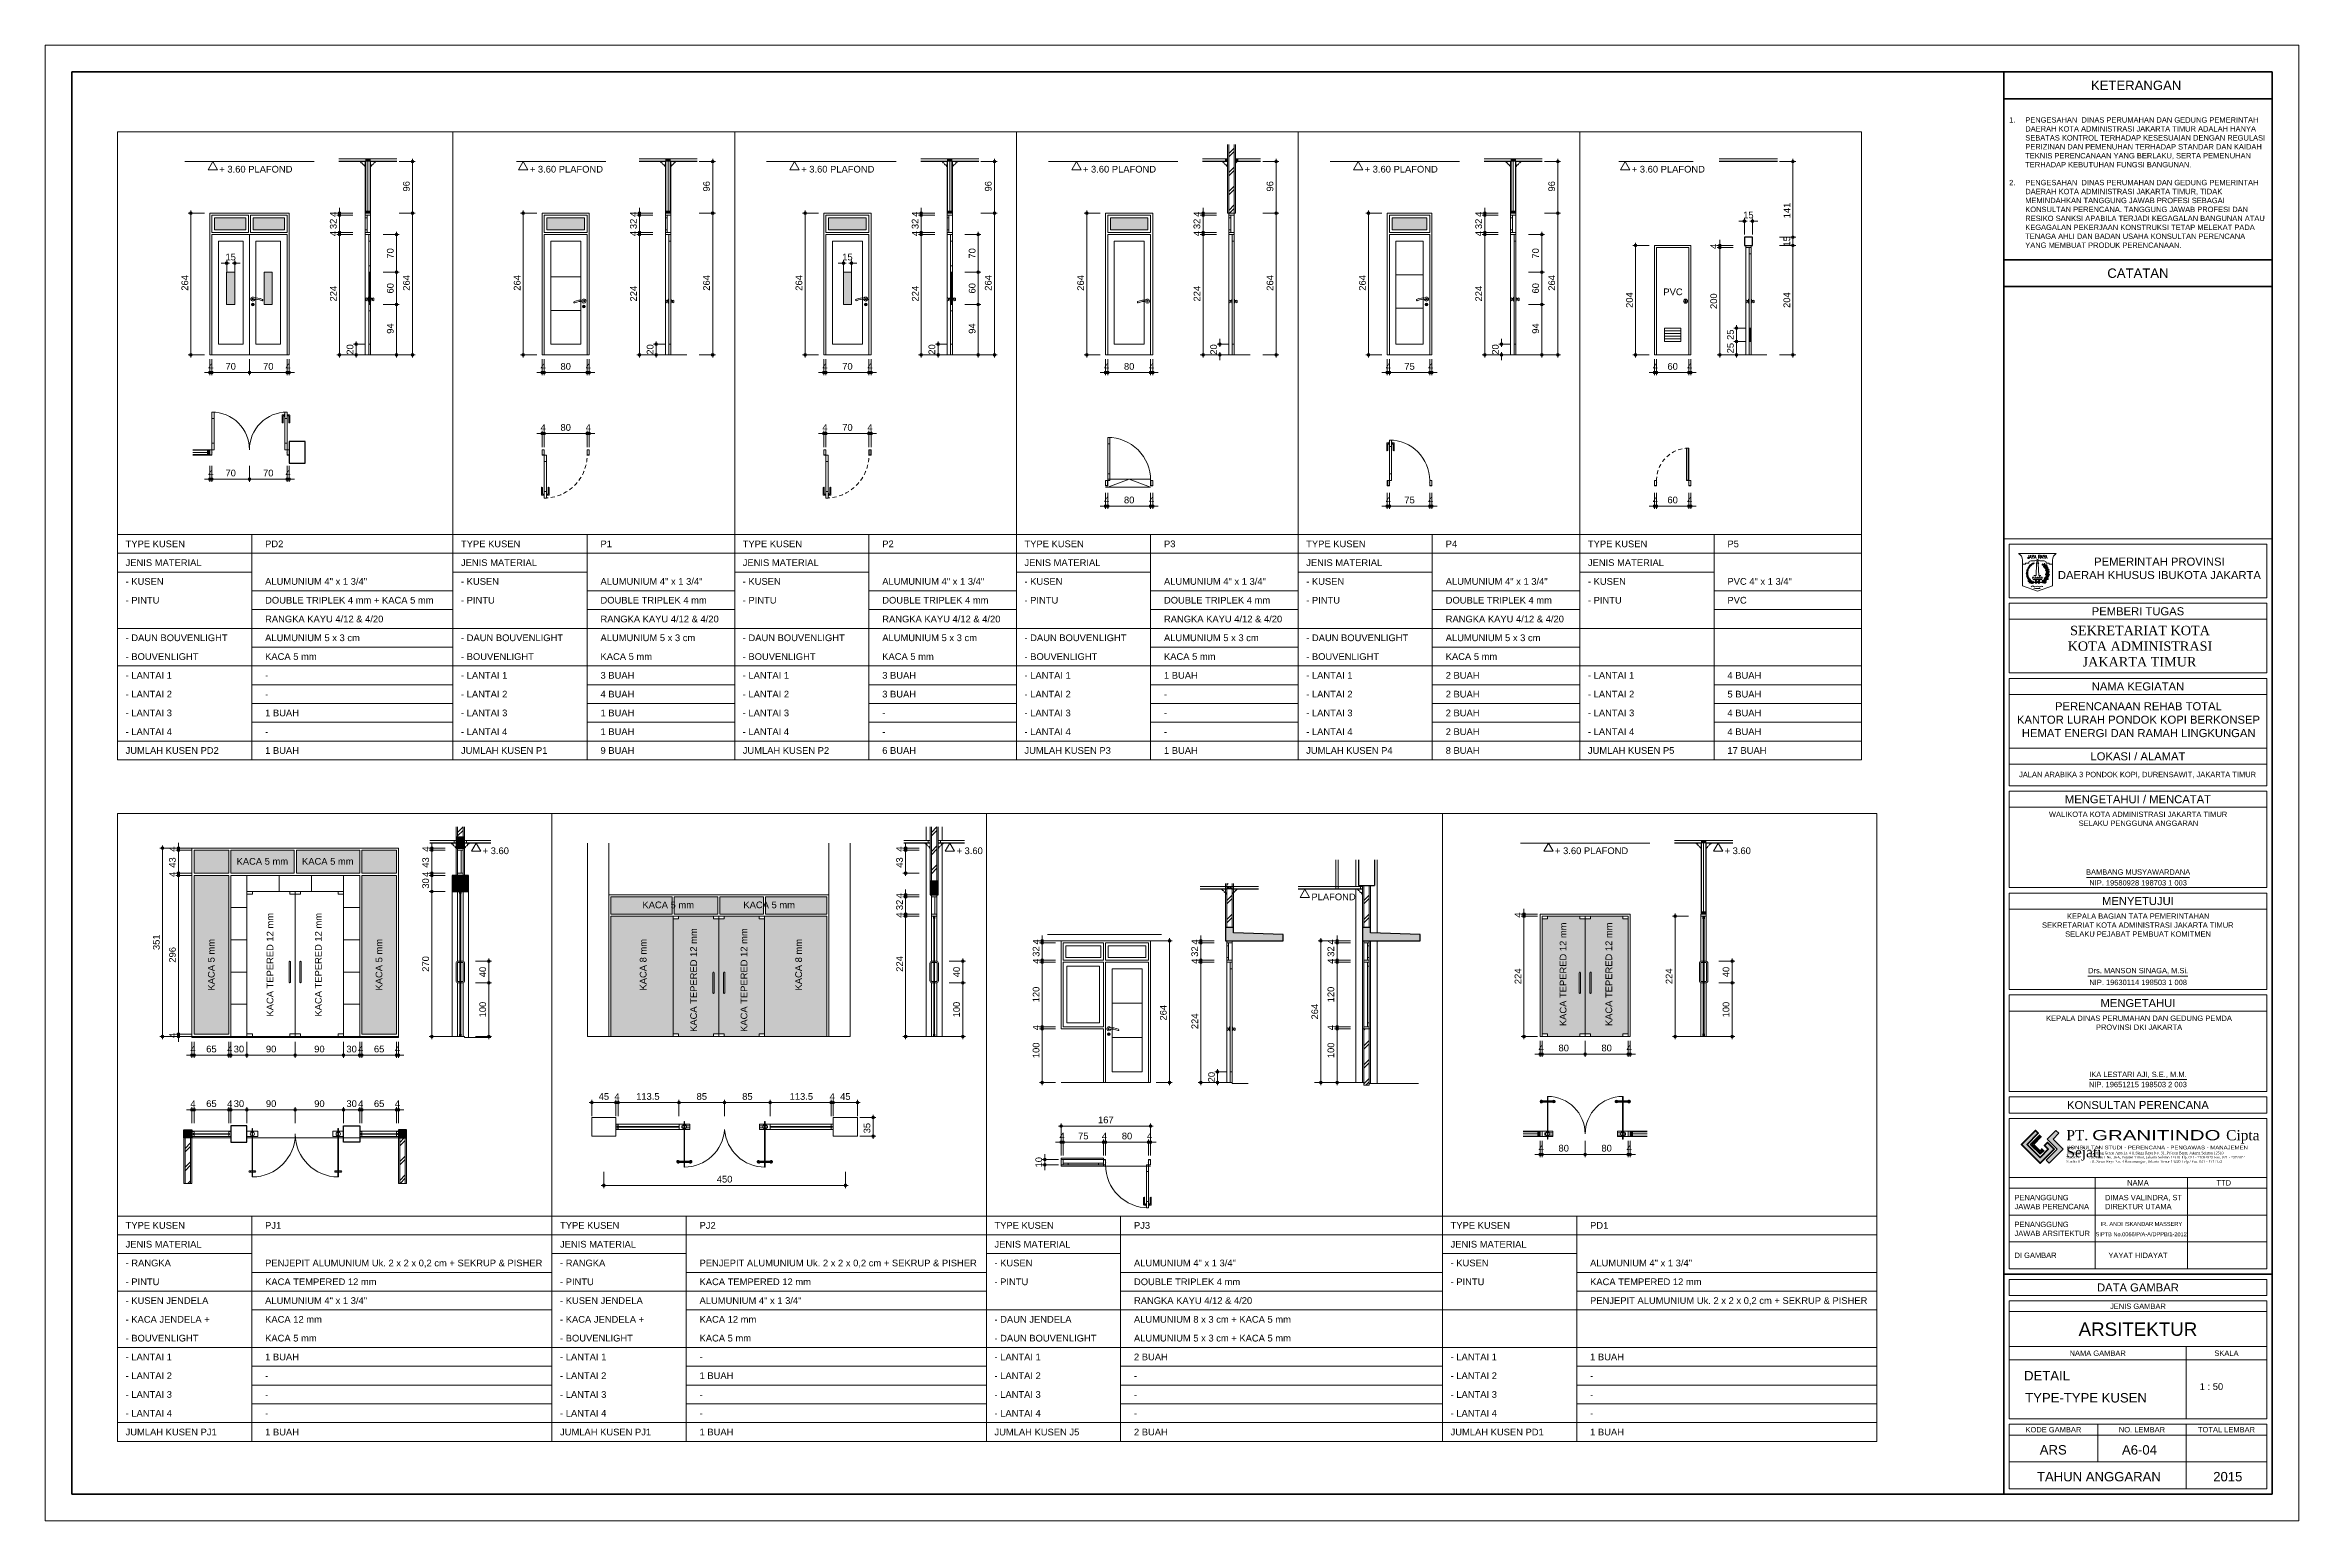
# Model space of a CAD drawing. Header units: millimetres. Extents: x -11 to 1625, y -267 to 195.
# Drawn here: x 995.2 to 1079.2, y -47 to 8 of the extents above; entities that cross this region are included whole.
import ezdxf
from ezdxf.enums import TextEntityAlignment as Align

# ---------------------------------------------------------------- set-up
doc = ezdxf.new("R2010")
doc.units = ezdxf.units.MM
doc.linetypes.add('HIDDEN', pattern=[0.375, 0.25, -0.125])
for name, color, linetype, lineweight in [('ars', 11, 'Continuous', 5), ('blk', 1, 'Continuous', 30), ('dinding', 5, 'Continuous', 15), ('GRS KOP', 1, 'Continuous', 35), ('KOLOM', 1, 'Continuous', 30), ('kop', 7, 'Continuous', 20), ('kus', 63, 'Continuous', 15), ('lan', 7, 'Continuous', 15), ('logo', 7, 'Continuous', 50), ('not', 7, 'Continuous', 20), ('PARTISI', 190, 'Continuous', 9), ('pla', 213, 'Continuous', 15), ('sol kaca', 9, 'Continuous', 0), ('sol kol', 8, 'Continuous', 0), ('tem', 5, 'Continuous', 20), ('u', 6, 'Continuous', 20)]:
    doc.layers.add(name, color=color, linetype=linetype, lineweight=lineweight)
doc.styles.add('BARU', font='complex.shx')
doc.styles.add('S', font='SIMPLEX', dxfattribs={"width": 1.1})
doc.styles.get("Standard").update_dxf_attribs({"font": 'ARIALUNI.TTF'})
doc.dimstyles.new('SK 50', dxfattribs={"dimtxt": 0.25, "dimasz": 0.1, "dimexe": 0, "dimexo": 0, "dimgap": 0.1, "dimtad": 1, "dimdec": 0, "dimlfac": 50, "dimzin": 12, "dimdsep": 46, "dimtxsty": 'Standard', "dimblk": 'BULAT', "dimcen": 0.1, "dimclrd": 256, "dimclre": 256, "dimclrt": 256, "dimadec": 0, "dimazin": 3, "dimtfac": 1, "dimtdec": 0, "dimtofl": 0, "dimtmove": 0, "dimatfit": 3, "dimldrblk": 'BULAT', "dimfxl": 0, "dimtolj": 1, "dimtzin": 0, "dimlwd": -1, "dimlwe": -1, "dimarcsym": 0})
pattern_1 = [(45, (1003.53886, -41.3291), (-0.353553, 0.353553), []), (45, (1003.66386, -41.3291), (-0.353553, 0.353553), [])]
pattern_2 = [(179.99999863, (168.150574, 1370.1802284), (6.07e-11, 0.0025352112676), [])]
pattern_3 = [(270.00000137, (2089.2034786, -550.872676), (0.0025352112676, 6.1e-11), [])]

msp = doc.modelspace()

# ---------------------------------------------------------------- texts
at = {"layer": 'not'}
for s, p in [('PVC', (1055.5280739, -1.3205551)), ('TYPE KUSEN', (998.2151349, -10.7133231)), ('PD2', (1003.4151349, -10.7133231)), ('TYPE KUSEN', (1010.7151349, -10.7133231)), ('P1', (1015.9151349, -10.7133231)), ('TYPE KUSEN', (1021.2151349, -10.7133231)), ('P2', (1026.4151349, -10.7133231)), ('TYPE KUSEN', (1031.7151349, -10.7133231)), ('P3', (1036.9151349, -10.7133231)), ('TYPE KUSEN', (1042.2151349, -10.7133231)), ('P4', (1047.4151349, -10.7133231)), ('TYPE KUSEN', (1052.7151349, -10.7133231)), ('P5', (1057.9151349, -10.7133231)), ('JENIS MATERIAL', (998.2151349, -11.4133231)), ('JENIS MATERIAL', (1010.7151349, -11.4133231)), ('JENIS MATERIAL', (1021.2151349, -11.4133231)), ('JENIS MATERIAL', (1031.7151349, -11.4133231)), ('JENIS MATERIAL', (1042.2151349, -11.4133231)), ('JENIS MATERIAL', (1052.7151349, -11.4133231)), ('- KUSEN', (998.2151349, -12.1133231)), ('- PINTU', (998.2151349, -12.8133231)), ('ALUMUNIUM 4" x 1 3/4"', (1003.4151349, -12.1133231)), ('DOUBLE TRIPLEK 4 mm + KACA 5 mm', (1003.4151349, -12.8133231)), ('- KUSEN', (1010.7151349, -12.1133231)), ('- PINTU', (1010.7151349, -12.8133231)), ('ALUMUNIUM 4" x 1 3/4"', (1015.9151349, -12.1133231)), ('DOUBLE TRIPLEK 4 mm', (1015.9151349, -12.8133231)), ('- KUSEN', (1021.2151349, -12.1133231)), ('- PINTU', (1021.2151349, -12.8133231)), ('ALUMUNIUM 4" x 1 3/4"', (1026.4151349, -12.1133231)), ('DOUBLE TRIPLEK 4 mm', (1026.4151349, -12.8133231)), ('- KUSEN', (1031.7151349, -12.1133231)), ('- PINTU', (1031.7151349, -12.8133231)), ('ALUMUNIUM 4" x 1 3/4"', (1036.9151349, -12.1133231)), ('DOUBLE TRIPLEK 4 mm', (1036.9151349, -12.8133231)), ('- KUSEN', (1042.2151349, -12.1133231)), ('- PINTU', (1042.2151349, -12.8133231)), ('ALUMUNIUM 4" x 1 3/4"', (1047.4151349, -12.1133231)), ('DOUBLE TRIPLEK 4 mm', (1047.4151349, -12.8133231)), ('- KUSEN', (1052.7151349, -12.1133231)), ('- PINTU', (1052.7151349, -12.8133231)), ('PVC 4" x 1 3/4"', (1057.9151349, -12.1133231)), ('PVC', (1057.9151349, -12.8133231)), ('RANGKA KAYU 4/12 & 4/20', (1003.4151349, -13.5133231)), ('RANGKA KAYU 4/12 & 4/20', (1015.9151349, -13.5133231)), ('RANGKA KAYU 4/12 & 4/20', (1026.4151349, -13.5133231)), ('RANGKA KAYU 4/12 & 4/20', (1036.9151349, -13.5133231)), ('RANGKA KAYU 4/12 & 4/20', (1047.4151349, -13.5133231)), ('- DAUN BOUVENLIGHT', (998.2151349, -14.2133231)), ('ALUMUNIUM 5 x 3 cm', (1003.4151349, -14.2133231)), ('- DAUN BOUVENLIGHT', (1010.7151349, -14.2133231)), ('ALUMUNIUM 5 x 3 cm', (1015.9151349, -14.2133231)), ('- DAUN BOUVENLIGHT', (1021.2151349, -14.2133231)), ('ALUMUNIUM 5 x 3 cm', (1026.4151349, -14.2133231)), ('- DAUN BOUVENLIGHT', (1031.7151349, -14.2133231)), ('ALUMUNIUM 5 x 3 cm', (1036.9151349, -14.2133231)), ('- DAUN BOUVENLIGHT', (1042.2151349, -14.2133231)), ('ALUMUNIUM 5 x 3 cm', (1047.4151349, -14.2133231)), ('- BOUVENLIGHT', (998.2151349, -14.9133231)), ('KACA 5 mm', (1003.4151349, -14.9133231)), ('- BOUVENLIGHT', (1010.7151349, -14.9133231)), ('KACA 5 mm', (1015.9151349, -14.9133231)), ('- BOUVENLIGHT', (1021.2151349, -14.9133231)), ('KACA 5 mm', (1026.4151349, -14.9133231)), ('- BOUVENLIGHT', (1031.7151349, -14.9133231)), ('KACA 5 mm', (1036.9151349, -14.9133231)), ('- BOUVENLIGHT', (1042.2151349, -14.9133231)), ('KACA 5 mm', (1047.4151349, -14.9133231)), ('- LANTAI 1', (998.2151349, -15.6133231)), ('-', (1003.4151349, -15.6133231)), ('- LANTAI 1', (1010.7151349, -15.6133231)), ('3 BUAH', (1015.9151349, -15.6133231)), ('- LANTAI 1', (1021.2151349, -15.6133231)), ('3 BUAH', (1026.4151349, -15.6133231)), ('- LANTAI 1', (1031.7151349, -15.6133231)), ('1 BUAH', (1036.9151349, -15.6133231)), ('- LANTAI 1', (1042.2151349, -15.6133231)), ('2 BUAH', (1047.4151349, -15.6133231)), ('- LANTAI 1', (1052.7151349, -15.6133231)), ('4 BUAH', (1057.9151349, -15.6133231)), ('- LANTAI 2', (998.2151349, -16.3133231)), ('- LANTAI 3', (998.2151349, -17.0133231)), ('-', (1003.4151349, -16.3133231)), ('1 BUAH', (1003.4151349, -17.0133231)), ('- LANTAI 2', (1010.7151349, -16.3133231)), ('- LANTAI 3', (1010.7151349, -17.0133231)), ('4 BUAH', (1015.9151349, -16.3133231)), ('1 BUAH', (1015.9151349, -17.0133231)), ('- LANTAI 2', (1021.2151349, -16.3133231)), ('- LANTAI 3', (1021.2151349, -17.0133231)), ('3 BUAH', (1026.4151349, -16.3133231)), ('- LANTAI 2', (1031.7151349, -16.3133231)), ('- LANTAI 3', (1031.7151349, -17.0133231)), ('-', (1036.9151349, -16.3133231)), ('- LANTAI 2', (1042.2151349, -16.3133231)), ('- LANTAI 3', (1042.2151349, -17.0133231)), ('2 BUAH', (1047.4151349, -16.3133231)), ('2 BUAH', (1047.4151349, -17.0133231)), ('- LANTAI 2', (1052.7151349, -16.3133231)), ('- LANTAI 3', (1052.7151349, -17.0133231)), ('4 BUAH', (1057.9151349, -17.0133231)), ('5 BUAH', (1057.9151349, -16.3133231)), ('- LANTAI 4', (998.2151349, -17.7133231)), ('-', (1003.4151349, -17.7133231)), ('- LANTAI 4', (1010.7151349, -17.7133231)), ('1 BUAH', (1015.9151349, -17.7133231)), ('- LANTAI 4', (1021.2151349, -17.7133231)), ('-', (1026.4151349, -17.0133231)), ('-', (1026.4151349, -17.7133231)), ('- LANTAI 4', (1031.7151349, -17.7133231)), ('-', (1036.9151349, -17.0133231)), ('-', (1036.9151349, -17.7133231)), ('- LANTAI 4', (1042.2151349, -17.7133231)), ('2 BUAH', (1047.4151349, -17.7133231)), ('- LANTAI 4', (1052.7151349, -17.7133231)), ('4 BUAH', (1057.9151349, -17.7133231)), ('JUMLAH KUSEN PD2', (998.2151349, -18.4133231)), ('1 BUAH', (1003.4151349, -18.4133231)), ('JUMLAH KUSEN P1', (1010.7151349, -18.4133231)), ('9 BUAH', (1015.9151349, -18.4133231)), ('JUMLAH KUSEN P2', (1021.2151349, -18.4133231)), ('6 BUAH', (1026.4151349, -18.4133231)), ('JUMLAH KUSEN P3', (1031.7151349, -18.4133231)), ('1 BUAH', (1036.9151349, -18.4133231)), ('JUMLAH KUSEN P4', (1042.2151349, -18.4133231)), ('8 BUAH', (1047.4151349, -18.4133231)), ('JUMLAH KUSEN P5', (1052.7151349, -18.4133231)), ('17 BUAH', (1057.9151349, -18.4133231)), ('TYPE KUSEN', (998.2151349, -36.1133231)), ('PJ1', (1003.4151349, -36.1133231)), ('TYPE KUSEN', (1014.4059777, -36.1133231)), ('PJ2', (1019.6059777, -36.1133231)), ('TYPE KUSEN', (1030.5968204, -36.1133231)), ('PJ3', (1035.7968204, -36.1133231)), ('TYPE KUSEN', (1047.5968204, -36.1133231)), ('PD1', (1052.7968204, -36.1133231)), ('JENIS MATERIAL', (998.2151349, -36.8133231)), ('JENIS MATERIAL', (1014.4059777, -36.8133231)), ('JENIS MATERIAL', (1030.5968204, -36.8133231)), ('JENIS MATERIAL', (1047.5968204, -36.8133231)), ('- RANGKA', (998.2151349, -37.5133231)), ('PENJEPIT ALUMUNIUM Uk. 2 x 2 x 0,2 cm + SEKRUP & PISHER ', (1003.4151349, -37.5133231)), ('- RANGKA', (1014.4059777, -37.5133231)), ('PENJEPIT ALUMUNIUM Uk. 2 x 2 x 0,2 cm + SEKRUP & PISHER ', (1019.6059777, -37.5133231)), ('- KUSEN', (1030.5968204, -37.5133231)), ('ALUMUNIUM 4" x 1 3/4"', (1035.7968204, -37.5133231)), ('- KUSEN', (1047.5968204, -37.5133231)), ('ALUMUNIUM 4" x 1 3/4"', (1052.7968204, -37.5133231)), ('- PINTU', (998.2151349, -38.2133231)), ('KACA TEMPERED 12 mm', (1003.4151349, -38.2133231)), ('- PINTU', (1014.4059777, -38.2133231)), ('KACA TEMPERED 12 mm', (1019.6059777, -38.2133231)), ('- PINTU', (1030.5968204, -38.2133231)), ('DOUBLE TRIPLEK 4 mm ', (1035.7968204, -38.2133231)), ('- PINTU', (1047.5968204, -38.2133231)), ('KACA TEMPERED 12 mm', (1052.7968204, -38.2133231)), ('- KUSEN JENDELA', (998.2151349, -38.9133231)), ('- KACA JENDELA +', (998.2151349, -39.6133231)), ('ALUMUNIUM 4" x 1 3/4"', (1003.4151349, -38.9133231)), ('KACA 12 mm', (1003.4151349, -39.6133231)), ('- KUSEN JENDELA', (1014.4059777, -38.9133231)), ('- KACA JENDELA +', (1014.4059777, -39.6133231)), ('ALUMUNIUM 4" x 1 3/4"', (1019.6059777, -38.9133231)), ('KACA 12 mm', (1019.6059777, -39.6133231)), ('- DAUN JENDELA', (1030.5968204, -39.6133231)), ('ALUMUNIUM 8 x 3 cm + KACA 5 mm', (1035.7968204, -39.6133231)), ('RANGKA KAYU 4/12 & 4/20', (1035.7968204, -38.9133231)), ('PENJEPIT ALUMUNIUM Uk. 2 x 2 x 0,2 cm + SEKRUP & PISHER ', (1052.7968204, -38.9133231)), ('- BOUVENLIGHT', (998.2151349, -40.3133231)), ('KACA 5 mm', (1003.4151349, -40.3133231)), ('- BOUVENLIGHT', (1014.4059777, -40.3133231)), ('KACA 5 mm', (1019.6059777, -40.3133231)), ('- DAUN BOUVENLIGHT', (1030.5968204, -40.3133231)), ('ALUMUNIUM 5 x 3 cm + KACA 5 mm', (1035.7968204, -40.3133231)), ('- LANTAI 1', (998.2151349, -41.0133231)), ('1 BUAH', (1003.4151349, -41.0133231)), ('- LANTAI 1', (1014.4059777, -41.0133231)), ('-', (1019.6059777, -41.0133231)), ('- LANTAI 1', (1030.5968204, -41.0133231)), ('2 BUAH', (1035.7968204, -41.0133231)), ('- LANTAI 1', (1047.5968204, -41.0133231)), ('1 BUAH', (1052.7968204, -41.0133231)), ('- LANTAI 2', (998.2151349, -41.7133231)), ('-', (1003.4151349, -41.7133231)), ('- LANTAI 2', (1014.4059777, -41.7133231)), ('1 BUAH', (1019.6059777, -41.7133231)), ('- LANTAI 2', (1030.5968204, -41.7133231)), ('-', (1035.7968204, -41.7133231)), ('- LANTAI 2', (1047.5968204, -41.7133231)), ('-', (1052.7968204, -41.7133231)), ('- LANTAI 3', (998.2151349, -42.4133231)), ('-', (1003.4151349, -42.4133231)), ('- LANTAI 3', (1014.4059777, -42.4133231)), ('-', (1019.6059777, -42.4133231)), ('- LANTAI 3', (1030.5968204, -42.4133231)), ('-', (1035.7968204, -42.4133231)), ('- LANTAI 3', (1047.5968204, -42.4133231)), ('-', (1052.7968204, -42.4133231)), ('JUMLAH KUSEN PJ1', (998.2151349, -43.8133231)), ('- LANTAI 4', (998.2151349, -43.1133231)), ('-', (1003.4151349, -43.1133231)), ('1 BUAH', (1003.4151349, -43.8133231)), ('JUMLAH KUSEN PJ1', (1014.4059777, -43.8133231)), ('- LANTAI 4', (1014.4059777, -43.1133231)), ('-', (1019.6059777, -43.1133231)), ('1 BUAH', (1019.6059777, -43.8133231)), ('JUMLAH KUSEN J5', (1030.5968204, -43.8133231)), ('- LANTAI 4', (1030.5968204, -43.1133231)), ('-', (1035.7968204, -43.1133231)), ('2 BUAH', (1035.7968204, -43.8133231)), ('JUMLAH KUSEN PD1', (1047.5968204, -43.8133231)), ('- LANTAI 4', (1047.5968204, -43.1133231)), ('-', (1052.7968204, -43.1133231)), ('1 BUAH', (1052.7968204, -43.8133231))]:
    msp.add_text(s, height=0.25, dxfattribs=at).set_placement(p)
for p in [(1003.3117104, -22.4196926), (1005.7517104, -22.4196926), (1018.4388443, -24.041539), (1022.2008044, -24.041539)]:
    msp.add_text('KACA 5 mm', height=0.25, dxfattribs=at).set_placement(p, align=Align.MIDDLE)
for s, p in [('KACA TEPERED 12 mm', (1003.5972444, -26.2724411)), ('KACA TEPERED 12 mm', (1005.3972444, -26.2724411)), ('KACA TEPERED 12 mm', (1019.3835493, -26.8451893)), ('KACA TEPERED 12 mm', (1021.2618487, -26.8451893)), ('KACA TEPERED 12 mm', (1051.7902917, -26.6295184)), ('KACA TEPERED 12 mm', (1053.4942266, -26.6295184)), ('KACA 5 mm', (1001.4081264, -26.2724411)), ('KACA 5 mm', (1007.6581264, -26.2724411)), ('KACA 8 mm', (1017.5043725, -26.2724411)), ('KACA 8 mm', (1023.2974463, -26.2724411))]:
    msp.add_text(s, height=0.25, rotation=90, dxfattribs=at).set_placement(p, align=Align.MIDDLE)

# ---------------------------------------------------------------- blocks, each defined once
blk = doc.blocks.new('logo granitindo baru')
at = {"layer": 'logo'}
for points in [[(1.03, 1.463), (0.916, 1.574), (0.366, 1.024), (1.1, 0.289), (1.652, 0.843), (1.392, 1.098), (1.281, 0.987), (1.423, 0.84), (1.102, 0.519), (0.594, 1.025)], [(1.721, 1.576), (1.381, 1.236), (1.771, 0.842), (1.341, 0.407), (1.454, 0.294), (2.001, 0.844), (1.609, 1.237), (1.835, 1.464)]]:
    blk.add_hatch(color=8, dxfattribs=at).paths.add_polyline_path(points)
blk.add_lwpolyline([(1.03, 1.463), (0.916, 1.574), (0.366, 1.024), (1.1, 0.289), (1.652, 0.843), (1.392, 1.098), (1.281, 0.987), (1.423, 0.84), (1.102, 0.519), (0.594, 1.025), (1.03, 1.463), (0.916, 1.574)], dxfattribs=at)
at = {"layer": 'logo', "lineweight": 13}
for points in [[(1.089, 1.403), (0.713, 1.026), (1.101, 0.638), (1.258, 0.794)], [(1.112, 1.38), (0.759, 1.026), (1.101, 0.683), (1.235, 0.817)], [(1.134, 1.357), (0.803, 1.026), (1.101, 0.728), (1.213, 0.839)], [(1.157, 1.334), (0.85, 1.026), (1.101, 0.775), (1.189, 0.863)]]:
    blk.add_lwpolyline(points, dxfattribs=at)
at = {"layer": 'logo', "lineweight": 0}
blk.add_lwpolyline([(1.721, 1.576), (1.381, 1.236), (1.771, 0.842), (1.341, 0.407), (1.454, 0.294), (2.001, 0.844), (1.609, 1.237), (1.835, 1.464), (1.721, 1.576)], dxfattribs=at)
at = {"layer": 'logo', "insert": (2.134, 0.975), "char_height": 0.1, "attachment_point": 1}
blk.add_mtext_dynamic_manual_height_columns('{\\f@Arial Unicode MS|b0|i0|c0|p34;\\H1.4x;\\W1.2;KONSULTAN STUDI - PERENCANA - PENGAWAS - MANAJEMEN\\fTimes New Roman|b0|i0|c0|p18;\\P\\pt0.9;\\H0.71429x;\\W1;Domisili ^I: Gedung Graha Arsa Lt. 4 Jl.Siaga Raya No. 31, Pejaten Barat, Jakarta Selatan 12510\\PStudio I ^I: Jl. Batu I No. 36A, Pejaten Timur, Jakarta Selatan 12510 Tlp. 021 - 71082879 Fax. 021 - 7972072\\PStudio II          : Jl. Sawo Raya No. 4 Rawamangun, Jakarta Timur 13220 Telp / Fax. 021 - 4717152}', width=9.56937, gutter_width=0, heights=[1.67], dxfattribs=at)
at = {"layer": 'logo', "insert": (2.134, 1.589), "char_height": 0.4, "width": 7.66452, "attachment_point": 1}
blk.add_mtext('{\\fTimes New Roman|b0|i0|c0|p18;PT. \\fCityBlueprint|b0|i0|c2|p2;\\W1.5;GRANITINDO \\fTimes New Roman|b0|i0|c0|p18;\\W1;Cipta Sejati}', dxfattribs=at)
blk = doc.blocks.new('kop')
at = {"layer": 'ars'}
for p, q in [((74.521, 35.599), (74.496, 35.614)), ((74.534, 35.595), (74.538, 35.581)), ((74.578, 35.526), (74.553, 35.541)), ((74.578, 35.526), (74.581, 35.555)), ((74.6, 35.468), (74.612, 35.457)), ((74.614, 35.467), (74.614, 35.452)), ((74.634, 35.366), (74.615, 35.388)), ((74.631, 35.289), (74.635, 35.273)), ((74.634, 35.366), (74.643, 35.394)), ((74.642, 35.304), (74.637, 35.29)), ((74.472, 34.989), (74.502, 34.992)), ((74.537, 35.048), (74.537, 35.078)), ((74.552, 35.066), (74.578, 35.081)), ((74.621, 35.202), (74.607, 35.228)), ((74.621, 35.202), (74.64, 35.225))]:
    blk.add_line(p, q, dxfattribs=at)
for centre, radius, start, end in [((73.816, 35.253), 0.061, 2.2926, 66.75394), ((73.901, 35.312), 0.061, 182.2926, 246.75394), ((73.906, 35.362), 0.061, 172.39949, 236.86083), ((73.812, 35.319), 0.061, 352.39949, 56.86083), ((73.916, 35.414), 0.061, 164.61904, 229.08037), ((73.817, 35.384), 0.061, 344.61904, 49.08037), ((73.933, 35.316), 0.061, 120.67989, 185.14122), ((74.278, 35.315), 0.405, 114.0856, 237.63251), ((73.842, 35.364), 0.061, 300.67989, 5.14122), ((73.923, 35.456), 0.0488, 158.86486, 223.3262), ((73.936, 35.271), 0.061, 130.573, 195.03434), ((73.852, 35.424), 0.061, 292.89943, 357.36077), ((73.937, 35.365), 0.061, 112.89943, 177.36077), ((73.842, 35.44), 0.0488, 338.86486, 43.3262), ((73.837, 35.302), 0.061, 310.573, 15.03434), ((73.873, 35.469), 0.0488, 287.14526, 351.60659), ((73.935, 35.415), 0.0488, 107.14526, 171.60659), ((73.942, 35.493), 0.0488, 150.29963, 214.76097), ((73.859, 35.489), 0.0488, 330.29963, 34.76097), ((73.948, 35.451), 0.0488, 98.58003, 163.04136), ((73.894, 35.513), 0.0488, 278.58003, 343.04136), ((73.961, 35.528), 0.0488, 145.79893, 210.26027), ((73.879, 35.531), 0.0488, 325.79893, 30.26027), ((73.916, 35.552), 0.0488, 274.07933, 338.54067), ((73.965, 35.485), 0.0488, 94.07933, 158.54067), ((73.985, 35.56), 0.0488, 139.36791, 203.82924), ((73.904, 35.572), 0.0488, 319.36791, 23.82924), ((73.984, 35.517), 0.0488, 87.6483, 152.10964), ((73.943, 35.589), 0.0488, 267.6483, 332.10964), ((74.012, 35.589), 0.0488, 133.84164, 198.30297), ((73.932, 35.609), 0.0488, 313.84164, 18.30297), ((74.007, 35.547), 0.0488, 82.12203, 146.58337), ((73.973, 35.622), 0.0488, 262.12203, 326.58337), ((74.036, 35.612), 0.0439, 126.62395, 191.08528), ((73.967, 35.639), 0.0439, 306.62395, 11.08528), ((74.026, 35.575), 0.0439, 74.90434, 139.36568), ((74.005, 35.646), 0.0439, 254.90434, 319.36568), ((74, 35.656), 0.0352, 303.96096, 8.42229), ((74.054, 35.632), 0.0352, 123.96096, 188.42229), ((74.045, 35.603), 0.0352, 72.24135, 136.70269), ((74.03, 35.66), 0.0352, 252.24135, 316.70269), ((74.027, 35.676), 0.0352, 297.74061, 2.20194), ((74.078, 35.647), 0.0352, 117.74061, 182.20194), ((74.066, 35.619), 0.0352, 66.021, 130.48234), ((74.057, 35.677), 0.0352, 246.021, 310.48234), ((74.097, 35.661), 0.0281, 113.40069, 177.86202), ((74.058, 35.688), 0.0281, 293.40069, 357.86202), ((74.086, 35.64), 0.0281, 61.68108, 126.14242), ((74.082, 35.687), 0.0281, 241.68108, 306.14242), ((74.082, 35.701), 0.0281, 293.40069, 357.86202), ((74.121, 35.674), 0.0281, 113.40069, 177.86202), ((74.11, 35.653), 0.0281, 61.68108, 126.14242), ((74.106, 35.7), 0.0281, 241.68108, 306.14242), ((74.117, 35.713), 0.0281, 260.93685, 325.39819), ((74.136, 35.669), 0.0281, 80.93685, 145.39819), ((74.232, 35.315), 0.405, 302.36749, 44.48513), ((74.485, 35.674), 0.0613, 235.51536, 280.6207), ((74.445, 35.613), 0.0507, 1.42482, 71.62404), ((74.541, 35.601), 0.0613, 235.51536, 280.6207), ((74.589, 35.652), 0.0795, 151.18188, 225.99565), ((74.502, 35.54), 0.0507, 1.42482, 71.62404), ((74.526, 35.44), 0.0795, 20.9123, 95.72607), ((74.592, 35.547), 0.0795, 200.9123, 275.72607), ((74.464, 35.633), 0.0795, 331.18188, 45.99565), ((74.611, 35.596), 0.0507, 162.59462, 232.79384), ((74.623, 35.449), 0.0613, 217.22881, 262.33415), ((74.538, 35.6), 0.0613, 313.59796, 358.7033), ((74.663, 35.361), 0.0795, 171.16409, 245.97786), ((74.552, 35.301), 0.0795, 351.16409, 65.97786), ((74.566, 35.403), 0.0507, 343.13827, 53.33749), ((74.562, 35.252), 0.0507, 331.52956, 41.72878), ((74.684, 35.504), 0.0795, 133.19986, 208.01363), ((74.559, 35.525), 0.0795, 313.19986, 28.01363), ((74.682, 35.427), 0.0507, 150.06789, 220.26711), ((74.688, 35.241), 0.0507, 128.27812, 198.47734), ((74.721, 35.315), 0.0795, 113.30268, 188.11645), ((74.611, 35.377), 0.0795, 293.30268, 8.11645), ((74.611, 35.447), 0.0613, 301.07123, 346.17657), ((73.829, 35.191), 0.061, 12.66278, 77.12411), ((73.902, 35.264), 0.061, 192.66278, 257.12411), ((73.907, 35.225), 0.061, 200.21515, 264.67648), ((73.844, 35.143), 0.061, 20.21515, 84.67648), ((73.921, 35.183), 0.061, 206.16011, 270.62144), ((73.867, 35.095), 0.061, 26.16011, 90.62144), ((73.943, 35.23), 0.061, 140.94317, 205.40451), ((73.841, 35.243), 0.061, 320.94317, 25.40451), ((73.941, 35.145), 0.061, 208.50798, 272.96932), ((73.891, 35.055), 0.061, 28.50798, 92.96932), ((73.957, 35.19), 0.061, 140.94317, 205.40451), ((73.854, 35.203), 0.061, 320.94317, 25.40451), ((73.921, 35.015), 0.061, 40.03108, 104.49242), ((73.953, 35.113), 0.061, 220.03108, 284.49242), ((73.974, 35.153), 0.061, 146.90284, 211.36418), ((73.871, 35.155), 0.061, 326.90284, 31.36418), ((73.956, 34.978), 0.061, 49.20062, 113.66196), ((73.971, 35.08), 0.061, 229.20062, 293.66196), ((73.997, 35.115), 0.061, 146.69526, 211.1566), ((73.893, 35.117), 0.061, 326.69526, 31.1566), ((74.021, 35.084), 0.061, 144.86352, 209.32486), ((73.918, 35.089), 0.061, 324.86352, 29.32486), ((73.99, 34.949), 0.061, 44.42228, 108.88361), ((74.014, 35.049), 0.061, 224.42228, 288.88361), ((74.049, 35.054), 0.061, 144.49027, 208.9516), ((73.946, 35.059), 0.061, 324.49027, 28.9516), ((74.08, 35.031), 0.061, 156.18026, 220.64159), ((73.978, 35.016), 0.061, 336.18026, 40.64159), ((74.567, 35.052), 0.0795, 137.1076, 211.92137), ((74.441, 35.064), 0.0795, 317.1076, 31.92137), ((74.547, 34.969), 0.0507, 83.44322, 153.64244), ((74.537, 35.042), 0.0613, 234.44656, 279.55191), ((74.569, 34.993), 0.0612, 69.89618, 144.70994), ((74.541, 35.085), 0.0612, 249.89618, 324.70994), ((74.582, 35.119), 0.0613, 176.98724, 222.09259), ((74.509, 35.12), 0.0507, 302.89671, 13.09593), ((74.644, 35.186), 0.0795, 153.08913, 227.9029), ((74.627, 35.286), 0.0613, 205.62009, 250.72544), ((74.52, 35.163), 0.0795, 333.08913, 47.9029), ((74.629, 35.078), 0.0507, 106.58179, 176.78101), ((74.591, 35.141), 0.0613, 257.58513, 302.69047), ((74.602, 35.228), 0.0795, 271.02002, 345.83379), ((74.68, 35.129), 0.0795, 91.02002, 165.83379), ((74.63, 35.285), 0.0613, 279.28146, 324.3868)]:
    blk.add_arc(centre, radius, start, end, dxfattribs=at)
at = {"layer": 'ars', "color": 11}
for centre, radius, start, end in [((74.491, 34.995), 0.0613, 158.86957, 203.97492), ((74.422, 35.02), 0.0507, 284.77904, 354.97826), ((74.44, 34.986), 0.016, 270, 302.36749)]:
    blk.add_arc(centre, radius, start, end, dxfattribs=at)
at = {"layer": 'ars'}
for points, start_tangent, end_tangent in [([(74.461, 35.651), (74.466, 35.634), (74.45, 35.624), (74.429, 35.623), (74.426, 35.64), (74.439, 35.661), (74.444, 35.672), (74.461, 35.663), (74.461, 35.651)], (0.714442, -0.699695), (0.714442, -0.699695)), ([(74.518, 35.578), (74.523, 35.561), (74.507, 35.551), (74.486, 35.55), (74.483, 35.567), (74.496, 35.588), (74.501, 35.599), (74.518, 35.589), (74.518, 35.578)], (0.714442, -0.699695), (0.714442, -0.699695)), ([(74.594, 35.435), (74.593, 35.416), (74.574, 35.412), (74.555, 35.418), (74.556, 35.435), (74.576, 35.451), (74.584, 35.459), (74.597, 35.445), (74.594, 35.435)], (0.458819, -0.88853), (0.458819, -0.88853)), ([(74.596, 35.277), (74.591, 35.26), (74.572, 35.259), (74.554, 35.269), (74.559, 35.285), (74.581, 35.297), (74.591, 35.303), (74.601, 35.287), (74.596, 35.277)], (0.270637, -0.962681), (0.270637, -0.962681)), ([(74.571, 35.605), (74.582, 35.591), (74.6, 35.598), (74.612, 35.615), (74.601, 35.627), (74.576, 35.629), (74.564, 35.631), (74.562, 35.612), (74.571, 35.605)], (0.149901, -0.988701), (0.149901, -0.988701)), ([(74.644, 35.445), (74.652, 35.429), (74.671, 35.432), (74.687, 35.445), (74.678, 35.46), (74.654, 35.467), (74.643, 35.472), (74.637, 35.453), (74.644, 35.445)], (-0.068112, -0.997678), (-0.068112, -0.997678)), ([(74.66, 35.272), (74.661, 35.253), (74.68, 35.25), (74.699, 35.256), (74.697, 35.273), (74.677, 35.288), (74.669, 35.297), (74.656, 35.282), (74.66, 35.272)], (-0.433585, -0.901113), (-0.433585, -0.901113)), ([(74.463, 35.013), (74.447, 35.004), (74.433, 35.018), (74.428, 35.037), (74.443, 35.045), (74.467, 35.037), (74.479, 35.034), (74.474, 35.016), (74.463, 35.013)], (-0.515761, -0.856733), (-0.515761, -0.856733)), ([(74.551, 35.127), (74.539, 35.113), (74.521, 35.122), (74.51, 35.139), (74.522, 35.151), (74.547, 35.151), (74.559, 35.152), (74.56, 35.133), (74.551, 35.127)], (-0.223771, -0.974642), (-0.223771, -0.974642)), ([(74.549, 35.011), (74.537, 34.997), (74.548, 34.981), (74.566, 34.972), (74.576, 34.985), (74.573, 35.01), (74.573, 35.022), (74.554, 35.021), (74.549, 35.011)], (-0.942817, -0.33331), (-0.942817, -0.33331)), ([(74.614, 35.117), (74.608, 35.1), (74.624, 35.089), (74.645, 35.088), (74.649, 35.104), (74.636, 35.126), (74.631, 35.137), (74.614, 35.128), (74.614, 35.117)], (-0.735998, -0.676983), (-0.735998, -0.676983))]:
    blk.add_spline(points, degree=3, dxfattribs=dict(at, start_tangent=start_tangent, end_tangent=end_tangent))
for points in [[(74.445, 34.97), (74.47, 34.975), (74.522, 34.973), (74.56, 34.955)], [(74.445, 34.97), (74.468, 34.959), (74.518, 34.947), (74.56, 34.955)]]:
    blk.add_spline(points, degree=3, dxfattribs=at)
at = {"layer": 'GRS KOP'}
for p, q in [((73, 1), (73, 54)), ((83, 1), (83, 54)), ((73, 53), (83, 53)), ((73, 47), (83, 47)), ((73, 46), (83, 46)), ((73, 9.2), (83, 9.2))]:
    blk.add_line(p, q, dxfattribs=at)
blk.add_lwpolyline([(1, 54), (83, 54), (83, 1), (1, 1)], close=True, dxfattribs=at)
at = {"layer": 'kop', "color": 7}
for p, q in [((84, 55), (0, 55)), ((0, 55), (0, 0)), ((84, 55), (84, 0)), ((84, 55), (84, 0)), ((74.205, 35.69), (74.305, 35.69)), ((74.225, 35.67), (74.205, 35.23)), ((74.235, 35.698), (74.275, 35.698)), ((74.285, 35.67), (74.305, 35.23)), ((74.075, 35.17), (74.124, 35.17)), ((74.075, 35.17), (74.095, 35.09)), ((74.095, 35.09), (74.415, 35.09)), ((74.124, 35.23), (74.124, 35.228)), ((74.124, 35.23), (74.205, 35.23)), ((74.124, 35.228), (74.129, 35.228)), ((74.124, 35.17), (74.134, 35.13)), ((74.134, 35.13), (74.376, 35.13)), ((74.195, 35.15), (74.235, 35.15)), ((74.275, 35.15), (74.315, 35.15)), ((74.305, 35.23), (74.386, 35.23)), ((74.376, 35.13), (74.386, 35.17)), ((74.381, 35.228), (74.386, 35.228)), ((74.386, 35.23), (74.386, 35.228)), ((74.386, 35.17), (74.435, 35.17)), ((74.415, 35.09), (74.435, 35.17)), ((0, 0), (84, 0))]:
    blk.add_line(p, q, dxfattribs=at)
at = {"layer": 'kop'}
for p, q in [((83, 36.6), (73, 36.6)), ((73.2, 34.4), (73.2, 36.4)), ((82.8, 36.4), (73.2, 36.4)), ((82.8, 34.4), (82.8, 36.4)), ((82.8, 34.4), (73.2, 34.4)), ((73.2, 31.6), (73.2, 34.2)), ((82.8, 34.2), (73.2, 34.2)), ((82.8, 31.6), (82.8, 34.2)), ((82.8, 33.6), (73.2, 33.6)), ((82.8, 31.6), (73.2, 31.6)), ((73.2, 27.4), (73.2, 31.4)), ((82.8, 31.4), (73.2, 31.4)), ((82.8, 27.4), (82.8, 31.4)), ((82.8, 30.8), (73.2, 30.8)), ((82.8, 28.8), (73.2, 28.8)), ((82.8, 28.2), (73.2, 28.2)), ((82.8, 27.4), (73.2, 27.4)), ((73.2, 23.6), (73.2, 27.2)), ((82.8, 27.2), (73.2, 27.2)), ((82.8, 23.6), (82.8, 27.2)), ((82.8, 26.6), (73.2, 26.6)), ((82.8, 23.6), (73.2, 23.6)), ((76.089, 23.976), (79.928, 23.976)), ((73.2, 19.8), (73.2, 23.4)), ((82.8, 23.4), (73.2, 23.4)), ((82.8, 22.8), (73.2, 22.8)), ((82.8, 19.8), (82.8, 23.4)), ((76.127, 20.296), (79.863, 20.296)), ((82.8, 19.8), (73.2, 19.8)), ((73.2, 16), (73.2, 19.6)), ((82.8, 19.6), (73.2, 19.6)), ((82.8, 16), (82.8, 19.6)), ((82.8, 19), (73.2, 19)), ((82.8, 16), (73.2, 16)), ((73.2, 9.4), (73.2, 15)), ((82.8, 15), (73.2, 15)), ((82.8, 9.4), (82.8, 15)), ((82.8, 12.8), (73.2, 12.8)), ((76.4, 9.4), (76.4, 12.8)), ((79.842, 9.4), (79.842, 12.8)), ((82.8, 12.4), (73.2, 12.4)), ((73.2, 12.4), (73.2, 11.4)), ((82.8, 11.4), (73.2, 11.4)), ((82.8, 10.4), (73.2, 10.4)), ((82.8, 9.4), (73.2, 9.4)), ((73.2, 7.8), (82.8, 7.8)), ((73.2, 6.5), (82.8, 6.5)), ((73.2, 6), (82.8, 6)), ((79.8, 3.8), (79.8, 6.5)), ((76.5, 2.2), (76.5, 3.6)), ((79.8, 1.2), (79.8, 3.6)), ((73.2, 3.2), (82.8, 3.2)), ((73.2, 2.2), (82.8, 2.2))]:
    blk.add_line(p, q, dxfattribs=at)
at = {"layer": 'kop', "color": 5}
for p, q in [((74.955, 36.05), (73.555, 36.05)), ((73.695, 35.81), (73.695, 34.85)), ((73.695, 35.65), (73.815, 35.65)), ((73.815, 35.69), (73.815, 35.65)), ((73.815, 35.69), (73.935, 35.69)), ((73.935, 35.73), (73.935, 35.69)), ((74.575, 35.73), (74.575, 35.69)), ((74.695, 35.69), (74.575, 35.69)), ((74.695, 35.69), (74.695, 35.65)), ((74.815, 35.65), (74.695, 35.65)), ((74.815, 35.81), (74.815, 34.85)), ((73.695, 34.85), (74.255, 34.65)), ((74.225, 34.95), (74.171, 35.022)), ((74.255, 34.986), (74.203, 35.046)), ((74.225, 34.95), (74.21, 34.93)), ((74.255, 34.986), (74.307, 35.046)), ((74.255, 34.65), (74.815, 34.85)), ((74.285, 34.95), (74.339, 35.022)), ((74.285, 34.95), (74.3, 34.93))]:
    blk.add_line(p, q, dxfattribs=at)
at = {"layer": 'kop', "color": 7}
for points in [[(74.235, 35.698), (74.233, 35.701), (74.231, 35.704), (74.229, 35.707), (74.228, 35.71), (74.227, 35.713), (74.227, 35.715), (74.226, 35.718), (74.226, 35.72), (74.226, 35.723), (74.226, 35.725), (74.226, 35.728), (74.226, 35.731), (74.226, 35.733), (74.227, 35.736), (74.228, 35.738), (74.229, 35.741), (74.23, 35.743), (74.232, 35.746), (74.234, 35.749), (74.236, 35.753), (74.24, 35.758), (74.244, 35.763), (74.249, 35.77), (74.255, 35.778)], [(74.275, 35.698), (74.277, 35.701), (74.279, 35.704), (74.281, 35.707), (74.282, 35.71), (74.283, 35.713), (74.283, 35.715), (74.284, 35.718), (74.284, 35.72), (74.284, 35.723), (74.284, 35.725), (74.284, 35.728), (74.284, 35.731), (74.284, 35.733), (74.283, 35.736), (74.282, 35.738), (74.281, 35.741), (74.28, 35.743), (74.278, 35.746), (74.276, 35.749), (74.274, 35.753), (74.27, 35.758), (74.266, 35.763), (74.261, 35.77), (74.255, 35.778)]]:
    blk.add_lwpolyline(points, dxfattribs=at)
at = {"layer": 'kop', "color": 1}
blk.add_lwpolyline([(74.07, 34.97), (74.44, 34.97)], close=True, dxfattribs=at)
at = {"layer": 'kop', "color": 5}
for points in [[(74.21, 34.97), (74.18, 34.93)], [(74.3, 34.97), (74.33, 34.93)]]:
    blk.add_lwpolyline(points, dxfattribs=at)
at = {"layer": 'kop'}
blk.add_lwpolyline([(76.189, 16.449), (79.826, 16.449)], dxfattribs=at)
for points in [[(73.2, 15.2), (82.8, 15.2), (82.8, 15.8), (73.2, 15.8)], [(73.2, 8.4), (82.8, 8.4), (82.8, 9), (73.2, 9)], [(73.2, 3.8), (82.8, 3.8), (82.8, 8.2), (73.2, 8.2)], [(73.2, 1.2), (82.8, 1.2), (82.8, 3.6), (73.2, 3.6)]]:
    blk.add_lwpolyline(points, close=True, dxfattribs=at)
at = {"layer": 'kop', "color": 5}
for centre, radius, start, end in [((73.419, 35.81), 0.276, 0, 60.51287), ((73.975, 35.73), 0.04, 90, 180), ((74.535, 35.73), 0.04, 0, 90), ((75.091, 35.81), 0.276, 119.48713, 180), ((74.187, 35.034), 0.02, 36.8699, 216.8699), ((74.323, 35.034), 0.02, 323.1301, 143.1301)]:
    blk.add_arc(centre, radius, start, end, dxfattribs=at)
at = {"layer": 'kop', "color": 7}
for centre, radius, start, end in [((74.198, 35.663), 0.0283, 15, 75), ((74.312, 35.663), 0.0283, 105, 165), ((74.079, 35.119), 0.12, 15, 65.38943), ((74.255, 35.15), 0.02, 0, 180), ((74.431, 35.119), 0.12, 114.61057, 165)]:
    blk.add_arc(centre, radius, start, end, dxfattribs=at)
at = {"layer": 'kop', "color": 1}
blk.add_arc((74.07, 34.986), 0.016, 237.63251, 270, dxfattribs=at)
at = {"layer": 'kop', "color": 5}
for points in [[(74.255, 35.83), (74.232, 35.807), (74.2, 35.793), (74.12, 35.782), (74.046, 35.777), (73.975, 35.77)], [(74.255, 35.83), (74.278, 35.807), (74.31, 35.793), (74.39, 35.782), (74.464, 35.777), (74.535, 35.77)], [(74.023, 34.99), (74.006, 34.984), (73.974, 34.992), (73.925, 35.01), (73.891, 35.041)], [(74.038, 34.971), (74.016, 34.967), (73.997, 34.959), (73.964, 34.956), (73.932, 34.964)], [(74.082, 34.965), (74.066, 34.956), (74.034, 34.952), (74.006, 34.952), (73.992, 34.948)], [(74.015, 34.807), (74.089, 34.844), (74.162, 34.807), (74.249, 34.833), (74.326, 34.809), (74.4, 34.83), (74.45, 34.817)], [(74.125, 34.97), (74.104, 34.959), (74.093, 34.947), (74.051, 34.932), (74.033, 34.937)], [(74.113, 34.984), (74.085, 34.986), (74.071, 34.993), (74.051, 34.993)], [(74.125, 34.97), (74.112, 34.996), (74.085, 35.02), (74.081, 35.031)], [(74.12, 34.747), (74.16, 34.759), (74.204, 34.744), (74.255, 34.753), (74.3, 34.744), (74.332, 34.758), (74.357, 34.749)]]:
    blk.add_spline(points, degree=3, dxfattribs=at)
at = {"xscale": 0.9500000000000455, "yscale": 0.9500000000000455, "zscale": 0.9500000000000455}
blk.add_blockref('logo granitindo baru', (73.307, 13.056), dxfattribs=at)
at = {"layer": 'kop'}
for s, height, p in [('KETERANGAN ', 0.35, (78, 53.5)), ('CATATAN', 0.35, (78, 46.5)), ('DAERAH KHUSUS IBUKOTA JAKARTA', 0.29998, (78.8, 35.25)), ('PEMERINTAH PROVINSI', 0.29998, (78.8, 35.75)), ('PEMBERI TUGAS', 0.3, (78, 33.9)), ('NAMA KEGIATAN', 0.3, (78, 31.1)), ('LOKASI / ALAMAT', 0.3, (78, 28.5)), ('JALAN ARABIKA 3 PONDOK KOPI, DURENSAWIT, JAKARTA TIMUR', 0.2, (77.986, 27.8)), ('MENGETAHUI / MENCATAT', 0.3, (78, 26.9)), ('BAMBANG MUSYAWARDANA', 0.19926, (78.007, 24.183)), ('NIP. 19580928 198703 1 003', 0.19926, (78.007, 23.78)), ('MENYETUJUI', 0.3, (78, 23.1)), ('Drs. MANSON SINAGA, M.Si.', 0.19926, (78.009, 20.496)), ('NIP. 19630114 198503 1 008', 0.19926, (78.009, 20.071)), ('MENGETAHUI', 0.3, (78, 19.3)), ('NIP. 19651215 198503 2 003', 0.2, (77.999, 16.264)), ('IKA LESTARI AJI, S.E., M.M.', 0.2, (77.999, 16.625)), ('KONSULTAN PERENCANA', 0.3, (78, 15.5)), ('NAMA', 0.2, (78, 12.6)), ('TTD', 0.2, (81.2, 12.6)), ('DATA GAMBAR', 0.3, (78, 8.7)), ('JENIS GAMBAR', 0.2, (78, 8)), ('ARSITEKTUR', 0.5, (78, 7.146)), ('NAMA GAMBAR', 0.2, (76.5, 6.25)), ('SKALA', 0.2, (81.3, 6.25)), ('KODE GAMBAR', 0.2, (74.85, 3.4)), ('NO. LEMBAR', 0.2, (78.15, 3.4)), ('TOTAL LEMBAR', 0.2, (81.3, 3.4)), ('ARS', 0.35, (74.844, 2.65)), ('TAHUN ANGGARAN', 0.35, (76.545, 1.65)), ('2015', 0.35, (81.349, 1.65))]:
    blk.add_text(s, height=height, dxfattribs=at).set_placement(p, align=Align.MIDDLE)
at = {"layer": 'kop', "color": 5, "style": 'BARU', "width": 0.9}
blk.add_text('JAYA RAYA', height=0.12, dxfattribs=at).set_placement((74.255, 35.93), align=Align.MIDDLE)
at = {"layer": 'kop'}
blk.add_text('SIPTB No.0066/P/A-A/DPPB/1-2012', height=0.15, dxfattribs=at).set_placement((78.122, 10.609), align=Align.CENTER)
for s, insert, char_height, width, attachment_point in [('\\pi-0.6,l0.6,t0.6;1.^IPENGESAHAN  DINAS PERUMAHAN DAN GEDUNG PEMERINTAH DAERAH KOTA ADMINISTRASI JAKARTA TIMUR ADALAH HANYA SEBATAS KONTROL TERHADAP KESESUAIAN DENGAN REGULASI PERIZINAN DAN PEMENUHAN TERHADAP STANDAR DAN KAIDAH TEKNIS PERENCANAAN YANG BERLAKU, SERTA PEMENUHAN TERHADAP KEBUTUHAN FUNGSI BANGUNAN.\\P\\P2.^IPENGESAHAN  DINAS PERUMAHAN DAN GEDUNG PEMERINTAH DAERAH KOTA ADMINISTRASI JAKARTA TIMUR, TIDAK MEMINDAHKAN TANGGUNG JAWAB PROFESI SEBAGAI KONSULTAN PERENCANA. TANGGUNG JAWAB PROFESI DAN RESIKO SANKSI APABILA TERJADI KEGAGALAN BANGUNAN ATAU KEGAGALAN PEKERJAAN KONSTRUKSI TETAP MELEKAT PADA TENAGA AHLI DAN BADAN USAHA KONSULTAN PERENCANA YANG MEMBUAT PRODUK PERENCANAAN.', (73.2, 49.875), 0.2, 9.6, 4), ('PENANGGUNG\\PJAWAB PERENCANA', (73.4, 12.15), 0.2, 8.33062, 1), ('DIMAS VALINDRA, ST\\PDIREKTUR UTAMA', (76.77, 12.15), 0.2, 8.16499, 1), ('PENANGGUNG\\PJAWAB ARSITEKTUR', (73.4, 11.15), 0.2, 8.79211, 1), ('IR. ANDI ISKANDAR MASSERY', (76.609, 11.143), 0.15, 4.04264, 1), ('DI GAMBAR', (73.4, 10), 0.2, 7.59768, 1)]:
    blk.add_mtext(s, dxfattribs=dict(at, insert=insert, char_height=char_height, width=width, attachment_point=attachment_point))
at = {"layer": 'kop', "attachment_point": 1, "style": 'BARU'}
for s, width, insert, char_height in [('\\pi1.4375;{\\fRomantic|b0|i0|c2|p2;SEKRETARIAT KOTA\\P\\pi1.3461;KOTA ADMINISTRASI\\P\\pi1.9027;JAKARTA TIMUR}', 7.94943, (74.033, 33.359), 0.35), ('\\pi0.65609;{\\fArial|b0|i0|c0|p34;WALIKOTA KOTA ADMINISTRASI JAKARTA TIMUR\\P\\pi1.7645;SELAKU PENGGUNA ANGGARAN}', 7.94943, (74.027, 26.434), 0.2), ('\\pi1.5072;{\\fArial|b0|i0|c0|p34;KEPALA BAGIAN TATA PEMERINTAHAN\\P\\pi0.57794;SEKRETARIAT KOTA ADMINISTRASI JAKARTA TIMUR\\P\\pi1.4412;SELAKU PEJABAT PEMBUAT KOMITMEN}', 8.28085, (73.847, 22.638), 0.2), ('\\pi1.1521;{\\fArial|b0|i0|c0|p34;KEPALA DINAS PERUMAHAN DAN GEDUNG PEMDA\\P\\pi3.0079;PROVINSI DKI JAKARTA}', 9.20836, (73.427, 18.833), 0.2)]:
    blk.add_mtext_dynamic_manual_height_columns(s, width=width, gutter_width=1.5, heights=[0], dxfattribs=dict(at, insert=insert, char_height=char_height))
at = {"layer": 'kop', "insert": (73.464, 30.51), "char_height": 0.3, "attachment_point": 1}
blk.add_mtext_dynamic_manual_height_columns('\\pi1.446;PERENCANAAN REHAB TOTAL \\P\\pi0.026798;KANTOR LURAH PONDOK KOPI BERKONSEP \\P\\pi0.21087;HEMAT ENERGI DAN RAMAH LINGKUNGAN', width=9.06362, gutter_width=1.5, heights=[0], dxfattribs=at)
at = {"layer": 'kop', "style": 'BARU', "flags": 4}
for p, height in [((73.8, 5.4), 0.35), ((73.8, 4.9), 0.35), ((80.303, 5.382), 0.25), ((73.8, 4.4), 0.35), ((80.303, 4.882), 0.25), ((80.303, 4.382), 0.25)]:
    blk.add_attdef('-', p, '', height=height, dxfattribs=at)
at = {"layer": 'kop', "flags": 4}
for tag, p in [('AR-00', (78.057, 2.648)), ('00', (81.238, 2.647))]:
    blk.add_attdef(tag, text='', height=0.35, dxfattribs=at).set_placement(p, align=Align.MIDDLE)
blk = doc.blocks.new('KP')
at = {"layer": 'KOLOM'}
blk.add_lwpolyline([(0.075, -0.075), (-0.075, -0.075), (-0.075, 0.075), (0.075, 0.075), (0.075, -0.075)], dxfattribs=at)
blk = doc.blocks.new('BULAT')
for p, q in [((-1, 0), (1, 0)), ((0, -1), (0, 1))]:
    blk.add_line(p, q)
blk.add_circle((0, 0), 0.5)
blk = doc.blocks.new('*D1647')
at = {"layer": 'Defpoints', "color": 0, "ltscale": 0.15}
for p in [(1002.739, -29.144), (1004.539, -29.144), (1004.539, -29.644)]:
    blk.add_point(p, dxfattribs=at)
at = {"layer": 'u', "ltscale": 0.15}
for p, q in [((1002.739, -29.144), (1002.739, -29.644)), ((1004.539, -29.144), (1004.539, -29.644)), ((1002.839, -29.644), (1004.439, -29.644))]:
    blk.add_line(p, q, dxfattribs=at)
at = {"layer": 'u', "ltscale": 0.15, "xscale": 0.1, "yscale": 0.1, "zscale": 0.1, "rotation": 180}
blk.add_blockref('BULAT', (1002.739, -29.644), dxfattribs=at)
at = {"layer": 'u', "ltscale": 0.15, "xscale": 0.1, "yscale": 0.1, "zscale": 0.1}
blk.add_blockref('BULAT', (1004.539, -29.644), dxfattribs=at)
at = {"layer": 'u', "ltscale": 0.15, "insert": (1003.639, -29.416), "char_height": 0.25, "attachment_point": 5}
blk.add_mtext('\\A1;90', dxfattribs=at)
blk = doc.blocks.new('*D1648')
at = {"layer": 'Defpoints', "color": 0, "ltscale": 0.15}
for p in [(1004.539, -29.144), (1006.339, -29.144), (1006.339, -29.644)]:
    blk.add_point(p, dxfattribs=at)
at = {"layer": 'u', "ltscale": 0.15}
for p, q in [((1004.539, -29.144), (1004.539, -29.644)), ((1006.339, -29.144), (1006.339, -29.644)), ((1004.639, -29.644), (1006.239, -29.644))]:
    blk.add_line(p, q, dxfattribs=at)
at = {"layer": 'u', "ltscale": 0.15, "xscale": 0.1, "yscale": 0.1, "zscale": 0.1, "rotation": 180}
blk.add_blockref('BULAT', (1004.539, -29.644), dxfattribs=at)
at = {"layer": 'u', "ltscale": 0.15, "xscale": 0.1, "yscale": 0.1, "zscale": 0.1}
blk.add_blockref('BULAT', (1006.339, -29.644), dxfattribs=at)
at = {"layer": 'u', "ltscale": 0.15, "insert": (1005.439, -29.416), "char_height": 0.25, "attachment_point": 5}
blk.add_mtext('\\A1;90', dxfattribs=at)
blk = doc.blocks.new('*D1649')
at = {"layer": 'Defpoints', "color": 0, "ltscale": 0.15}
for p in [(1002.139, -29.144), (1002.739, -29.144), (1002.739, -29.644)]:
    blk.add_point(p, dxfattribs=at)
at = {"layer": 'u', "ltscale": 0.15}
for p, q in [((1002.139, -29.144), (1002.139, -29.644)), ((1002.739, -29.144), (1002.739, -29.644)), ((1002.239, -29.644), (1002.639, -29.644))]:
    blk.add_line(p, q, dxfattribs=at)
at = {"layer": 'u', "ltscale": 0.15, "xscale": 0.1, "yscale": 0.1, "zscale": 0.1, "rotation": 180}
blk.add_blockref('BULAT', (1002.139, -29.644), dxfattribs=at)
at = {"layer": 'u', "ltscale": 0.15, "xscale": 0.1, "yscale": 0.1, "zscale": 0.1}
blk.add_blockref('BULAT', (1002.739, -29.644), dxfattribs=at)
at = {"layer": 'u', "ltscale": 0.15, "insert": (1002.439, -29.416), "char_height": 0.25, "attachment_point": 5}
blk.add_mtext('\\A1;30', dxfattribs=at)
blk = doc.blocks.new('*D1650')
at = {"layer": 'Defpoints', "color": 0, "ltscale": 0.15}
for p in [(1006.339, -29.144), (1006.939, -29.144), (1006.939, -29.644)]:
    blk.add_point(p, dxfattribs=at)
at = {"layer": 'u', "ltscale": 0.15}
for p, q in [((1006.339, -29.144), (1006.339, -29.644)), ((1006.939, -29.144), (1006.939, -29.644)), ((1006.439, -29.644), (1006.839, -29.644))]:
    blk.add_line(p, q, dxfattribs=at)
at = {"layer": 'u', "ltscale": 0.15, "xscale": 0.1, "yscale": 0.1, "zscale": 0.1, "rotation": 180}
blk.add_blockref('BULAT', (1006.339, -29.644), dxfattribs=at)
at = {"layer": 'u', "ltscale": 0.15, "xscale": 0.1, "yscale": 0.1, "zscale": 0.1}
blk.add_blockref('BULAT', (1006.939, -29.644), dxfattribs=at)
at = {"layer": 'u', "ltscale": 0.15, "insert": (1006.639, -29.416), "char_height": 0.25, "attachment_point": 5}
blk.add_mtext('\\A1;30', dxfattribs=at)
blk = doc.blocks.new('*D1651')
at = {"layer": 'Defpoints', "color": 0, "ltscale": 0.15}
for p in [(1007.019, -29.144), (1008.309, -29.144), (1008.309, -29.644)]:
    blk.add_point(p, dxfattribs=at)
at = {"layer": 'u', "ltscale": 0.15}
for p, q in [((1007.019, -29.144), (1007.019, -29.644)), ((1008.309, -29.144), (1008.309, -29.644)), ((1007.119, -29.644), (1008.209, -29.644))]:
    blk.add_line(p, q, dxfattribs=at)
at = {"layer": 'u', "ltscale": 0.15, "xscale": 0.1, "yscale": 0.1, "zscale": 0.1, "rotation": 180}
blk.add_blockref('BULAT', (1007.019, -29.644), dxfattribs=at)
at = {"layer": 'u', "ltscale": 0.15, "xscale": 0.1, "yscale": 0.1, "zscale": 0.1}
blk.add_blockref('BULAT', (1008.309, -29.644), dxfattribs=at)
at = {"layer": 'u', "ltscale": 0.15, "insert": (1007.664, -29.416), "char_height": 0.25, "attachment_point": 5}
blk.add_mtext('\\A1;65', dxfattribs=at)
blk = doc.blocks.new('*D1652')
at = {"layer": 'Defpoints', "color": 0, "ltscale": 0.15}
for p in [(1000.769, -29.144), (1002.059, -29.144), (1002.059, -29.644)]:
    blk.add_point(p, dxfattribs=at)
at = {"layer": 'u', "ltscale": 0.15}
for p, q in [((1000.769, -29.144), (1000.769, -29.644)), ((1002.059, -29.144), (1002.059, -29.644)), ((1000.869, -29.644), (1001.959, -29.644))]:
    blk.add_line(p, q, dxfattribs=at)
at = {"layer": 'u', "ltscale": 0.15, "xscale": 0.1, "yscale": 0.1, "zscale": 0.1, "rotation": 180}
blk.add_blockref('BULAT', (1000.769, -29.644), dxfattribs=at)
at = {"layer": 'u', "ltscale": 0.15, "xscale": 0.1, "yscale": 0.1, "zscale": 0.1}
blk.add_blockref('BULAT', (1002.059, -29.644), dxfattribs=at)
at = {"layer": 'u', "ltscale": 0.15, "insert": (1001.414, -29.416), "char_height": 0.25, "attachment_point": 5}
blk.add_mtext('\\A1;65', dxfattribs=at)
blk = doc.blocks.new('*D1653')
at = {"layer": 'Defpoints', "color": 0, "ltscale": 0.15}
for p in [(1010.128, -23.544), (1009.628, -28.944), (1010.128, -28.944)]:
    blk.add_point(p, dxfattribs=at)
at = {"layer": 'u', "ltscale": 0.15}
for p, q in [((1010.128, -23.544), (1009.628, -23.544)), ((1009.628, -23.644), (1009.628, -28.844)), ((1010.128, -28.944), (1009.628, -28.944))]:
    blk.add_line(p, q, dxfattribs=at)
at = {"layer": 'u', "ltscale": 0.15, "xscale": 0.1, "yscale": 0.1, "zscale": 0.1}
for p, rotation in [((1009.628, -23.544), 90), ((1009.628, -28.944), 270)]:
    blk.add_blockref('BULAT', p, dxfattribs=dict(at, rotation=rotation))
at = {"layer": 'u', "ltscale": 0.15, "insert": (1009.4, -26.244), "char_height": 0.25, "attachment_point": 5, "rotation": 90}
blk.add_mtext('\\A1;270', dxfattribs=at)
blk = doc.blocks.new('*D1654')
at = {"layer": 'Defpoints', "color": 0, "ltscale": 0.15}
for p in [(1010.128, -22.944), (1009.628, -23.544), (1010.128, -23.544)]:
    blk.add_point(p, dxfattribs=at)
at = {"layer": 'u', "ltscale": 0.15}
for p, q in [((1010.128, -22.944), (1009.628, -22.944)), ((1009.628, -23.044), (1009.628, -23.444)), ((1010.128, -23.544), (1009.628, -23.544))]:
    blk.add_line(p, q, dxfattribs=at)
at = {"layer": 'u', "ltscale": 0.15, "xscale": 0.1, "yscale": 0.1, "zscale": 0.1}
for p, rotation in [((1009.628, -22.944), 90), ((1009.628, -23.544), 270)]:
    blk.add_blockref('BULAT', p, dxfattribs=dict(at, rotation=rotation))
at = {"layer": 'u', "ltscale": 0.15, "insert": (1009.4, -23.244), "char_height": 0.25, "attachment_point": 5, "rotation": 90}
blk.add_mtext('\\A1;30', dxfattribs=at)
blk = doc.blocks.new('*D1655')
at = {"layer": 'Defpoints', "color": 0, "ltscale": 0.15}
for p in [(1010.128, -22.004), (1009.628, -22.864), (1010.128, -22.864)]:
    blk.add_point(p, dxfattribs=at)
at = {"layer": 'u', "ltscale": 0.15}
for p, q in [((1010.128, -22.004), (1009.628, -22.004)), ((1009.628, -22.104), (1009.628, -22.764)), ((1010.128, -22.864), (1009.628, -22.864))]:
    blk.add_line(p, q, dxfattribs=at)
at = {"layer": 'u', "ltscale": 0.15, "xscale": 0.1, "yscale": 0.1, "zscale": 0.1}
for p, rotation in [((1009.628, -22.004), 90), ((1009.628, -22.864), 270)]:
    blk.add_blockref('BULAT', p, dxfattribs=dict(at, rotation=rotation))
at = {"layer": 'u', "ltscale": 0.15, "insert": (1009.4, -22.464), "char_height": 0.25, "attachment_point": 5, "rotation": 90}
blk.add_mtext('\\A1;43', dxfattribs=at)
blk = doc.blocks.new('*D1656')
at = {"layer": 'Defpoints', "color": 0, "ltscale": 0.15}
for p in [(1011.252, -26.944), (1011.252, -28.944), (1011.752, -28.944)]:
    blk.add_point(p, dxfattribs=at)
at = {"layer": 'u', "ltscale": 0.15}
for p, q in [((1011.252, -26.944), (1011.752, -26.944)), ((1011.752, -27.044), (1011.752, -28.844)), ((1011.252, -28.944), (1011.752, -28.944))]:
    blk.add_line(p, q, dxfattribs=at)
at = {"layer": 'u', "ltscale": 0.15, "xscale": 0.1, "yscale": 0.1, "zscale": 0.1}
for p, rotation in [((1011.752, -26.944), 90), ((1011.752, -28.944), 270)]:
    blk.add_blockref('BULAT', p, dxfattribs=dict(at, rotation=rotation))
at = {"layer": 'u', "ltscale": 0.15, "insert": (1011.525, -27.944), "char_height": 0.25, "attachment_point": 5, "rotation": 90}
blk.add_mtext('\\A1;100', dxfattribs=at)
blk = doc.blocks.new('*D1657')
at = {"layer": 'Defpoints', "color": 0, "ltscale": 0.15}
for p in [(1011.252, -26.144), (1011.252, -26.944), (1011.752, -26.944)]:
    blk.add_point(p, dxfattribs=at)
at = {"layer": 'u', "ltscale": 0.15}
for p, q in [((1011.252, -26.144), (1011.752, -26.144)), ((1011.752, -26.244), (1011.752, -26.844)), ((1011.252, -26.944), (1011.752, -26.944))]:
    blk.add_line(p, q, dxfattribs=at)
at = {"layer": 'u', "ltscale": 0.15, "xscale": 0.1, "yscale": 0.1, "zscale": 0.1}
for p, rotation in [((1011.752, -26.144), 90), ((1011.752, -26.944), 270)]:
    blk.add_blockref('BULAT', p, dxfattribs=dict(at, rotation=rotation))
at = {"layer": 'u', "ltscale": 0.15, "insert": (1011.525, -26.544), "char_height": 0.25, "attachment_point": 5, "rotation": 90}
blk.add_mtext('\\A1;40', dxfattribs=at)
blk = doc.blocks.new('PEILA')
blk.add_lwpolyline([(-0.188, -0.325), (0.188, -0.325), (0, 0)], close=True)
at = {"style": 'S', "width": 1.1, "flags": 4}
blk.add_attdef('CAT', (0.265, -0.289), '', height=0.2, dxfattribs=at)
blk = doc.blocks.new('*D1658')
at = {"layer": 'Defpoints', "color": 0, "ltscale": 0.15}
for p in [(1000.689, -22.944), (1000.189, -28.864), (1000.689, -28.864)]:
    blk.add_point(p, dxfattribs=at)
at = {"layer": 'u', "ltscale": 0.15}
for p, q in [((1000.689, -22.944), (1000.189, -22.944)), ((1000.189, -23.044), (1000.189, -28.764)), ((1000.689, -28.864), (1000.189, -28.864))]:
    blk.add_line(p, q, dxfattribs=at)
at = {"layer": 'u', "ltscale": 0.15, "xscale": 0.1, "yscale": 0.1, "zscale": 0.1}
for p, rotation in [((1000.189, -22.944), 90), ((1000.189, -28.864), 270)]:
    blk.add_blockref('BULAT', p, dxfattribs=dict(at, rotation=rotation))
at = {"layer": 'u', "ltscale": 0.15, "insert": (999.961, -25.904), "char_height": 0.25, "attachment_point": 5, "rotation": 90}
blk.add_mtext('\\A1;296', dxfattribs=at)
blk = doc.blocks.new('*D1659')
at = {"layer": 'Defpoints', "color": 0, "ltscale": 0.15}
for p in [(1000.689, -22.004), (1000.189, -22.864), (1000.689, -22.864)]:
    blk.add_point(p, dxfattribs=at)
at = {"layer": 'u', "ltscale": 0.15}
for p, q in [((1000.689, -22.004), (1000.189, -22.004)), ((1000.189, -22.104), (1000.189, -22.764)), ((1000.689, -22.864), (1000.189, -22.864))]:
    blk.add_line(p, q, dxfattribs=at)
at = {"layer": 'u', "ltscale": 0.15, "xscale": 0.1, "yscale": 0.1, "zscale": 0.1}
for p, rotation in [((1000.189, -22.004), 90), ((1000.189, -22.864), 270)]:
    blk.add_blockref('BULAT', p, dxfattribs=dict(at, rotation=rotation))
at = {"layer": 'u', "ltscale": 0.15, "insert": (999.961, -22.464), "char_height": 0.25, "attachment_point": 5, "rotation": 90}
blk.add_mtext('\\A1;43', dxfattribs=at)
blk = doc.blocks.new('*D1660')
at = {"layer": 'Defpoints', "color": 0, "ltscale": 0.15}
for p in [(1000.089, -21.924), (999.589, -28.944), (1000.089, -28.944)]:
    blk.add_point(p, dxfattribs=at)
at = {"layer": 'u', "ltscale": 0.15}
for p, q in [((1000.089, -21.924), (999.589, -21.924)), ((999.589, -22.024), (999.589, -28.844)), ((1000.089, -28.944), (999.589, -28.944))]:
    blk.add_line(p, q, dxfattribs=at)
at = {"layer": 'u', "ltscale": 0.15, "xscale": 0.1, "yscale": 0.1, "zscale": 0.1}
for p, rotation in [((999.589, -21.924), 90), ((999.589, -28.944), 270)]:
    blk.add_blockref('BULAT', p, dxfattribs=dict(at, rotation=rotation))
at = {"layer": 'u', "ltscale": 0.15, "insert": (999.361, -25.434), "char_height": 0.25, "attachment_point": 5, "rotation": 90}
blk.add_mtext('\\A1;351', dxfattribs=at)
blk = doc.blocks.new('*D1661')
at = {"layer": 'Defpoints', "color": 0, "ltscale": 0.15}
for p in [(1056.465, -24.464), (1055.965, -28.944), (1056.465, -28.944)]:
    blk.add_point(p, dxfattribs=at)
at = {"layer": 'u', "ltscale": 0.15}
for p, q in [((1056.465, -24.464), (1055.965, -24.464)), ((1055.965, -24.564), (1055.965, -28.844)), ((1056.465, -28.944), (1055.965, -28.944))]:
    blk.add_line(p, q, dxfattribs=at)
at = {"layer": 'u', "ltscale": 0.15, "xscale": 0.1, "yscale": 0.1, "zscale": 0.1}
for p, rotation in [((1055.965, -24.464), 90), ((1055.965, -28.944), 270)]:
    blk.add_blockref('BULAT', p, dxfattribs=dict(at, rotation=rotation))
at = {"layer": 'u', "ltscale": 0.15, "insert": (1055.74, -26.704), "char_height": 0.25, "attachment_point": 5, "rotation": 90}
blk.add_mtext('\\A1;224', dxfattribs=at)
blk = doc.blocks.new('*D1662')
at = {"layer": 'Defpoints', "color": 0, "ltscale": 0.15}
for p in [(1057.59, -26.944), (1057.59, -28.944), (1058.09, -28.944)]:
    blk.add_point(p, dxfattribs=at)
at = {"layer": 'u', "ltscale": 0.15}
for p, q in [((1057.59, -26.944), (1058.09, -26.944)), ((1058.09, -27.044), (1058.09, -28.844)), ((1057.59, -28.944), (1058.09, -28.944))]:
    blk.add_line(p, q, dxfattribs=at)
at = {"layer": 'u', "ltscale": 0.15, "xscale": 0.1, "yscale": 0.1, "zscale": 0.1}
for p, rotation in [((1058.09, -26.944), 90), ((1058.09, -28.944), 270)]:
    blk.add_blockref('BULAT', p, dxfattribs=dict(at, rotation=rotation))
at = {"layer": 'u', "ltscale": 0.15, "insert": (1057.863, -27.944), "char_height": 0.25, "attachment_point": 5, "rotation": 90}
blk.add_mtext('\\A1;100', dxfattribs=at)
blk = doc.blocks.new('*D1663')
at = {"layer": 'Defpoints', "color": 0, "ltscale": 0.15}
for p in [(1057.59, -26.144), (1057.59, -26.944), (1058.09, -26.944)]:
    blk.add_point(p, dxfattribs=at)
at = {"layer": 'u', "ltscale": 0.15}
for p, q in [((1057.59, -26.144), (1058.09, -26.144)), ((1058.09, -26.244), (1058.09, -26.844)), ((1057.59, -26.944), (1058.09, -26.944))]:
    blk.add_line(p, q, dxfattribs=at)
at = {"layer": 'u', "ltscale": 0.15, "xscale": 0.1, "yscale": 0.1, "zscale": 0.1}
for p, rotation in [((1058.09, -26.144), 90), ((1058.09, -26.944), 270)]:
    blk.add_blockref('BULAT', p, dxfattribs=dict(at, rotation=rotation))
at = {"layer": 'u', "ltscale": 0.15, "insert": (1057.863, -26.544), "char_height": 0.25, "attachment_point": 5, "rotation": 90}
blk.add_mtext('\\A1;40', dxfattribs=at)
blk = doc.blocks.new('*D1664')
at = {"layer": 'Defpoints', "color": 0, "ltscale": 0.15}
for p in [(1002.059, -29.144), (1002.139, -29.144), (1002.139, -29.644)]:
    blk.add_point(p, dxfattribs=at)
at = {"layer": 'u', "ltscale": 0.15}
for p, q in [((1002.059, -29.144), (1002.059, -29.644)), ((1002.139, -29.144), (1002.139, -29.644)), ((1001.959, -29.644), (1001.859, -29.644)), ((1002.239, -29.644), (1002.339, -29.644))]:
    blk.add_line(p, q, dxfattribs=at)
at = {"layer": 'u', "ltscale": 0.15, "xscale": 0.1, "yscale": 0.1, "zscale": 0.1}
blk.add_blockref('BULAT', (1002.059, -29.644), dxfattribs=at)
at = {"layer": 'u', "ltscale": 0.15, "xscale": 0.1, "yscale": 0.1, "zscale": 0.1, "rotation": 180}
blk.add_blockref('BULAT', (1002.139, -29.644), dxfattribs=at)
at = {"layer": 'u', "ltscale": 0.15, "insert": (1002.099, -29.419), "char_height": 0.25, "attachment_point": 5}
blk.add_mtext('\\A1;4', dxfattribs=at)
blk = doc.blocks.new('*D1665')
at = {"layer": 'Defpoints', "color": 0, "ltscale": 0.15}
for p in [(1000.689, -29.144), (1000.769, -29.144), (1000.769, -29.644)]:
    blk.add_point(p, dxfattribs=at)
at = {"layer": 'u', "ltscale": 0.15}
for p, q in [((1000.689, -29.144), (1000.689, -29.644)), ((1000.769, -29.144), (1000.769, -29.644)), ((1000.589, -29.644), (1000.489, -29.644)), ((1000.869, -29.644), (1000.969, -29.644))]:
    blk.add_line(p, q, dxfattribs=at)
at = {"layer": 'u', "ltscale": 0.15, "xscale": 0.1, "yscale": 0.1, "zscale": 0.1}
blk.add_blockref('BULAT', (1000.689, -29.644), dxfattribs=at)
at = {"layer": 'u', "ltscale": 0.15, "xscale": 0.1, "yscale": 0.1, "zscale": 0.1, "rotation": 180}
blk.add_blockref('BULAT', (1000.769, -29.644), dxfattribs=at)
at = {"layer": 'u', "ltscale": 0.15, "insert": (1000.729, -29.419), "char_height": 0.25, "attachment_point": 5}
blk.add_mtext('\\A1;4', dxfattribs=at)
blk = doc.blocks.new('*D1666')
at = {"layer": 'Defpoints', "color": 0, "ltscale": 0.15}
for p in [(1006.939, -29.144), (1007.019, -29.144), (1007.019, -29.644)]:
    blk.add_point(p, dxfattribs=at)
at = {"layer": 'u', "ltscale": 0.15}
for p, q in [((1006.939, -29.144), (1006.939, -29.644)), ((1007.019, -29.144), (1007.019, -29.644)), ((1006.839, -29.644), (1006.739, -29.644)), ((1007.119, -29.644), (1007.219, -29.644))]:
    blk.add_line(p, q, dxfattribs=at)
at = {"layer": 'u', "ltscale": 0.15, "xscale": 0.1, "yscale": 0.1, "zscale": 0.1}
blk.add_blockref('BULAT', (1006.939, -29.644), dxfattribs=at)
at = {"layer": 'u', "ltscale": 0.15, "xscale": 0.1, "yscale": 0.1, "zscale": 0.1, "rotation": 180}
blk.add_blockref('BULAT', (1007.019, -29.644), dxfattribs=at)
at = {"layer": 'u', "ltscale": 0.15, "insert": (1006.979, -29.419), "char_height": 0.25, "attachment_point": 5}
blk.add_mtext('\\A1;4', dxfattribs=at)
blk = doc.blocks.new('*D1667')
at = {"layer": 'Defpoints', "color": 0, "ltscale": 0.15}
for p in [(1008.309, -29.144), (1008.389, -29.144), (1008.389, -29.644)]:
    blk.add_point(p, dxfattribs=at)
at = {"layer": 'u', "ltscale": 0.15}
for p, q in [((1008.309, -29.144), (1008.309, -29.644)), ((1008.389, -29.144), (1008.389, -29.644)), ((1008.209, -29.644), (1008.109, -29.644)), ((1008.489, -29.644), (1008.589, -29.644))]:
    blk.add_line(p, q, dxfattribs=at)
at = {"layer": 'u', "ltscale": 0.15, "xscale": 0.1, "yscale": 0.1, "zscale": 0.1}
blk.add_blockref('BULAT', (1008.309, -29.644), dxfattribs=at)
at = {"layer": 'u', "ltscale": 0.15, "xscale": 0.1, "yscale": 0.1, "zscale": 0.1, "rotation": 180}
blk.add_blockref('BULAT', (1008.389, -29.644), dxfattribs=at)
at = {"layer": 'u', "ltscale": 0.15, "insert": (1008.349, -29.419), "char_height": 0.25, "attachment_point": 5}
blk.add_mtext('\\A1;4', dxfattribs=at)
blk = doc.blocks.new('*D1668')
at = {"layer": 'Defpoints', "color": 0, "ltscale": 0.15}
for p in [(1000.189, -22.944), (1000.689, -22.864), (1000.689, -22.944)]:
    blk.add_point(p, dxfattribs=at)
at = {"layer": 'u', "ltscale": 0.15}
for p, q in [((1000.189, -22.764), (1000.189, -22.664)), ((1000.689, -22.864), (1000.189, -22.864)), ((1000.689, -22.944), (1000.189, -22.944)), ((1000.189, -23.044), (1000.189, -23.144))]:
    blk.add_line(p, q, dxfattribs=at)
at = {"layer": 'u', "ltscale": 0.15, "xscale": 0.1, "yscale": 0.1, "zscale": 0.1}
for p, rotation in [((1000.189, -22.864), 270), ((1000.189, -22.944), 90)]:
    blk.add_blockref('BULAT', p, dxfattribs=dict(at, rotation=rotation))
at = {"layer": 'u', "ltscale": 0.15, "insert": (999.964, -22.904), "char_height": 0.25, "attachment_point": 5, "rotation": 90}
blk.add_mtext('\\A1;4', dxfattribs=at)
blk = doc.blocks.new('*D1669')
at = {"layer": 'Defpoints', "color": 0, "ltscale": 0.15}
for p in [(1000.189, -28.944), (1000.689, -28.864), (1000.689, -28.944)]:
    blk.add_point(p, dxfattribs=at)
at = {"layer": 'u', "ltscale": 0.15}
for p, q in [((1000.189, -28.764), (1000.189, -28.664)), ((1000.689, -28.864), (1000.189, -28.864)), ((1000.689, -28.944), (1000.189, -28.944)), ((1000.189, -29.044), (1000.189, -29.144))]:
    blk.add_line(p, q, dxfattribs=at)
at = {"layer": 'u', "ltscale": 0.15, "xscale": 0.1, "yscale": 0.1, "zscale": 0.1}
for p, rotation in [((1000.189, -28.864), 270), ((1000.189, -28.944), 90)]:
    blk.add_blockref('BULAT', p, dxfattribs=dict(at, rotation=rotation))
at = {"layer": 'u', "ltscale": 0.15, "insert": (999.964, -28.904), "char_height": 0.25, "attachment_point": 5, "rotation": 90}
blk.add_mtext('\\A1;4', dxfattribs=at)
blk = doc.blocks.new('*D1670')
at = {"layer": 'Defpoints', "color": 0, "ltscale": 0.15}
for p in [(1000.189, -22.004), (1000.689, -21.924), (1000.689, -22.004)]:
    blk.add_point(p, dxfattribs=at)
at = {"layer": 'u', "ltscale": 0.15}
for p, q in [((1000.189, -21.824), (1000.189, -21.724)), ((1000.689, -21.924), (1000.189, -21.924)), ((1000.689, -22.004), (1000.189, -22.004)), ((1000.189, -22.104), (1000.189, -22.204))]:
    blk.add_line(p, q, dxfattribs=at)
at = {"layer": 'u', "ltscale": 0.15, "xscale": 0.1, "yscale": 0.1, "zscale": 0.1}
for p, rotation in [((1000.189, -21.924), 270), ((1000.189, -22.004), 90)]:
    blk.add_blockref('BULAT', p, dxfattribs=dict(at, rotation=rotation))
at = {"layer": 'u', "ltscale": 0.15, "insert": (999.964, -21.964), "char_height": 0.25, "attachment_point": 5, "rotation": 90}
blk.add_mtext('\\A1;4', dxfattribs=at)
blk = doc.blocks.new('*D1671')
at = {"layer": 'Defpoints', "color": 0, "ltscale": 0.15}
for p in [(1009.628, -22.004), (1010.128, -21.924), (1010.128, -22.004)]:
    blk.add_point(p, dxfattribs=at)
at = {"layer": 'u', "ltscale": 0.15}
for p, q in [((1009.628, -21.824), (1009.628, -21.724)), ((1010.128, -21.924), (1009.628, -21.924)), ((1010.128, -22.004), (1009.628, -22.004)), ((1009.628, -22.104), (1009.628, -22.204))]:
    blk.add_line(p, q, dxfattribs=at)
at = {"layer": 'u', "ltscale": 0.15, "xscale": 0.1, "yscale": 0.1, "zscale": 0.1}
for p, rotation in [((1009.628, -21.924), 270), ((1009.628, -22.004), 90)]:
    blk.add_blockref('BULAT', p, dxfattribs=dict(at, rotation=rotation))
at = {"layer": 'u', "ltscale": 0.15, "insert": (1009.403, -21.964), "char_height": 0.25, "attachment_point": 5, "rotation": 90}
blk.add_mtext('\\A1;4', dxfattribs=at)
blk = doc.blocks.new('*D1672')
at = {"layer": 'Defpoints', "color": 0, "ltscale": 0.15}
for p in [(1009.628, -22.944), (1010.128, -22.864), (1010.128, -22.944)]:
    blk.add_point(p, dxfattribs=at)
at = {"layer": 'u', "ltscale": 0.15}
for p, q in [((1009.628, -22.764), (1009.628, -22.664)), ((1010.128, -22.864), (1009.628, -22.864)), ((1010.128, -22.944), (1009.628, -22.944)), ((1009.628, -23.044), (1009.628, -23.144))]:
    blk.add_line(p, q, dxfattribs=at)
at = {"layer": 'u', "ltscale": 0.15, "xscale": 0.1, "yscale": 0.1, "zscale": 0.1}
for p, rotation in [((1009.628, -22.864), 270), ((1009.628, -22.944), 90)]:
    blk.add_blockref('BULAT', p, dxfattribs=dict(at, rotation=rotation))
at = {"layer": 'u', "ltscale": 0.15, "insert": (1009.403, -22.904), "char_height": 0.25, "attachment_point": 5, "rotation": 90}
blk.add_mtext('\\A1;4', dxfattribs=at)
blk = doc.blocks.new('*D1673')
at = {"layer": 'Defpoints', "color": 0, "ltscale": 0.15}
for p in [(1050.833, -24.464), (1050.333, -28.944), (1050.833, -28.944)]:
    blk.add_point(p, dxfattribs=at)
at = {"layer": 'u', "ltscale": 0.15}
for p, q in [((1050.833, -24.464), (1050.333, -24.464)), ((1050.333, -24.564), (1050.333, -28.844)), ((1050.833, -28.944), (1050.333, -28.944))]:
    blk.add_line(p, q, dxfattribs=at)
at = {"layer": 'u', "ltscale": 0.15, "xscale": 0.1, "yscale": 0.1, "zscale": 0.1}
for p, rotation in [((1050.333, -24.464), 90), ((1050.333, -28.944), 270)]:
    blk.add_blockref('BULAT', p, dxfattribs=dict(at, rotation=rotation))
at = {"layer": 'u', "ltscale": 0.15, "insert": (1050.107, -26.704), "char_height": 0.25, "attachment_point": 5, "rotation": 90}
blk.add_mtext('\\A1;224', dxfattribs=at)
blk = doc.blocks.new('*D1674')
at = {"layer": 'Defpoints', "color": 0, "ltscale": 0.15}
for p in [(1050.333, -24.464), (1050.833, -24.384), (1050.833, -24.464)]:
    blk.add_point(p, dxfattribs=at)
at = {"layer": 'u', "ltscale": 0.15}
for p, q in [((1050.333, -24.284), (1050.333, -24.184)), ((1050.833, -24.384), (1050.333, -24.384)), ((1050.833, -24.464), (1050.333, -24.464)), ((1050.333, -24.564), (1050.333, -24.664))]:
    blk.add_line(p, q, dxfattribs=at)
at = {"layer": 'u', "ltscale": 0.15, "xscale": 0.1, "yscale": 0.1, "zscale": 0.1}
for p, rotation in [((1050.333, -24.384), 270), ((1050.333, -24.464), 90)]:
    blk.add_blockref('BULAT', p, dxfattribs=dict(at, rotation=rotation))
at = {"layer": 'u', "ltscale": 0.15, "insert": (1050.108, -24.424), "char_height": 0.25, "attachment_point": 5, "rotation": 90}
blk.add_mtext('\\A1;4', dxfattribs=at)
blk = doc.blocks.new('*D1675')
at = {"layer": 'Defpoints', "color": 0, "ltscale": 0.15}
for p in [(1051.013, -29.104), (1052.613, -29.104), (1052.613, -29.604)]:
    blk.add_point(p, dxfattribs=at)
at = {"layer": 'u', "ltscale": 0.15}
for p, q in [((1051.013, -29.104), (1051.013, -29.604)), ((1052.613, -29.104), (1052.613, -29.604)), ((1051.113, -29.604), (1052.513, -29.604))]:
    blk.add_line(p, q, dxfattribs=at)
at = {"layer": 'u', "ltscale": 0.15, "xscale": 0.1, "yscale": 0.1, "zscale": 0.1, "rotation": 180}
blk.add_blockref('BULAT', (1051.013, -29.604), dxfattribs=at)
at = {"layer": 'u', "ltscale": 0.15, "xscale": 0.1, "yscale": 0.1, "zscale": 0.1}
blk.add_blockref('BULAT', (1052.613, -29.604), dxfattribs=at)
at = {"layer": 'u', "ltscale": 0.15, "insert": (1051.813, -29.376), "char_height": 0.25, "attachment_point": 5}
blk.add_mtext('\\A1;80', dxfattribs=at)
blk = doc.blocks.new('*D1676')
at = {"layer": 'Defpoints', "color": 0, "ltscale": 0.15}
for p in [(1052.613, -29.104), (1054.213, -29.104), (1054.213, -29.604)]:
    blk.add_point(p, dxfattribs=at)
at = {"layer": 'u', "ltscale": 0.15}
for p, q in [((1052.613, -29.104), (1052.613, -29.604)), ((1054.213, -29.104), (1054.213, -29.604)), ((1052.713, -29.604), (1054.113, -29.604))]:
    blk.add_line(p, q, dxfattribs=at)
at = {"layer": 'u', "ltscale": 0.15, "xscale": 0.1, "yscale": 0.1, "zscale": 0.1, "rotation": 180}
blk.add_blockref('BULAT', (1052.613, -29.604), dxfattribs=at)
at = {"layer": 'u', "ltscale": 0.15, "xscale": 0.1, "yscale": 0.1, "zscale": 0.1}
blk.add_blockref('BULAT', (1054.213, -29.604), dxfattribs=at)
at = {"layer": 'u', "ltscale": 0.15, "insert": (1053.413, -29.376), "char_height": 0.25, "attachment_point": 5}
blk.add_mtext('\\A1;80', dxfattribs=at)
blk = doc.blocks.new('*D1677')
at = {"layer": 'Defpoints', "color": 0, "ltscale": 0.15}
for p in [(1054.213, -29.104), (1054.293, -29.104), (1054.293, -29.604)]:
    blk.add_point(p, dxfattribs=at)
at = {"layer": 'u', "ltscale": 0.15}
for p, q in [((1054.213, -29.104), (1054.213, -29.604)), ((1054.293, -29.104), (1054.293, -29.604)), ((1054.113, -29.604), (1054.013, -29.604)), ((1054.393, -29.604), (1054.493, -29.604))]:
    blk.add_line(p, q, dxfattribs=at)
at = {"layer": 'u', "ltscale": 0.15, "xscale": 0.1, "yscale": 0.1, "zscale": 0.1}
blk.add_blockref('BULAT', (1054.213, -29.604), dxfattribs=at)
at = {"layer": 'u', "ltscale": 0.15, "xscale": 0.1, "yscale": 0.1, "zscale": 0.1, "rotation": 180}
blk.add_blockref('BULAT', (1054.293, -29.604), dxfattribs=at)
at = {"layer": 'u', "ltscale": 0.15, "insert": (1054.253, -29.379), "char_height": 0.25, "attachment_point": 5}
blk.add_mtext('\\A1;4', dxfattribs=at)
blk = doc.blocks.new('*D1678')
at = {"layer": 'Defpoints', "color": 0, "ltscale": 0.15}
for p in [(1050.933, -29.104), (1051.013, -29.104), (1051.013, -29.604)]:
    blk.add_point(p, dxfattribs=at)
at = {"layer": 'u', "ltscale": 0.15}
for p, q in [((1050.933, -29.104), (1050.933, -29.604)), ((1051.013, -29.104), (1051.013, -29.604)), ((1050.833, -29.604), (1050.733, -29.604)), ((1051.113, -29.604), (1051.213, -29.604))]:
    blk.add_line(p, q, dxfattribs=at)
at = {"layer": 'u', "ltscale": 0.15, "xscale": 0.1, "yscale": 0.1, "zscale": 0.1}
blk.add_blockref('BULAT', (1050.933, -29.604), dxfattribs=at)
at = {"layer": 'u', "ltscale": 0.15, "xscale": 0.1, "yscale": 0.1, "zscale": 0.1, "rotation": 180}
blk.add_blockref('BULAT', (1051.013, -29.604), dxfattribs=at)
at = {"layer": 'u', "ltscale": 0.15, "insert": (1050.973, -29.379), "char_height": 0.25, "attachment_point": 5}
blk.add_mtext('\\A1;4', dxfattribs=at)
blk = doc.blocks.new('P 80')
at = {"linetype": 'HIDDEN', "ltscale": 0.3}
blk.add_lwpolyline([(-0.84, 0.1, -0.414214), (-0.04, 0.9, -1.303225)], format="xyb", dxfattribs=at)
for points in [[(-0.04, 0.9), (-0.08, 0.9), (-0.08, 0.78), (-0.04, 0.78)], [(-0.04, 0.78), (-0.08, 0.78), (-0.08, 0.22), (-0.04, 0.22)], [(-0.835, 0.06), (-0.84, 0.06), (-0.84, 0.061), (-0.84, 0.1), (-0.88, 0.1), (-0.88, 0), (-0.84, 0), (-0.84, 0.056), (-0.835, 0.058)], [(-0.842, 0.002), (-0.878, 0.002), (-0.878, 0.098), (-0.842, 0.098)], [(-0.04, 0.1), (-0.08, 0.1), (-0.08, 0.22), (-0.04, 0.22)], [(-0.045, 0.06), (-0.04, 0.06), (-0.04, 0.061), (-0.04, 0.1), (0, 0.1), (0, 0), (-0.04, 0), (-0.04, 0.056), (-0.045, 0.058)], [(-0.038, 0.002), (-0.002, 0.002), (-0.002, 0.098), (-0.038, 0.098)]]:
    blk.add_lwpolyline(points, close=True)
blk = doc.blocks.new('*D1679')
at = {"layer": 'Defpoints', "color": 0, "ltscale": 0.15}
for p in [(1028.37, 0.936), (1027.87, -3.544), (1028.37, -3.544)]:
    blk.add_point(p, dxfattribs=at)
at = {"layer": 'u', "ltscale": 0.15}
for p, q in [((1028.37, 0.936), (1027.87, 0.936)), ((1027.87, 0.836), (1027.87, -3.444)), ((1028.37, -3.544), (1027.87, -3.544))]:
    blk.add_line(p, q, dxfattribs=at)
at = {"layer": 'u', "ltscale": 0.15, "xscale": 0.1, "yscale": 0.1, "zscale": 0.1}
for p, rotation in [((1027.87, 0.936), 90), ((1027.87, -3.544), 270)]:
    blk.add_blockref('BULAT', p, dxfattribs=dict(at, rotation=rotation))
at = {"layer": 'u', "ltscale": 0.15, "insert": (1027.645, -1.264), "char_height": 0.25, "attachment_point": 5, "rotation": 90}
blk.add_mtext('\\A1;224', dxfattribs=at)
blk = doc.blocks.new('*D1680')
at = {"layer": 'Defpoints', "color": 0, "ltscale": 0.15}
for p in [(1029.495, -1.664), (1029.495, -3.544), (1029.995, -3.544)]:
    blk.add_point(p, dxfattribs=at)
at = {"layer": 'u', "ltscale": 0.15}
for p, q in [((1029.495, -1.664), (1029.995, -1.664)), ((1029.995, -1.764), (1029.995, -3.444)), ((1029.495, -3.544), (1029.995, -3.544))]:
    blk.add_line(p, q, dxfattribs=at)
at = {"layer": 'u', "ltscale": 0.15, "xscale": 0.1, "yscale": 0.1, "zscale": 0.1}
for p, rotation in [((1029.995, -1.664), 90), ((1029.995, -3.544), 270)]:
    blk.add_blockref('BULAT', p, dxfattribs=dict(at, rotation=rotation))
at = {"layer": 'u', "ltscale": 0.15, "insert": (1029.767, -2.564), "char_height": 0.25, "attachment_point": 5, "rotation": 90}
blk.add_mtext('\\A1;94', dxfattribs=at)
blk = doc.blocks.new('*D1681')
at = {"layer": 'Defpoints', "color": 0, "ltscale": 0.15}
for p in [(1029.495, -0.464), (1029.495, -1.664), (1029.995, -1.664)]:
    blk.add_point(p, dxfattribs=at)
at = {"layer": 'u', "ltscale": 0.15}
for p, q in [((1029.495, -0.464), (1029.995, -0.464)), ((1029.995, -0.564), (1029.995, -1.564)), ((1029.495, -1.664), (1029.995, -1.664))]:
    blk.add_line(p, q, dxfattribs=at)
at = {"layer": 'u', "ltscale": 0.15, "xscale": 0.1, "yscale": 0.1, "zscale": 0.1}
for p, rotation in [((1029.995, -0.464), 90), ((1029.995, -1.664), 270)]:
    blk.add_blockref('BULAT', p, dxfattribs=dict(at, rotation=rotation))
at = {"layer": 'u', "ltscale": 0.15, "insert": (1029.767, -1.064), "char_height": 0.25, "attachment_point": 5, "rotation": 90}
blk.add_mtext('\\A1;60', dxfattribs=at)
blk = doc.blocks.new('*D1682')
at = {"layer": 'Defpoints', "color": 0, "ltscale": 0.15}
for p in [(1029.495, 0.936), (1029.495, -0.464), (1029.995, -0.464)]:
    blk.add_point(p, dxfattribs=at)
at = {"layer": 'u', "ltscale": 0.15}
for p, q in [((1029.495, 0.936), (1029.995, 0.936)), ((1029.995, 0.836), (1029.995, -0.364)), ((1029.495, -0.464), (1029.995, -0.464))]:
    blk.add_line(p, q, dxfattribs=at)
at = {"layer": 'u', "ltscale": 0.15, "xscale": 0.1, "yscale": 0.1, "zscale": 0.1}
for p, rotation in [((1029.995, 0.936), 90), ((1029.995, -0.464), 270)]:
    blk.add_blockref('BULAT', p, dxfattribs=dict(at, rotation=rotation))
at = {"layer": 'u', "ltscale": 0.15, "insert": (1029.767, 0.236), "char_height": 0.25, "attachment_point": 5, "rotation": 90}
blk.add_mtext('\\A1;70', dxfattribs=at)
blk = doc.blocks.new('*D1683')
at = {"layer": 'Defpoints', "color": 0, "ltscale": 0.15}
for p in [(1027.87, 0.936), (1028.37, 1.016), (1028.37, 0.936)]:
    blk.add_point(p, dxfattribs=at)
at = {"layer": 'u', "ltscale": 0.15}
for p, q in [((1027.87, 1.116), (1027.87, 1.216)), ((1028.37, 1.016), (1027.87, 1.016)), ((1028.37, 0.936), (1027.87, 0.936)), ((1027.87, 0.836), (1027.87, 0.736))]:
    blk.add_line(p, q, dxfattribs=at)
at = {"layer": 'u', "ltscale": 0.15, "xscale": 0.1, "yscale": 0.1, "zscale": 0.1}
for p, rotation in [((1027.87, 1.016), 270), ((1027.87, 0.936), 90)]:
    blk.add_blockref('BULAT', p, dxfattribs=dict(at, rotation=rotation))
at = {"layer": 'u', "ltscale": 0.15, "insert": (1027.645, 0.976), "char_height": 0.25, "attachment_point": 5, "rotation": 90}
blk.add_mtext('\\A1;4', dxfattribs=at)
blk = doc.blocks.new('*D1684')
at = {"layer": 'Defpoints', "color": 0, "ltscale": 0.15}
for p in [(1027.87, 1.016), (1028.37, 1.656), (1028.37, 1.016)]:
    blk.add_point(p, dxfattribs=at)
at = {"layer": 'u', "ltscale": 0.15}
for p, q in [((1028.37, 1.656), (1027.87, 1.656)), ((1027.87, 1.556), (1027.87, 1.116)), ((1028.37, 1.016), (1027.87, 1.016))]:
    blk.add_line(p, q, dxfattribs=at)
at = {"layer": 'u', "ltscale": 0.15, "xscale": 0.1, "yscale": 0.1, "zscale": 0.1}
for p, rotation in [((1027.87, 1.656), 90), ((1027.87, 1.016), 270)]:
    blk.add_blockref('BULAT', p, dxfattribs=dict(at, rotation=rotation))
at = {"layer": 'u', "ltscale": 0.15, "insert": (1027.643, 1.336), "char_height": 0.25, "attachment_point": 5, "rotation": 90}
blk.add_mtext('\\A1;32', dxfattribs=at)
blk = doc.blocks.new('*D1685')
at = {"layer": 'Defpoints', "color": 0, "ltscale": 0.15}
for p in [(1028.37, 1.736), (1027.87, 1.656), (1028.37, 1.656)]:
    blk.add_point(p, dxfattribs=at)
at = {"layer": 'u', "ltscale": 0.15}
for p, q in [((1027.87, 1.836), (1027.87, 1.936)), ((1028.37, 1.736), (1027.87, 1.736)), ((1028.37, 1.656), (1027.87, 1.656)), ((1027.87, 1.556), (1027.87, 1.456))]:
    blk.add_line(p, q, dxfattribs=at)
at = {"layer": 'u', "ltscale": 0.15, "xscale": 0.1, "yscale": 0.1, "zscale": 0.1}
for p, rotation in [((1027.87, 1.736), 270), ((1027.87, 1.656), 90)]:
    blk.add_blockref('BULAT', p, dxfattribs=dict(at, rotation=rotation))
at = {"layer": 'u', "ltscale": 0.15, "insert": (1027.645, 1.696), "char_height": 0.25, "attachment_point": 5, "rotation": 90}
blk.add_mtext('\\A1;4', dxfattribs=at)
blk = doc.blocks.new('*D1686')
at = {"layer": 'Defpoints', "color": 0, "ltscale": 0.15}
for p in [(1030.095, 1.736), (1030.095, -3.544), (1030.595, -3.544)]:
    blk.add_point(p, dxfattribs=at)
at = {"layer": 'u', "ltscale": 0.15}
for p, q in [((1030.095, 1.736), (1030.595, 1.736)), ((1030.595, 1.636), (1030.595, -3.444)), ((1030.095, -3.544), (1030.595, -3.544))]:
    blk.add_line(p, q, dxfattribs=at)
at = {"layer": 'u', "ltscale": 0.15, "xscale": 0.1, "yscale": 0.1, "zscale": 0.1}
for p, rotation in [((1030.595, 1.736), 90), ((1030.595, -3.544), 270)]:
    blk.add_blockref('BULAT', p, dxfattribs=dict(at, rotation=rotation))
at = {"layer": 'u', "ltscale": 0.15, "insert": (1030.367, -0.864), "char_height": 0.25, "attachment_point": 5, "rotation": 90}
blk.add_mtext('\\A1;264', dxfattribs=at)
blk = doc.blocks.new('*D1687')
at = {"layer": 'Defpoints', "color": 0, "ltscale": 0.15}
for p in [(1030.095, 3.656), (1030.095, 1.736), (1030.595, 1.736)]:
    blk.add_point(p, dxfattribs=at)
at = {"layer": 'u', "ltscale": 0.15}
for p, q in [((1030.095, 3.656), (1030.595, 3.656)), ((1030.595, 3.556), (1030.595, 1.836)), ((1030.095, 1.736), (1030.595, 1.736))]:
    blk.add_line(p, q, dxfattribs=at)
at = {"layer": 'u', "ltscale": 0.15, "xscale": 0.1, "yscale": 0.1, "zscale": 0.1}
for p, rotation in [((1030.595, 3.656), 90), ((1030.595, 1.736), 270)]:
    blk.add_blockref('BULAT', p, dxfattribs=dict(at, rotation=rotation))
at = {"layer": 'u', "ltscale": 0.15, "insert": (1030.367, 2.736), "char_height": 0.25, "attachment_point": 5, "rotation": 90}
blk.add_mtext('\\A1;96', dxfattribs=at)
blk = doc.blocks.new('*D1688')
at = {"layer": 'Defpoints', "color": 0, "ltscale": 0.15}
for p in [(1028.833, -3.144), (1028.494, -3.544), (1028.833, -3.544)]:
    blk.add_point(p, dxfattribs=at)
at = {"layer": 'u', "ltscale": 0.15}
for p, q in [((1028.833, -3.144), (1028.494, -3.144)), ((1028.494, -3.244), (1028.494, -3.444)), ((1028.833, -3.544), (1028.494, -3.544))]:
    blk.add_line(p, q, dxfattribs=at)
at = {"layer": 'u', "ltscale": 0.15, "xscale": 0.1, "yscale": 0.1, "zscale": 0.1}
for p, rotation in [((1028.494, -3.144), 90), ((1028.494, -3.544), 270)]:
    blk.add_blockref('BULAT', p, dxfattribs=dict(at, rotation=rotation))
at = {"layer": 'u', "ltscale": 0.15, "insert": (1028.266, -3.344), "char_height": 0.25, "attachment_point": 5, "rotation": 90}
blk.add_mtext('\\A1;20', dxfattribs=at)
blk = doc.blocks.new('*D1689')
at = {"layer": 'Defpoints', "color": 0, "ltscale": 0.15}
for p in [(1024.318, -3.704), (1025.918, -3.704), (1025.918, -4.204)]:
    blk.add_point(p, dxfattribs=at)
at = {"layer": 'u', "ltscale": 0.15}
for p, q in [((1024.318, -3.704), (1024.318, -4.204)), ((1025.918, -3.704), (1025.918, -4.204)), ((1024.418, -4.204), (1025.818, -4.204))]:
    blk.add_line(p, q, dxfattribs=at)
at = {"layer": 'u', "ltscale": 0.15, "xscale": 0.1, "yscale": 0.1, "zscale": 0.1, "rotation": 180}
blk.add_blockref('BULAT', (1024.318, -4.204), dxfattribs=at)
at = {"layer": 'u', "ltscale": 0.15, "xscale": 0.1, "yscale": 0.1, "zscale": 0.1}
blk.add_blockref('BULAT', (1025.918, -4.204), dxfattribs=at)
at = {"layer": 'u', "ltscale": 0.15, "insert": (1025.118, -3.976), "char_height": 0.25, "attachment_point": 5}
blk.add_mtext('\\A1;70', dxfattribs=at)
blk = doc.blocks.new('*D1690')
at = {"layer": 'Defpoints', "color": 0, "ltscale": 0.15}
for p in [(1024.238, -3.704), (1024.318, -3.704), (1024.318, -4.204)]:
    blk.add_point(p, dxfattribs=at)
at = {"layer": 'u', "ltscale": 0.15}
for p, q in [((1024.238, -3.704), (1024.238, -4.204)), ((1024.318, -3.704), (1024.318, -4.204)), ((1024.138, -4.204), (1024.038, -4.204)), ((1024.418, -4.204), (1024.518, -4.204))]:
    blk.add_line(p, q, dxfattribs=at)
at = {"layer": 'u', "ltscale": 0.15, "xscale": 0.1, "yscale": 0.1, "zscale": 0.1}
blk.add_blockref('BULAT', (1024.238, -4.204), dxfattribs=at)
at = {"layer": 'u', "ltscale": 0.15, "xscale": 0.1, "yscale": 0.1, "zscale": 0.1, "rotation": 180}
blk.add_blockref('BULAT', (1024.318, -4.204), dxfattribs=at)
at = {"layer": 'u', "ltscale": 0.15, "insert": (1024.278, -3.979), "char_height": 0.25, "attachment_point": 5}
blk.add_mtext('\\A1;4', dxfattribs=at)
blk = doc.blocks.new('*D1691')
at = {"layer": 'Defpoints', "color": 0, "ltscale": 0.15}
for p in [(1025.918, -3.704), (1025.998, -3.704), (1025.998, -4.204)]:
    blk.add_point(p, dxfattribs=at)
at = {"layer": 'u', "ltscale": 0.15}
for p, q in [((1025.918, -3.704), (1025.918, -4.204)), ((1025.998, -3.704), (1025.998, -4.204)), ((1025.818, -4.204), (1025.718, -4.204)), ((1026.098, -4.204), (1026.198, -4.204))]:
    blk.add_line(p, q, dxfattribs=at)
at = {"layer": 'u', "ltscale": 0.15, "xscale": 0.1, "yscale": 0.1, "zscale": 0.1}
blk.add_blockref('BULAT', (1025.918, -4.204), dxfattribs=at)
at = {"layer": 'u', "ltscale": 0.15, "xscale": 0.1, "yscale": 0.1, "zscale": 0.1, "rotation": 180}
blk.add_blockref('BULAT', (1025.998, -4.204), dxfattribs=at)
at = {"layer": 'u', "ltscale": 0.15, "insert": (1025.958, -3.979), "char_height": 0.25, "attachment_point": 5}
blk.add_mtext('\\A1;4', dxfattribs=at)
blk = doc.blocks.new('*D1692')
at = {"layer": 'Defpoints', "color": 0, "ltscale": 0.15}
for p in [(1024.038, 1.736), (1023.538, -3.544), (1024.038, -3.544)]:
    blk.add_point(p, dxfattribs=at)
at = {"layer": 'u', "ltscale": 0.15}
for p, q in [((1024.038, 1.736), (1023.538, 1.736)), ((1023.538, 1.636), (1023.538, -3.444)), ((1024.038, -3.544), (1023.538, -3.544))]:
    blk.add_line(p, q, dxfattribs=at)
at = {"layer": 'u', "ltscale": 0.15, "xscale": 0.1, "yscale": 0.1, "zscale": 0.1}
for p, rotation in [((1023.538, 1.736), 90), ((1023.538, -3.544), 270)]:
    blk.add_blockref('BULAT', p, dxfattribs=dict(at, rotation=rotation))
at = {"layer": 'u', "ltscale": 0.15, "insert": (1023.31, -0.864), "char_height": 0.25, "attachment_point": 5, "rotation": 90}
blk.add_mtext('\\A1;264', dxfattribs=at)
blk = doc.blocks.new('*D1693')
at = {"layer": 'Defpoints', "color": 0, "ltscale": 0.15}
for p in [(1024.968, -0.129), (1024.968, -0.464), (1025.268, -0.464)]:
    blk.add_point(p, dxfattribs=at)
at = {"layer": 'u', "ltscale": 0.15}
for p, q in [((1024.868, -0.129), (1024.768, -0.129)), ((1024.968, -0.464), (1024.968, -0.129)), ((1025.268, -0.464), (1025.268, -0.129)), ((1025.368, -0.129), (1025.468, -0.129))]:
    blk.add_line(p, q, dxfattribs=at)
at = {"layer": 'u', "ltscale": 0.15, "xscale": 0.1, "yscale": 0.1, "zscale": 0.1}
blk.add_blockref('BULAT', (1024.968, -0.129), dxfattribs=at)
at = {"layer": 'u', "ltscale": 0.15, "xscale": 0.1, "yscale": 0.1, "zscale": 0.1, "rotation": 180}
blk.add_blockref('BULAT', (1025.268, -0.129), dxfattribs=at)
at = {"layer": 'u', "ltscale": 0.15, "insert": (1025.118, 0.099), "char_height": 0.25, "attachment_point": 5}
blk.add_mtext('\\A1;15', dxfattribs=at)
blk = doc.blocks.new('*D1694')
at = {"layer": 'Defpoints', "color": 0, "ltscale": 0.15}
for p in [(1038.87, 0.936), (1038.37, -3.544), (1038.87, -3.544)]:
    blk.add_point(p, dxfattribs=at)
at = {"layer": 'u', "ltscale": 0.15}
for p, q in [((1038.87, 0.936), (1038.37, 0.936)), ((1038.37, 0.836), (1038.37, -3.444)), ((1038.87, -3.544), (1038.37, -3.544))]:
    blk.add_line(p, q, dxfattribs=at)
at = {"layer": 'u', "ltscale": 0.15, "xscale": 0.1, "yscale": 0.1, "zscale": 0.1}
for p, rotation in [((1038.37, 0.936), 90), ((1038.37, -3.544), 270)]:
    blk.add_blockref('BULAT', p, dxfattribs=dict(at, rotation=rotation))
at = {"layer": 'u', "ltscale": 0.15, "insert": (1038.145, -1.264), "char_height": 0.25, "attachment_point": 5, "rotation": 90}
blk.add_mtext('\\A1;224', dxfattribs=at)
blk = doc.blocks.new('*D1695')
at = {"layer": 'Defpoints', "color": 0, "ltscale": 0.15}
for p in [(1038.37, 0.936), (1038.87, 1.016), (1038.87, 0.936)]:
    blk.add_point(p, dxfattribs=at)
at = {"layer": 'u', "ltscale": 0.15}
for p, q in [((1038.37, 1.116), (1038.37, 1.216)), ((1038.87, 1.016), (1038.37, 1.016)), ((1038.87, 0.936), (1038.37, 0.936)), ((1038.37, 0.836), (1038.37, 0.736))]:
    blk.add_line(p, q, dxfattribs=at)
at = {"layer": 'u', "ltscale": 0.15, "xscale": 0.1, "yscale": 0.1, "zscale": 0.1}
for p, rotation in [((1038.37, 1.016), 270), ((1038.37, 0.936), 90)]:
    blk.add_blockref('BULAT', p, dxfattribs=dict(at, rotation=rotation))
at = {"layer": 'u', "ltscale": 0.15, "insert": (1038.145, 0.976), "char_height": 0.25, "attachment_point": 5, "rotation": 90}
blk.add_mtext('\\A1;4', dxfattribs=at)
blk = doc.blocks.new('*D1696')
at = {"layer": 'Defpoints', "color": 0, "ltscale": 0.15}
for p in [(1038.37, 1.016), (1038.87, 1.656), (1038.87, 1.016)]:
    blk.add_point(p, dxfattribs=at)
at = {"layer": 'u', "ltscale": 0.15}
for p, q in [((1038.87, 1.656), (1038.37, 1.656)), ((1038.37, 1.556), (1038.37, 1.116)), ((1038.87, 1.016), (1038.37, 1.016))]:
    blk.add_line(p, q, dxfattribs=at)
at = {"layer": 'u', "ltscale": 0.15, "xscale": 0.1, "yscale": 0.1, "zscale": 0.1}
for p, rotation in [((1038.37, 1.656), 90), ((1038.37, 1.016), 270)]:
    blk.add_blockref('BULAT', p, dxfattribs=dict(at, rotation=rotation))
at = {"layer": 'u', "ltscale": 0.15, "insert": (1038.143, 1.336), "char_height": 0.25, "attachment_point": 5, "rotation": 90}
blk.add_mtext('\\A1;32', dxfattribs=at)
blk = doc.blocks.new('*D1697')
at = {"layer": 'Defpoints', "color": 0, "ltscale": 0.15}
for p in [(1038.87, 1.736), (1038.37, 1.656), (1038.87, 1.656)]:
    blk.add_point(p, dxfattribs=at)
at = {"layer": 'u', "ltscale": 0.15}
for p, q in [((1038.37, 1.836), (1038.37, 1.936)), ((1038.87, 1.736), (1038.37, 1.736)), ((1038.87, 1.656), (1038.37, 1.656)), ((1038.37, 1.556), (1038.37, 1.456))]:
    blk.add_line(p, q, dxfattribs=at)
at = {"layer": 'u', "ltscale": 0.15, "xscale": 0.1, "yscale": 0.1, "zscale": 0.1}
for p, rotation in [((1038.37, 1.736), 270), ((1038.37, 1.656), 90)]:
    blk.add_blockref('BULAT', p, dxfattribs=dict(at, rotation=rotation))
at = {"layer": 'u', "ltscale": 0.15, "insert": (1038.145, 1.696), "char_height": 0.25, "attachment_point": 5, "rotation": 90}
blk.add_mtext('\\A1;4', dxfattribs=at)
blk = doc.blocks.new('*D1698')
at = {"layer": 'Defpoints', "color": 0, "ltscale": 0.15}
for p in [(1040.595, 1.736), (1040.595, -3.544), (1041.095, -3.544)]:
    blk.add_point(p, dxfattribs=at)
at = {"layer": 'u', "ltscale": 0.15}
for p, q in [((1040.595, 1.736), (1041.095, 1.736)), ((1041.095, 1.636), (1041.095, -3.444)), ((1040.595, -3.544), (1041.095, -3.544))]:
    blk.add_line(p, q, dxfattribs=at)
at = {"layer": 'u', "ltscale": 0.15, "xscale": 0.1, "yscale": 0.1, "zscale": 0.1}
for p, rotation in [((1041.095, 1.736), 90), ((1041.095, -3.544), 270)]:
    blk.add_blockref('BULAT', p, dxfattribs=dict(at, rotation=rotation))
at = {"layer": 'u', "ltscale": 0.15, "insert": (1040.867, -0.864), "char_height": 0.25, "attachment_point": 5, "rotation": 90}
blk.add_mtext('\\A1;264', dxfattribs=at)
blk = doc.blocks.new('*D1699')
at = {"layer": 'Defpoints', "color": 0, "ltscale": 0.15}
for p in [(1040.595, 3.656), (1040.595, 1.736), (1041.095, 1.736)]:
    blk.add_point(p, dxfattribs=at)
at = {"layer": 'u', "ltscale": 0.15}
for p, q in [((1040.595, 3.656), (1041.095, 3.656)), ((1041.095, 3.556), (1041.095, 1.836)), ((1040.595, 1.736), (1041.095, 1.736))]:
    blk.add_line(p, q, dxfattribs=at)
at = {"layer": 'u', "ltscale": 0.15, "xscale": 0.1, "yscale": 0.1, "zscale": 0.1}
for p, rotation in [((1041.095, 3.656), 90), ((1041.095, 1.736), 270)]:
    blk.add_blockref('BULAT', p, dxfattribs=dict(at, rotation=rotation))
at = {"layer": 'u', "ltscale": 0.15, "insert": (1040.867, 2.736), "char_height": 0.25, "attachment_point": 5, "rotation": 90}
blk.add_mtext('\\A1;96', dxfattribs=at)
blk = doc.blocks.new('*D1700')
at = {"layer": 'Defpoints', "color": 0, "ltscale": 0.15}
for p in [(1039.333, -3.144), (1038.994, -3.544), (1039.333, -3.544)]:
    blk.add_point(p, dxfattribs=at)
at = {"layer": 'u', "ltscale": 0.15}
for p, q in [((1038.994, -3.044), (1038.994, -2.944)), ((1039.333, -3.144), (1038.994, -3.144)), ((1039.333, -3.544), (1038.994, -3.544)), ((1038.994, -3.644), (1038.994, -3.744))]:
    blk.add_line(p, q, dxfattribs=at)
at = {"layer": 'u', "ltscale": 0.15, "xscale": 0.1, "yscale": 0.1, "zscale": 0.1}
for p, rotation in [((1038.994, -3.144), 270), ((1038.994, -3.544), 90)]:
    blk.add_blockref('BULAT', p, dxfattribs=dict(at, rotation=rotation))
at = {"layer": 'u', "ltscale": 0.15, "insert": (1038.766, -3.344), "char_height": 0.25, "attachment_point": 5, "rotation": 90}
blk.add_mtext('\\A1;20', dxfattribs=at)
blk = doc.blocks.new('*D1701')
at = {"layer": 'Defpoints', "color": 0, "ltscale": 0.15}
for p in [(1034.818, -3.704), (1036.418, -3.704), (1036.418, -4.204)]:
    blk.add_point(p, dxfattribs=at)
at = {"layer": 'u', "ltscale": 0.15}
for p, q in [((1034.818, -3.704), (1034.818, -4.204)), ((1036.418, -3.704), (1036.418, -4.204)), ((1034.918, -4.204), (1036.318, -4.204))]:
    blk.add_line(p, q, dxfattribs=at)
at = {"layer": 'u', "ltscale": 0.15, "xscale": 0.1, "yscale": 0.1, "zscale": 0.1, "rotation": 180}
blk.add_blockref('BULAT', (1034.818, -4.204), dxfattribs=at)
at = {"layer": 'u', "ltscale": 0.15, "xscale": 0.1, "yscale": 0.1, "zscale": 0.1}
blk.add_blockref('BULAT', (1036.418, -4.204), dxfattribs=at)
at = {"layer": 'u', "ltscale": 0.15, "insert": (1035.618, -3.976), "char_height": 0.25, "attachment_point": 5}
blk.add_mtext('\\A1;80', dxfattribs=at)
blk = doc.blocks.new('*D1702')
at = {"layer": 'Defpoints', "color": 0, "ltscale": 0.15}
for p in [(1034.738, -3.704), (1034.818, -3.704), (1034.818, -4.204)]:
    blk.add_point(p, dxfattribs=at)
at = {"layer": 'u', "ltscale": 0.15}
for p, q in [((1034.738, -3.704), (1034.738, -4.204)), ((1034.818, -3.704), (1034.818, -4.204)), ((1034.638, -4.204), (1034.538, -4.204)), ((1034.918, -4.204), (1035.018, -4.204))]:
    blk.add_line(p, q, dxfattribs=at)
at = {"layer": 'u', "ltscale": 0.15, "xscale": 0.1, "yscale": 0.1, "zscale": 0.1}
blk.add_blockref('BULAT', (1034.738, -4.204), dxfattribs=at)
at = {"layer": 'u', "ltscale": 0.15, "xscale": 0.1, "yscale": 0.1, "zscale": 0.1, "rotation": 180}
blk.add_blockref('BULAT', (1034.818, -4.204), dxfattribs=at)
at = {"layer": 'u', "ltscale": 0.15, "insert": (1034.778, -3.979), "char_height": 0.25, "attachment_point": 5}
blk.add_mtext('\\A1;4', dxfattribs=at)
blk = doc.blocks.new('*D1703')
at = {"layer": 'Defpoints', "color": 0, "ltscale": 0.15}
for p in [(1036.418, -3.704), (1036.498, -3.704), (1036.498, -4.204)]:
    blk.add_point(p, dxfattribs=at)
at = {"layer": 'u', "ltscale": 0.15}
for p, q in [((1036.418, -3.704), (1036.418, -4.204)), ((1036.498, -3.704), (1036.498, -4.204)), ((1036.318, -4.204), (1036.218, -4.204)), ((1036.598, -4.204), (1036.698, -4.204))]:
    blk.add_line(p, q, dxfattribs=at)
at = {"layer": 'u', "ltscale": 0.15, "xscale": 0.1, "yscale": 0.1, "zscale": 0.1}
blk.add_blockref('BULAT', (1036.418, -4.204), dxfattribs=at)
at = {"layer": 'u', "ltscale": 0.15, "xscale": 0.1, "yscale": 0.1, "zscale": 0.1, "rotation": 180}
blk.add_blockref('BULAT', (1036.498, -4.204), dxfattribs=at)
at = {"layer": 'u', "ltscale": 0.15, "insert": (1036.458, -3.979), "char_height": 0.25, "attachment_point": 5}
blk.add_mtext('\\A1;4', dxfattribs=at)
blk = doc.blocks.new('*D1704')
at = {"layer": 'Defpoints', "color": 0, "ltscale": 0.15}
for p in [(1034.538, 1.736), (1034.038, -3.544), (1034.538, -3.544)]:
    blk.add_point(p, dxfattribs=at)
at = {"layer": 'u', "ltscale": 0.15}
for p, q in [((1034.538, 1.736), (1034.038, 1.736)), ((1034.038, 1.636), (1034.038, -3.444)), ((1034.538, -3.544), (1034.038, -3.544))]:
    blk.add_line(p, q, dxfattribs=at)
at = {"layer": 'u', "ltscale": 0.15, "xscale": 0.1, "yscale": 0.1, "zscale": 0.1}
for p, rotation in [((1034.038, 1.736), 90), ((1034.038, -3.544), 270)]:
    blk.add_blockref('BULAT', p, dxfattribs=dict(at, rotation=rotation))
at = {"layer": 'u', "ltscale": 0.15, "insert": (1033.81, -0.864), "char_height": 0.25, "attachment_point": 5, "rotation": 90}
blk.add_mtext('\\A1;264', dxfattribs=at)
blk = doc.blocks.new('*D1705')
at = {"layer": 'Defpoints', "color": 0, "ltscale": 0.15}
for p in [(1049.37, 0.936), (1048.87, -3.544), (1049.37, -3.544)]:
    blk.add_point(p, dxfattribs=at)
at = {"layer": 'u', "ltscale": 0.15}
for p, q in [((1049.37, 0.936), (1048.87, 0.936)), ((1048.87, 0.836), (1048.87, -3.444)), ((1049.37, -3.544), (1048.87, -3.544))]:
    blk.add_line(p, q, dxfattribs=at)
at = {"layer": 'u', "ltscale": 0.15, "xscale": 0.1, "yscale": 0.1, "zscale": 0.1}
for p, rotation in [((1048.87, 0.936), 90), ((1048.87, -3.544), 270)]:
    blk.add_blockref('BULAT', p, dxfattribs=dict(at, rotation=rotation))
at = {"layer": 'u', "ltscale": 0.15, "insert": (1048.645, -1.264), "char_height": 0.25, "attachment_point": 5, "rotation": 90}
blk.add_mtext('\\A1;224', dxfattribs=at)
blk = doc.blocks.new('*D1706')
at = {"layer": 'Defpoints', "color": 0, "ltscale": 0.15}
for p in [(1050.495, -1.664), (1050.495, -3.544), (1050.995, -3.544)]:
    blk.add_point(p, dxfattribs=at)
at = {"layer": 'u', "ltscale": 0.15}
for p, q in [((1050.495, -1.664), (1050.995, -1.664)), ((1050.995, -1.764), (1050.995, -3.444)), ((1050.495, -3.544), (1050.995, -3.544))]:
    blk.add_line(p, q, dxfattribs=at)
at = {"layer": 'u', "ltscale": 0.15, "xscale": 0.1, "yscale": 0.1, "zscale": 0.1}
for p, rotation in [((1050.995, -1.664), 90), ((1050.995, -3.544), 270)]:
    blk.add_blockref('BULAT', p, dxfattribs=dict(at, rotation=rotation))
at = {"layer": 'u', "ltscale": 0.15, "insert": (1050.767, -2.564), "char_height": 0.25, "attachment_point": 5, "rotation": 90}
blk.add_mtext('\\A1;94', dxfattribs=at)
blk = doc.blocks.new('*D1707')
at = {"layer": 'Defpoints', "color": 0, "ltscale": 0.15}
for p in [(1050.495, -0.464), (1050.495, -1.664), (1050.995, -1.664)]:
    blk.add_point(p, dxfattribs=at)
at = {"layer": 'u', "ltscale": 0.15}
for p, q in [((1050.495, -0.464), (1050.995, -0.464)), ((1050.995, -0.564), (1050.995, -1.564)), ((1050.495, -1.664), (1050.995, -1.664))]:
    blk.add_line(p, q, dxfattribs=at)
at = {"layer": 'u', "ltscale": 0.15, "xscale": 0.1, "yscale": 0.1, "zscale": 0.1}
for p, rotation in [((1050.995, -0.464), 90), ((1050.995, -1.664), 270)]:
    blk.add_blockref('BULAT', p, dxfattribs=dict(at, rotation=rotation))
at = {"layer": 'u', "ltscale": 0.15, "insert": (1050.767, -1.064), "char_height": 0.25, "attachment_point": 5, "rotation": 90}
blk.add_mtext('\\A1;60', dxfattribs=at)
blk = doc.blocks.new('*D1708')
at = {"layer": 'Defpoints', "color": 0, "ltscale": 0.15}
for p in [(1050.495, 0.936), (1050.495, -0.464), (1050.995, -0.464)]:
    blk.add_point(p, dxfattribs=at)
at = {"layer": 'u', "ltscale": 0.15}
for p, q in [((1050.495, 0.936), (1050.995, 0.936)), ((1050.995, 0.836), (1050.995, -0.364)), ((1050.495, -0.464), (1050.995, -0.464))]:
    blk.add_line(p, q, dxfattribs=at)
at = {"layer": 'u', "ltscale": 0.15, "xscale": 0.1, "yscale": 0.1, "zscale": 0.1}
for p, rotation in [((1050.995, 0.936), 90), ((1050.995, -0.464), 270)]:
    blk.add_blockref('BULAT', p, dxfattribs=dict(at, rotation=rotation))
at = {"layer": 'u', "ltscale": 0.15, "insert": (1050.767, 0.236), "char_height": 0.25, "attachment_point": 5, "rotation": 90}
blk.add_mtext('\\A1;70', dxfattribs=at)
blk = doc.blocks.new('*D1709')
at = {"layer": 'Defpoints', "color": 0, "ltscale": 0.15}
for p in [(1048.87, 0.936), (1049.37, 1.016), (1049.37, 0.936)]:
    blk.add_point(p, dxfattribs=at)
at = {"layer": 'u', "ltscale": 0.15}
for p, q in [((1048.87, 1.116), (1048.87, 1.216)), ((1049.37, 1.016), (1048.87, 1.016)), ((1049.37, 0.936), (1048.87, 0.936)), ((1048.87, 0.836), (1048.87, 0.736))]:
    blk.add_line(p, q, dxfattribs=at)
at = {"layer": 'u', "ltscale": 0.15, "xscale": 0.1, "yscale": 0.1, "zscale": 0.1}
for p, rotation in [((1048.87, 1.016), 270), ((1048.87, 0.936), 90)]:
    blk.add_blockref('BULAT', p, dxfattribs=dict(at, rotation=rotation))
at = {"layer": 'u', "ltscale": 0.15, "insert": (1048.645, 0.976), "char_height": 0.25, "attachment_point": 5, "rotation": 90}
blk.add_mtext('\\A1;4', dxfattribs=at)
blk = doc.blocks.new('*D1710')
at = {"layer": 'Defpoints', "color": 0, "ltscale": 0.15}
for p in [(1048.87, 1.016), (1049.37, 1.656), (1049.37, 1.016)]:
    blk.add_point(p, dxfattribs=at)
at = {"layer": 'u', "ltscale": 0.15}
for p, q in [((1049.37, 1.656), (1048.87, 1.656)), ((1048.87, 1.556), (1048.87, 1.116)), ((1049.37, 1.016), (1048.87, 1.016))]:
    blk.add_line(p, q, dxfattribs=at)
at = {"layer": 'u', "ltscale": 0.15, "xscale": 0.1, "yscale": 0.1, "zscale": 0.1}
for p, rotation in [((1048.87, 1.656), 90), ((1048.87, 1.016), 270)]:
    blk.add_blockref('BULAT', p, dxfattribs=dict(at, rotation=rotation))
at = {"layer": 'u', "ltscale": 0.15, "insert": (1048.643, 1.336), "char_height": 0.25, "attachment_point": 5, "rotation": 90}
blk.add_mtext('\\A1;32', dxfattribs=at)
blk = doc.blocks.new('*D1711')
at = {"layer": 'Defpoints', "color": 0, "ltscale": 0.15}
for p in [(1049.37, 1.736), (1048.87, 1.656), (1049.37, 1.656)]:
    blk.add_point(p, dxfattribs=at)
at = {"layer": 'u', "ltscale": 0.15}
for p, q in [((1048.87, 1.836), (1048.87, 1.936)), ((1049.37, 1.736), (1048.87, 1.736)), ((1049.37, 1.656), (1048.87, 1.656)), ((1048.87, 1.556), (1048.87, 1.456))]:
    blk.add_line(p, q, dxfattribs=at)
at = {"layer": 'u', "ltscale": 0.15, "xscale": 0.1, "yscale": 0.1, "zscale": 0.1}
for p, rotation in [((1048.87, 1.736), 270), ((1048.87, 1.656), 90)]:
    blk.add_blockref('BULAT', p, dxfattribs=dict(at, rotation=rotation))
at = {"layer": 'u', "ltscale": 0.15, "insert": (1048.645, 1.696), "char_height": 0.25, "attachment_point": 5, "rotation": 90}
blk.add_mtext('\\A1;4', dxfattribs=at)
blk = doc.blocks.new('*D1712')
at = {"layer": 'Defpoints', "color": 0, "ltscale": 0.15}
for p in [(1051.095, 1.736), (1051.095, -3.544), (1051.595, -3.544)]:
    blk.add_point(p, dxfattribs=at)
at = {"layer": 'u', "ltscale": 0.15}
for p, q in [((1051.095, 1.736), (1051.595, 1.736)), ((1051.595, 1.636), (1051.595, -3.444)), ((1051.095, -3.544), (1051.595, -3.544))]:
    blk.add_line(p, q, dxfattribs=at)
at = {"layer": 'u', "ltscale": 0.15, "xscale": 0.1, "yscale": 0.1, "zscale": 0.1}
for p, rotation in [((1051.595, 1.736), 90), ((1051.595, -3.544), 270)]:
    blk.add_blockref('BULAT', p, dxfattribs=dict(at, rotation=rotation))
at = {"layer": 'u', "ltscale": 0.15, "insert": (1051.367, -0.864), "char_height": 0.25, "attachment_point": 5, "rotation": 90}
blk.add_mtext('\\A1;264', dxfattribs=at)
blk = doc.blocks.new('*D1713')
at = {"layer": 'Defpoints', "color": 0, "ltscale": 0.15}
for p in [(1051.095, 3.656), (1051.095, 1.736), (1051.595, 1.736)]:
    blk.add_point(p, dxfattribs=at)
at = {"layer": 'u', "ltscale": 0.15}
for p, q in [((1051.095, 3.656), (1051.595, 3.656)), ((1051.595, 3.556), (1051.595, 1.836)), ((1051.095, 1.736), (1051.595, 1.736))]:
    blk.add_line(p, q, dxfattribs=at)
at = {"layer": 'u', "ltscale": 0.15, "xscale": 0.1, "yscale": 0.1, "zscale": 0.1}
for p, rotation in [((1051.595, 3.656), 90), ((1051.595, 1.736), 270)]:
    blk.add_blockref('BULAT', p, dxfattribs=dict(at, rotation=rotation))
at = {"layer": 'u', "ltscale": 0.15, "insert": (1051.367, 2.736), "char_height": 0.25, "attachment_point": 5, "rotation": 90}
blk.add_mtext('\\A1;96', dxfattribs=at)
blk = doc.blocks.new('*D1714')
at = {"layer": 'Defpoints', "color": 0, "ltscale": 0.15}
for p in [(1049.833, -3.144), (1049.494, -3.544), (1049.833, -3.544)]:
    blk.add_point(p, dxfattribs=at)
at = {"layer": 'u', "ltscale": 0.15}
for p, q in [((1049.494, -3.044), (1049.494, -2.944)), ((1049.833, -3.144), (1049.494, -3.144)), ((1049.833, -3.544), (1049.494, -3.544)), ((1049.494, -3.644), (1049.494, -3.744))]:
    blk.add_line(p, q, dxfattribs=at)
at = {"layer": 'u', "ltscale": 0.15, "xscale": 0.1, "yscale": 0.1, "zscale": 0.1}
for p, rotation in [((1049.494, -3.144), 270), ((1049.494, -3.544), 90)]:
    blk.add_blockref('BULAT', p, dxfattribs=dict(at, rotation=rotation))
at = {"layer": 'u', "ltscale": 0.15, "insert": (1049.266, -3.344), "char_height": 0.25, "attachment_point": 5, "rotation": 90}
blk.add_mtext('\\A1;20', dxfattribs=at)
blk = doc.blocks.new('*D1715')
at = {"layer": 'Defpoints', "color": 0, "ltscale": 0.15}
for p in [(1045.318, -3.704), (1046.818, -3.704), (1046.818, -4.204)]:
    blk.add_point(p, dxfattribs=at)
at = {"layer": 'u', "ltscale": 0.15}
for p, q in [((1045.318, -3.704), (1045.318, -4.204)), ((1046.818, -3.704), (1046.818, -4.204)), ((1045.418, -4.204), (1046.718, -4.204))]:
    blk.add_line(p, q, dxfattribs=at)
at = {"layer": 'u', "ltscale": 0.15, "xscale": 0.1, "yscale": 0.1, "zscale": 0.1, "rotation": 180}
blk.add_blockref('BULAT', (1045.318, -4.204), dxfattribs=at)
at = {"layer": 'u', "ltscale": 0.15, "xscale": 0.1, "yscale": 0.1, "zscale": 0.1}
blk.add_blockref('BULAT', (1046.818, -4.204), dxfattribs=at)
at = {"layer": 'u', "ltscale": 0.15, "insert": (1046.068, -3.977), "char_height": 0.25, "attachment_point": 5}
blk.add_mtext('\\A1;75', dxfattribs=at)
blk = doc.blocks.new('*D1716')
at = {"layer": 'Defpoints', "color": 0, "ltscale": 0.15}
for p in [(1045.238, -3.704), (1045.318, -3.704), (1045.318, -4.204)]:
    blk.add_point(p, dxfattribs=at)
at = {"layer": 'u', "ltscale": 0.15}
for p, q in [((1045.238, -3.704), (1045.238, -4.204)), ((1045.318, -3.704), (1045.318, -4.204)), ((1045.138, -4.204), (1045.038, -4.204)), ((1045.418, -4.204), (1045.518, -4.204))]:
    blk.add_line(p, q, dxfattribs=at)
at = {"layer": 'u', "ltscale": 0.15, "xscale": 0.1, "yscale": 0.1, "zscale": 0.1}
blk.add_blockref('BULAT', (1045.238, -4.204), dxfattribs=at)
at = {"layer": 'u', "ltscale": 0.15, "xscale": 0.1, "yscale": 0.1, "zscale": 0.1, "rotation": 180}
blk.add_blockref('BULAT', (1045.318, -4.204), dxfattribs=at)
at = {"layer": 'u', "ltscale": 0.15, "insert": (1045.278, -3.979), "char_height": 0.25, "attachment_point": 5}
blk.add_mtext('\\A1;4', dxfattribs=at)
blk = doc.blocks.new('*D1717')
at = {"layer": 'Defpoints', "color": 0, "ltscale": 0.15}
for p in [(1046.818, -3.704), (1046.898, -3.704), (1046.898, -4.204)]:
    blk.add_point(p, dxfattribs=at)
at = {"layer": 'u', "ltscale": 0.15}
for p, q in [((1046.818, -3.704), (1046.818, -4.204)), ((1046.898, -3.704), (1046.898, -4.204)), ((1046.718, -4.204), (1046.618, -4.204)), ((1046.998, -4.204), (1047.098, -4.204))]:
    blk.add_line(p, q, dxfattribs=at)
at = {"layer": 'u', "ltscale": 0.15, "xscale": 0.1, "yscale": 0.1, "zscale": 0.1}
blk.add_blockref('BULAT', (1046.818, -4.204), dxfattribs=at)
at = {"layer": 'u', "ltscale": 0.15, "xscale": 0.1, "yscale": 0.1, "zscale": 0.1, "rotation": 180}
blk.add_blockref('BULAT', (1046.898, -4.204), dxfattribs=at)
at = {"layer": 'u', "ltscale": 0.15, "insert": (1046.858, -3.979), "char_height": 0.25, "attachment_point": 5}
blk.add_mtext('\\A1;4', dxfattribs=at)
blk = doc.blocks.new('*D1718')
at = {"layer": 'Defpoints', "color": 0, "ltscale": 0.15}
for p in [(1045.038, 1.736), (1044.538, -3.544), (1045.038, -3.544)]:
    blk.add_point(p, dxfattribs=at)
at = {"layer": 'u', "ltscale": 0.15}
for p, q in [((1045.038, 1.736), (1044.538, 1.736)), ((1044.538, 1.636), (1044.538, -3.444)), ((1045.038, -3.544), (1044.538, -3.544))]:
    blk.add_line(p, q, dxfattribs=at)
at = {"layer": 'u', "ltscale": 0.15, "xscale": 0.1, "yscale": 0.1, "zscale": 0.1}
for p, rotation in [((1044.538, 1.736), 90), ((1044.538, -3.544), 270)]:
    blk.add_blockref('BULAT', p, dxfattribs=dict(at, rotation=rotation))
at = {"layer": 'u', "ltscale": 0.15, "insert": (1044.31, -0.864), "char_height": 0.25, "attachment_point": 5, "rotation": 90}
blk.add_mtext('\\A1;264', dxfattribs=at)
blk = doc.blocks.new('P 60')
at = {"linetype": 'HIDDEN', "ltscale": 0.3}
blk.add_lwpolyline([(-0.64, 0.1, -0.414214), (-0.04, 0.7, -1.303225)], format="xyb", dxfattribs=at)
for points in [[(-0.04, 0.7), (-0.04, 0.1), (-0.08, 0.1), (-0.08, 0.7)], [(-0.042, 0.698), (-0.042, 0.102), (-0.078, 0.102), (-0.078, 0.698)], [(-0.635, 0.06), (-0.64, 0.06), (-0.64, 0.061), (-0.64, 0.1), (-0.68, 0.1), (-0.68, 0), (-0.64, 0), (-0.64, 0.056), (-0.635, 0.058)], [(-0.642, 0.002), (-0.678, 0.002), (-0.678, 0.098), (-0.642, 0.098)], [(-0.045, 0.06), (-0.04, 0.06), (-0.04, 0.061), (-0.04, 0.1), (0, 0.1), (0, 0), (-0.04, 0), (-0.04, 0.056), (-0.045, 0.058)], [(-0.038, 0.002), (-0.002, 0.002), (-0.002, 0.098), (-0.038, 0.098)]]:
    blk.add_lwpolyline(points, close=True)
blk = doc.blocks.new('*D1719')
at = {"layer": 'Defpoints', "color": 0, "ltscale": 0.15}
for p in [(1058.133, 0.456), (1057.633, -3.544), (1058.133, -3.544)]:
    blk.add_point(p, dxfattribs=at)
at = {"layer": 'u', "ltscale": 0.15}
for p, q in [((1058.133, 0.456), (1057.633, 0.456)), ((1057.633, 0.356), (1057.633, -3.444)), ((1058.133, -3.544), (1057.633, -3.544))]:
    blk.add_line(p, q, dxfattribs=at)
at = {"layer": 'u', "ltscale": 0.15, "xscale": 0.1, "yscale": 0.1, "zscale": 0.1}
for p, rotation in [((1057.633, 0.456), 90), ((1057.633, -3.544), 270)]:
    blk.add_blockref('BULAT', p, dxfattribs=dict(at, rotation=rotation))
at = {"layer": 'u', "ltscale": 0.15, "insert": (1057.405, -1.544), "char_height": 0.25, "attachment_point": 5, "rotation": 90}
blk.add_mtext('\\A1;200', dxfattribs=at)
blk = doc.blocks.new('*D1720')
at = {"layer": 'Defpoints', "color": 0, "ltscale": 0.15}
for p in [(1057.633, 0.456), (1058.133, 0.536), (1058.133, 0.456)]:
    blk.add_point(p, dxfattribs=at)
at = {"layer": 'u', "ltscale": 0.15}
for p, q in [((1057.633, 0.636), (1057.633, 0.736)), ((1058.133, 0.536), (1057.633, 0.536)), ((1058.133, 0.456), (1057.633, 0.456)), ((1057.633, 0.356), (1057.633, 0.256))]:
    blk.add_line(p, q, dxfattribs=at)
at = {"layer": 'u', "ltscale": 0.15, "xscale": 0.1, "yscale": 0.1, "zscale": 0.1}
for p, rotation in [((1057.633, 0.536), 270), ((1057.633, 0.456), 90)]:
    blk.add_blockref('BULAT', p, dxfattribs=dict(at, rotation=rotation))
at = {"layer": 'u', "ltscale": 0.15, "insert": (1057.408, 0.496), "char_height": 0.25, "attachment_point": 5, "rotation": 90}
blk.add_mtext('\\A1;4', dxfattribs=at)
blk = doc.blocks.new('*D1721')
at = {"layer": 'Defpoints', "color": 0, "ltscale": 0.15}
for p in [(1059.858, 0.536), (1059.858, -3.544), (1060.358, -3.544)]:
    blk.add_point(p, dxfattribs=at)
at = {"layer": 'u', "ltscale": 0.15}
for p, q in [((1059.858, 0.536), (1060.358, 0.536)), ((1060.358, 0.436), (1060.358, -3.444)), ((1059.858, -3.544), (1060.358, -3.544))]:
    blk.add_line(p, q, dxfattribs=at)
at = {"layer": 'u', "ltscale": 0.15, "xscale": 0.1, "yscale": 0.1, "zscale": 0.1}
for p, rotation in [((1060.358, 0.536), 90), ((1060.358, -3.544), 270)]:
    blk.add_blockref('BULAT', p, dxfattribs=dict(at, rotation=rotation))
at = {"layer": 'u', "ltscale": 0.15, "insert": (1060.13, -1.504), "char_height": 0.25, "attachment_point": 5, "rotation": 90}
blk.add_mtext('\\A1;204', dxfattribs=at)
blk = doc.blocks.new('*D1722')
at = {"layer": 'Defpoints', "color": 0, "ltscale": 0.15}
for p in [(1059.858, 3.656), (1059.858, 0.836), (1060.358, 0.836)]:
    blk.add_point(p, dxfattribs=at)
at = {"layer": 'u', "ltscale": 0.15}
for p, q in [((1059.858, 3.656), (1060.358, 3.656)), ((1060.358, 3.556), (1060.358, 0.936)), ((1059.858, 0.836), (1060.358, 0.836))]:
    blk.add_line(p, q, dxfattribs=at)
at = {"layer": 'u', "ltscale": 0.15, "xscale": 0.1, "yscale": 0.1, "zscale": 0.1}
for p, rotation in [((1060.358, 3.656), 90), ((1060.358, 0.836), 270)]:
    blk.add_blockref('BULAT', p, dxfattribs=dict(at, rotation=rotation))
at = {"layer": 'u', "ltscale": 0.15, "insert": (1060.132, 1.836), "char_height": 0.25, "attachment_point": 5, "rotation": 90}
blk.add_mtext('\\A1;141', dxfattribs=at)
blk = doc.blocks.new('*D1723')
at = {"layer": 'Defpoints', "color": 0, "ltscale": 0.15}
for p in [(1058.595, -3.044), (1058.257, -3.544), (1058.595, -3.544)]:
    blk.add_point(p, dxfattribs=at)
at = {"layer": 'u', "ltscale": 0.15}
for p, q in [((1058.595, -3.044), (1058.257, -3.044)), ((1058.257, -3.144), (1058.257, -3.444)), ((1058.595, -3.544), (1058.257, -3.544))]:
    blk.add_line(p, q, dxfattribs=at)
at = {"layer": 'u', "ltscale": 0.15, "xscale": 0.1, "yscale": 0.1, "zscale": 0.1}
for p, rotation in [((1058.257, -3.044), 90), ((1058.257, -3.544), 270)]:
    blk.add_blockref('BULAT', p, dxfattribs=dict(at, rotation=rotation))
at = {"layer": 'u', "ltscale": 0.15, "insert": (1058.029, -3.294), "char_height": 0.25, "attachment_point": 5, "rotation": 90}
blk.add_mtext('\\A1;25', dxfattribs=at)
blk = doc.blocks.new('*D1724')
at = {"layer": 'Defpoints', "color": 0, "ltscale": 0.15}
for p in [(1055.273, -3.704), (1056.473, -3.704), (1056.473, -4.204)]:
    blk.add_point(p, dxfattribs=at)
at = {"layer": 'u', "ltscale": 0.15}
for p, q in [((1055.273, -3.704), (1055.273, -4.204)), ((1056.473, -3.704), (1056.473, -4.204)), ((1055.373, -4.204), (1056.373, -4.204))]:
    blk.add_line(p, q, dxfattribs=at)
at = {"layer": 'u', "ltscale": 0.15, "xscale": 0.1, "yscale": 0.1, "zscale": 0.1, "rotation": 180}
blk.add_blockref('BULAT', (1055.273, -4.204), dxfattribs=at)
at = {"layer": 'u', "ltscale": 0.15, "xscale": 0.1, "yscale": 0.1, "zscale": 0.1}
blk.add_blockref('BULAT', (1056.473, -4.204), dxfattribs=at)
at = {"layer": 'u', "ltscale": 0.15, "insert": (1055.873, -3.976), "char_height": 0.25, "attachment_point": 5}
blk.add_mtext('\\A1;60', dxfattribs=at)
blk = doc.blocks.new('*D1725')
at = {"layer": 'Defpoints', "color": 0, "ltscale": 0.15}
for p in [(1055.193, -3.704), (1055.273, -3.704), (1055.273, -4.204)]:
    blk.add_point(p, dxfattribs=at)
at = {"layer": 'u', "ltscale": 0.15}
for p, q in [((1055.193, -3.704), (1055.193, -4.204)), ((1055.273, -3.704), (1055.273, -4.204)), ((1055.093, -4.204), (1054.993, -4.204)), ((1055.373, -4.204), (1055.473, -4.204))]:
    blk.add_line(p, q, dxfattribs=at)
at = {"layer": 'u', "ltscale": 0.15, "xscale": 0.1, "yscale": 0.1, "zscale": 0.1}
blk.add_blockref('BULAT', (1055.193, -4.204), dxfattribs=at)
at = {"layer": 'u', "ltscale": 0.15, "xscale": 0.1, "yscale": 0.1, "zscale": 0.1, "rotation": 180}
blk.add_blockref('BULAT', (1055.273, -4.204), dxfattribs=at)
at = {"layer": 'u', "ltscale": 0.15, "insert": (1055.233, -3.979), "char_height": 0.25, "attachment_point": 5}
blk.add_mtext('\\A1;4', dxfattribs=at)
blk = doc.blocks.new('*D1726')
at = {"layer": 'Defpoints', "color": 0, "ltscale": 0.15}
for p in [(1056.473, -3.704), (1056.553, -3.704), (1056.553, -4.204)]:
    blk.add_point(p, dxfattribs=at)
at = {"layer": 'u', "ltscale": 0.15}
for p, q in [((1056.473, -3.704), (1056.473, -4.204)), ((1056.553, -3.704), (1056.553, -4.204)), ((1056.373, -4.204), (1056.273, -4.204)), ((1056.653, -4.204), (1056.753, -4.204))]:
    blk.add_line(p, q, dxfattribs=at)
at = {"layer": 'u', "ltscale": 0.15, "xscale": 0.1, "yscale": 0.1, "zscale": 0.1}
blk.add_blockref('BULAT', (1056.473, -4.204), dxfattribs=at)
at = {"layer": 'u', "ltscale": 0.15, "xscale": 0.1, "yscale": 0.1, "zscale": 0.1, "rotation": 180}
blk.add_blockref('BULAT', (1056.553, -4.204), dxfattribs=at)
at = {"layer": 'u', "ltscale": 0.15, "insert": (1056.513, -3.979), "char_height": 0.25, "attachment_point": 5}
blk.add_mtext('\\A1;4', dxfattribs=at)
blk = doc.blocks.new('*D1727')
at = {"layer": 'Defpoints', "color": 0, "ltscale": 0.15}
for p in [(1054.993, 0.536), (1054.493, -3.544), (1054.993, -3.544)]:
    blk.add_point(p, dxfattribs=at)
at = {"layer": 'u', "ltscale": 0.15}
for p, q in [((1054.993, 0.536), (1054.493, 0.536)), ((1054.493, 0.436), (1054.493, -3.444)), ((1054.993, -3.544), (1054.493, -3.544))]:
    blk.add_line(p, q, dxfattribs=at)
at = {"layer": 'u', "ltscale": 0.15, "xscale": 0.1, "yscale": 0.1, "zscale": 0.1}
for p, rotation in [((1054.493, 0.536), 90), ((1054.493, -3.544), 270)]:
    blk.add_blockref('BULAT', p, dxfattribs=dict(at, rotation=rotation))
at = {"layer": 'u', "ltscale": 0.15, "insert": (1054.265, -1.504), "char_height": 0.25, "attachment_point": 5, "rotation": 90}
blk.add_mtext('\\A1;204', dxfattribs=at)
blk = doc.blocks.new('*D1728')
at = {"layer": 'Defpoints', "color": 0, "ltscale": 0.15}
for p in [(1058.257, -3.044), (1058.595, -2.544), (1058.595, -3.044)]:
    blk.add_point(p, dxfattribs=at)
at = {"layer": 'u', "ltscale": 0.15}
for p, q in [((1058.595, -2.544), (1058.257, -2.544)), ((1058.257, -2.644), (1058.257, -2.944)), ((1058.595, -3.044), (1058.257, -3.044))]:
    blk.add_line(p, q, dxfattribs=at)
at = {"layer": 'u', "ltscale": 0.15, "xscale": 0.1, "yscale": 0.1, "zscale": 0.1}
for p, rotation in [((1058.257, -2.544), 90), ((1058.257, -3.044), 270)]:
    blk.add_blockref('BULAT', p, dxfattribs=dict(at, rotation=rotation))
at = {"layer": 'u', "ltscale": 0.15, "insert": (1058.029, -2.794), "char_height": 0.25, "attachment_point": 5, "rotation": 90}
blk.add_mtext('\\A1;25', dxfattribs=at)
blk = doc.blocks.new('*D1729')
at = {"layer": 'Defpoints', "color": 0, "ltscale": 0.15}
for p in [(1059.858, 0.836), (1059.858, 0.536), (1060.358, 0.536)]:
    blk.add_point(p, dxfattribs=at)
at = {"layer": 'u', "ltscale": 0.15}
for p, q in [((1060.358, 0.936), (1060.358, 1.036)), ((1059.858, 0.836), (1060.358, 0.836)), ((1059.858, 0.536), (1060.358, 0.536)), ((1060.358, 0.436), (1060.358, 0.336))]:
    blk.add_line(p, q, dxfattribs=at)
at = {"layer": 'u', "ltscale": 0.15, "xscale": 0.1, "yscale": 0.1, "zscale": 0.1}
for p, rotation in [((1060.358, 0.836), 270), ((1060.358, 0.536), 90)]:
    blk.add_blockref('BULAT', p, dxfattribs=dict(at, rotation=rotation))
at = {"layer": 'u', "ltscale": 0.15, "insert": (1060.13, 0.686), "char_height": 0.25, "attachment_point": 5, "rotation": 90}
blk.add_mtext('\\A1;15', dxfattribs=at)
blk = doc.blocks.new('*D1730')
at = {"layer": 'Defpoints', "color": 0, "ltscale": 0.15}
for p in [(1004.539, -31.679), (1002.739, -32.179), (1004.539, -32.179)]:
    blk.add_point(p, dxfattribs=at)
at = {"layer": 'u', "ltscale": 0.15}
for p, q in [((1002.739, -32.179), (1002.739, -31.679)), ((1002.839, -31.679), (1004.439, -31.679)), ((1004.539, -32.179), (1004.539, -31.679))]:
    blk.add_line(p, q, dxfattribs=at)
at = {"layer": 'u', "ltscale": 0.15, "xscale": 0.1, "yscale": 0.1, "zscale": 0.1, "rotation": 180}
blk.add_blockref('BULAT', (1002.739, -31.679), dxfattribs=at)
at = {"layer": 'u', "ltscale": 0.15, "xscale": 0.1, "yscale": 0.1, "zscale": 0.1}
blk.add_blockref('BULAT', (1004.539, -31.679), dxfattribs=at)
at = {"layer": 'u', "ltscale": 0.15, "insert": (1003.639, -31.451), "char_height": 0.25, "attachment_point": 5}
blk.add_mtext('\\A1;90', dxfattribs=at)
blk = doc.blocks.new('*D1731')
at = {"layer": 'Defpoints', "color": 0, "ltscale": 0.15}
for p in [(1006.339, -31.679), (1004.539, -32.179), (1006.339, -32.179)]:
    blk.add_point(p, dxfattribs=at)
at = {"layer": 'u', "ltscale": 0.15}
for p, q in [((1004.539, -32.179), (1004.539, -31.679)), ((1004.639, -31.679), (1006.239, -31.679)), ((1006.339, -32.179), (1006.339, -31.679))]:
    blk.add_line(p, q, dxfattribs=at)
at = {"layer": 'u', "ltscale": 0.15, "xscale": 0.1, "yscale": 0.1, "zscale": 0.1, "rotation": 180}
blk.add_blockref('BULAT', (1004.539, -31.679), dxfattribs=at)
at = {"layer": 'u', "ltscale": 0.15, "xscale": 0.1, "yscale": 0.1, "zscale": 0.1}
blk.add_blockref('BULAT', (1006.339, -31.679), dxfattribs=at)
at = {"layer": 'u', "ltscale": 0.15, "insert": (1005.439, -31.451), "char_height": 0.25, "attachment_point": 5}
blk.add_mtext('\\A1;90', dxfattribs=at)
blk = doc.blocks.new('*D1732')
at = {"layer": 'Defpoints', "color": 0, "ltscale": 0.15}
for p in [(1002.739, -31.679), (1002.139, -32.179), (1002.739, -32.179)]:
    blk.add_point(p, dxfattribs=at)
at = {"layer": 'u', "ltscale": 0.15}
for p, q in [((1002.139, -32.179), (1002.139, -31.679)), ((1002.239, -31.679), (1002.639, -31.679)), ((1002.739, -32.179), (1002.739, -31.679))]:
    blk.add_line(p, q, dxfattribs=at)
at = {"layer": 'u', "ltscale": 0.15, "xscale": 0.1, "yscale": 0.1, "zscale": 0.1, "rotation": 180}
blk.add_blockref('BULAT', (1002.139, -31.679), dxfattribs=at)
at = {"layer": 'u', "ltscale": 0.15, "xscale": 0.1, "yscale": 0.1, "zscale": 0.1}
blk.add_blockref('BULAT', (1002.739, -31.679), dxfattribs=at)
at = {"layer": 'u', "ltscale": 0.15, "insert": (1002.439, -31.451), "char_height": 0.25, "attachment_point": 5}
blk.add_mtext('\\A1;30', dxfattribs=at)
blk = doc.blocks.new('*D1733')
at = {"layer": 'Defpoints', "color": 0, "ltscale": 0.15}
for p in [(1006.939, -31.679), (1006.339, -32.179), (1006.939, -32.179)]:
    blk.add_point(p, dxfattribs=at)
at = {"layer": 'u', "ltscale": 0.15}
for p, q in [((1006.339, -32.179), (1006.339, -31.679)), ((1006.439, -31.679), (1006.839, -31.679)), ((1006.939, -32.179), (1006.939, -31.679))]:
    blk.add_line(p, q, dxfattribs=at)
at = {"layer": 'u', "ltscale": 0.15, "xscale": 0.1, "yscale": 0.1, "zscale": 0.1, "rotation": 180}
blk.add_blockref('BULAT', (1006.339, -31.679), dxfattribs=at)
at = {"layer": 'u', "ltscale": 0.15, "xscale": 0.1, "yscale": 0.1, "zscale": 0.1}
blk.add_blockref('BULAT', (1006.939, -31.679), dxfattribs=at)
at = {"layer": 'u', "ltscale": 0.15, "insert": (1006.639, -31.451), "char_height": 0.25, "attachment_point": 5}
blk.add_mtext('\\A1;30', dxfattribs=at)
blk = doc.blocks.new('*D1734')
at = {"layer": 'Defpoints', "color": 0, "ltscale": 0.15}
for p in [(1008.309, -31.679), (1007.019, -32.179), (1008.309, -32.179)]:
    blk.add_point(p, dxfattribs=at)
at = {"layer": 'u', "ltscale": 0.15}
for p, q in [((1007.019, -32.179), (1007.019, -31.679)), ((1007.119, -31.679), (1008.209, -31.679)), ((1008.309, -32.179), (1008.309, -31.679))]:
    blk.add_line(p, q, dxfattribs=at)
at = {"layer": 'u', "ltscale": 0.15, "xscale": 0.1, "yscale": 0.1, "zscale": 0.1, "rotation": 180}
blk.add_blockref('BULAT', (1007.019, -31.679), dxfattribs=at)
at = {"layer": 'u', "ltscale": 0.15, "xscale": 0.1, "yscale": 0.1, "zscale": 0.1}
blk.add_blockref('BULAT', (1008.309, -31.679), dxfattribs=at)
at = {"layer": 'u', "ltscale": 0.15, "insert": (1007.664, -31.451), "char_height": 0.25, "attachment_point": 5}
blk.add_mtext('\\A1;65', dxfattribs=at)
blk = doc.blocks.new('*D1735')
at = {"layer": 'Defpoints', "color": 0, "ltscale": 0.15}
for p in [(1002.059, -31.679), (1000.769, -32.179), (1002.059, -32.179)]:
    blk.add_point(p, dxfattribs=at)
at = {"layer": 'u', "ltscale": 0.15}
for p, q in [((1000.769, -32.179), (1000.769, -31.679)), ((1000.869, -31.679), (1001.959, -31.679)), ((1002.059, -32.179), (1002.059, -31.679))]:
    blk.add_line(p, q, dxfattribs=at)
at = {"layer": 'u', "ltscale": 0.15, "xscale": 0.1, "yscale": 0.1, "zscale": 0.1, "rotation": 180}
blk.add_blockref('BULAT', (1000.769, -31.679), dxfattribs=at)
at = {"layer": 'u', "ltscale": 0.15, "xscale": 0.1, "yscale": 0.1, "zscale": 0.1}
blk.add_blockref('BULAT', (1002.059, -31.679), dxfattribs=at)
at = {"layer": 'u', "ltscale": 0.15, "insert": (1001.414, -31.451), "char_height": 0.25, "attachment_point": 5}
blk.add_mtext('\\A1;65', dxfattribs=at)
blk = doc.blocks.new('*D1736')
at = {"layer": 'Defpoints', "color": 0, "ltscale": 0.15}
for p in [(1002.139, -31.679), (1002.059, -32.179), (1002.139, -32.179)]:
    blk.add_point(p, dxfattribs=at)
at = {"layer": 'u', "ltscale": 0.15}
for p, q in [((1001.959, -31.679), (1001.859, -31.679)), ((1002.059, -32.179), (1002.059, -31.679)), ((1002.139, -32.179), (1002.139, -31.679)), ((1002.239, -31.679), (1002.339, -31.679))]:
    blk.add_line(p, q, dxfattribs=at)
at = {"layer": 'u', "ltscale": 0.15, "xscale": 0.1, "yscale": 0.1, "zscale": 0.1}
blk.add_blockref('BULAT', (1002.059, -31.679), dxfattribs=at)
at = {"layer": 'u', "ltscale": 0.15, "xscale": 0.1, "yscale": 0.1, "zscale": 0.1, "rotation": 180}
blk.add_blockref('BULAT', (1002.139, -31.679), dxfattribs=at)
at = {"layer": 'u', "ltscale": 0.15, "insert": (1002.099, -31.454), "char_height": 0.25, "attachment_point": 5}
blk.add_mtext('\\A1;4', dxfattribs=at)
blk = doc.blocks.new('*D1737')
at = {"layer": 'Defpoints', "color": 0, "ltscale": 0.15}
for p in [(1000.769, -31.679), (1000.689, -32.179), (1000.769, -32.179)]:
    blk.add_point(p, dxfattribs=at)
at = {"layer": 'u', "ltscale": 0.15}
for p, q in [((1000.589, -31.679), (1000.489, -31.679)), ((1000.689, -32.179), (1000.689, -31.679)), ((1000.769, -32.179), (1000.769, -31.679)), ((1000.869, -31.679), (1000.969, -31.679))]:
    blk.add_line(p, q, dxfattribs=at)
at = {"layer": 'u', "ltscale": 0.15, "xscale": 0.1, "yscale": 0.1, "zscale": 0.1}
blk.add_blockref('BULAT', (1000.689, -31.679), dxfattribs=at)
at = {"layer": 'u', "ltscale": 0.15, "xscale": 0.1, "yscale": 0.1, "zscale": 0.1, "rotation": 180}
blk.add_blockref('BULAT', (1000.769, -31.679), dxfattribs=at)
at = {"layer": 'u', "ltscale": 0.15, "insert": (1000.729, -31.454), "char_height": 0.25, "attachment_point": 5}
blk.add_mtext('\\A1;4', dxfattribs=at)
blk = doc.blocks.new('*D1738')
at = {"layer": 'Defpoints', "color": 0, "ltscale": 0.15}
for p in [(1007.019, -31.679), (1006.939, -32.179), (1007.019, -32.179)]:
    blk.add_point(p, dxfattribs=at)
at = {"layer": 'u', "ltscale": 0.15}
for p, q in [((1006.839, -31.679), (1006.739, -31.679)), ((1006.939, -32.179), (1006.939, -31.679)), ((1007.019, -32.179), (1007.019, -31.679)), ((1007.119, -31.679), (1007.219, -31.679))]:
    blk.add_line(p, q, dxfattribs=at)
at = {"layer": 'u', "ltscale": 0.15, "xscale": 0.1, "yscale": 0.1, "zscale": 0.1}
blk.add_blockref('BULAT', (1006.939, -31.679), dxfattribs=at)
at = {"layer": 'u', "ltscale": 0.15, "xscale": 0.1, "yscale": 0.1, "zscale": 0.1, "rotation": 180}
blk.add_blockref('BULAT', (1007.019, -31.679), dxfattribs=at)
at = {"layer": 'u', "ltscale": 0.15, "insert": (1006.979, -31.454), "char_height": 0.25, "attachment_point": 5}
blk.add_mtext('\\A1;4', dxfattribs=at)
blk = doc.blocks.new('*D1739')
at = {"layer": 'Defpoints', "color": 0, "ltscale": 0.15}
for p in [(1008.389, -31.679), (1008.309, -32.179), (1008.389, -32.179)]:
    blk.add_point(p, dxfattribs=at)
at = {"layer": 'u', "ltscale": 0.15}
for p, q in [((1008.209, -31.679), (1008.109, -31.679)), ((1008.309, -32.179), (1008.309, -31.679)), ((1008.389, -32.179), (1008.389, -31.679)), ((1008.489, -31.679), (1008.589, -31.679))]:
    blk.add_line(p, q, dxfattribs=at)
at = {"layer": 'u', "ltscale": 0.15, "xscale": 0.1, "yscale": 0.1, "zscale": 0.1}
blk.add_blockref('BULAT', (1008.309, -31.679), dxfattribs=at)
at = {"layer": 'u', "ltscale": 0.15, "xscale": 0.1, "yscale": 0.1, "zscale": 0.1, "rotation": 180}
blk.add_blockref('BULAT', (1008.389, -31.679), dxfattribs=at)
at = {"layer": 'u', "ltscale": 0.15, "insert": (1008.349, -31.454), "char_height": 0.25, "attachment_point": 5}
blk.add_mtext('\\A1;4', dxfattribs=at)
blk = doc.blocks.new('*D1740')
at = {"layer": 'Defpoints', "color": 0, "ltscale": 0.15}
for p in [(1034.818, -8.681), (1036.418, -8.681), (1036.418, -9.181)]:
    blk.add_point(p, dxfattribs=at)
at = {"layer": 'u', "ltscale": 0.15}
for p, q in [((1034.818, -8.681), (1034.818, -9.181)), ((1034.918, -9.181), (1036.318, -9.181)), ((1036.418, -8.681), (1036.418, -9.181))]:
    blk.add_line(p, q, dxfattribs=at)
at = {"layer": 'u', "ltscale": 0.15, "xscale": 0.1, "yscale": 0.1, "zscale": 0.1, "rotation": 180}
blk.add_blockref('BULAT', (1034.818, -9.181), dxfattribs=at)
at = {"layer": 'u', "ltscale": 0.15, "xscale": 0.1, "yscale": 0.1, "zscale": 0.1}
blk.add_blockref('BULAT', (1036.418, -9.181), dxfattribs=at)
at = {"layer": 'u', "ltscale": 0.15, "insert": (1035.618, -8.953), "char_height": 0.25, "attachment_point": 5}
blk.add_mtext('\\A1;80', dxfattribs=at)
blk = doc.blocks.new('*D1741')
at = {"layer": 'Defpoints', "color": 0, "ltscale": 0.15}
for p in [(1034.738, -8.681), (1034.818, -8.681), (1034.818, -9.181)]:
    blk.add_point(p, dxfattribs=at)
at = {"layer": 'u', "ltscale": 0.15}
for p, q in [((1034.638, -9.181), (1034.538, -9.181)), ((1034.738, -8.681), (1034.738, -9.181)), ((1034.818, -8.681), (1034.818, -9.181)), ((1034.918, -9.181), (1035.018, -9.181))]:
    blk.add_line(p, q, dxfattribs=at)
at = {"layer": 'u', "ltscale": 0.15, "xscale": 0.1, "yscale": 0.1, "zscale": 0.1}
blk.add_blockref('BULAT', (1034.738, -9.181), dxfattribs=at)
at = {"layer": 'u', "ltscale": 0.15, "xscale": 0.1, "yscale": 0.1, "zscale": 0.1, "rotation": 180}
blk.add_blockref('BULAT', (1034.818, -9.181), dxfattribs=at)
at = {"layer": 'u', "ltscale": 0.15, "insert": (1034.778, -8.956), "char_height": 0.25, "attachment_point": 5}
blk.add_mtext('\\A1;4', dxfattribs=at)
blk = doc.blocks.new('*D1742')
at = {"layer": 'Defpoints', "color": 0, "ltscale": 0.15}
for p in [(1036.418, -8.681), (1036.498, -8.681), (1036.498, -9.181)]:
    blk.add_point(p, dxfattribs=at)
at = {"layer": 'u', "ltscale": 0.15}
for p, q in [((1036.318, -9.181), (1036.218, -9.181)), ((1036.418, -8.681), (1036.418, -9.181)), ((1036.498, -8.681), (1036.498, -9.181)), ((1036.598, -9.181), (1036.698, -9.181))]:
    blk.add_line(p, q, dxfattribs=at)
at = {"layer": 'u', "ltscale": 0.15, "xscale": 0.1, "yscale": 0.1, "zscale": 0.1}
blk.add_blockref('BULAT', (1036.418, -9.181), dxfattribs=at)
at = {"layer": 'u', "ltscale": 0.15, "xscale": 0.1, "yscale": 0.1, "zscale": 0.1, "rotation": 180}
blk.add_blockref('BULAT', (1036.498, -9.181), dxfattribs=at)
at = {"layer": 'u', "ltscale": 0.15, "insert": (1036.458, -8.956), "char_height": 0.25, "attachment_point": 5}
blk.add_mtext('\\A1;4', dxfattribs=at)
blk = doc.blocks.new('*D1743')
at = {"layer": 'Defpoints', "color": 0, "ltscale": 0.15}
for p in [(1045.318, -8.681), (1046.818, -8.681), (1046.818, -9.181)]:
    blk.add_point(p, dxfattribs=at)
at = {"layer": 'u', "ltscale": 0.15}
for p, q in [((1045.318, -8.681), (1045.318, -9.181)), ((1045.418, -9.181), (1046.718, -9.181)), ((1046.818, -8.681), (1046.818, -9.181))]:
    blk.add_line(p, q, dxfattribs=at)
at = {"layer": 'u', "ltscale": 0.15, "xscale": 0.1, "yscale": 0.1, "zscale": 0.1, "rotation": 180}
blk.add_blockref('BULAT', (1045.318, -9.181), dxfattribs=at)
at = {"layer": 'u', "ltscale": 0.15, "xscale": 0.1, "yscale": 0.1, "zscale": 0.1}
blk.add_blockref('BULAT', (1046.818, -9.181), dxfattribs=at)
at = {"layer": 'u', "ltscale": 0.15, "insert": (1046.068, -8.954), "char_height": 0.25, "attachment_point": 5}
blk.add_mtext('\\A1;75', dxfattribs=at)
blk = doc.blocks.new('*D1744')
at = {"layer": 'Defpoints', "color": 0, "ltscale": 0.15}
for p in [(1045.238, -8.681), (1045.318, -8.681), (1045.318, -9.181)]:
    blk.add_point(p, dxfattribs=at)
at = {"layer": 'u', "ltscale": 0.15}
for p, q in [((1045.138, -9.181), (1045.038, -9.181)), ((1045.238, -8.681), (1045.238, -9.181)), ((1045.318, -8.681), (1045.318, -9.181)), ((1045.418, -9.181), (1045.518, -9.181))]:
    blk.add_line(p, q, dxfattribs=at)
at = {"layer": 'u', "ltscale": 0.15, "xscale": 0.1, "yscale": 0.1, "zscale": 0.1}
blk.add_blockref('BULAT', (1045.238, -9.181), dxfattribs=at)
at = {"layer": 'u', "ltscale": 0.15, "xscale": 0.1, "yscale": 0.1, "zscale": 0.1, "rotation": 180}
blk.add_blockref('BULAT', (1045.318, -9.181), dxfattribs=at)
at = {"layer": 'u', "ltscale": 0.15, "insert": (1045.278, -8.956), "char_height": 0.25, "attachment_point": 5}
blk.add_mtext('\\A1;4', dxfattribs=at)
blk = doc.blocks.new('*D1745')
at = {"layer": 'Defpoints', "color": 0, "ltscale": 0.15}
for p in [(1046.818, -8.681), (1046.898, -8.681), (1046.898, -9.181)]:
    blk.add_point(p, dxfattribs=at)
at = {"layer": 'u', "ltscale": 0.15}
for p, q in [((1046.718, -9.181), (1046.618, -9.181)), ((1046.818, -8.681), (1046.818, -9.181)), ((1046.898, -8.681), (1046.898, -9.181)), ((1046.998, -9.181), (1047.098, -9.181))]:
    blk.add_line(p, q, dxfattribs=at)
at = {"layer": 'u', "ltscale": 0.15, "xscale": 0.1, "yscale": 0.1, "zscale": 0.1}
blk.add_blockref('BULAT', (1046.818, -9.181), dxfattribs=at)
at = {"layer": 'u', "ltscale": 0.15, "xscale": 0.1, "yscale": 0.1, "zscale": 0.1, "rotation": 180}
blk.add_blockref('BULAT', (1046.898, -9.181), dxfattribs=at)
at = {"layer": 'u', "ltscale": 0.15, "insert": (1046.858, -8.956), "char_height": 0.25, "attachment_point": 5}
blk.add_mtext('\\A1;4', dxfattribs=at)
blk = doc.blocks.new('*D1746')
at = {"layer": 'Defpoints', "color": 0, "ltscale": 0.15}
for p in [(1055.273, -8.681), (1056.473, -8.681), (1056.473, -9.181)]:
    blk.add_point(p, dxfattribs=at)
at = {"layer": 'u', "ltscale": 0.15}
for p, q in [((1055.273, -8.681), (1055.273, -9.181)), ((1055.373, -9.181), (1056.373, -9.181)), ((1056.473, -8.681), (1056.473, -9.181))]:
    blk.add_line(p, q, dxfattribs=at)
at = {"layer": 'u', "ltscale": 0.15, "xscale": 0.1, "yscale": 0.1, "zscale": 0.1, "rotation": 180}
blk.add_blockref('BULAT', (1055.273, -9.181), dxfattribs=at)
at = {"layer": 'u', "ltscale": 0.15, "xscale": 0.1, "yscale": 0.1, "zscale": 0.1}
blk.add_blockref('BULAT', (1056.473, -9.181), dxfattribs=at)
at = {"layer": 'u', "ltscale": 0.15, "insert": (1055.873, -8.953), "char_height": 0.25, "attachment_point": 5}
blk.add_mtext('\\A1;60', dxfattribs=at)
blk = doc.blocks.new('*D1747')
at = {"layer": 'Defpoints', "color": 0, "ltscale": 0.15}
for p in [(1055.193, -8.681), (1055.273, -8.681), (1055.273, -9.181)]:
    blk.add_point(p, dxfattribs=at)
at = {"layer": 'u', "ltscale": 0.15}
for p, q in [((1055.093, -9.181), (1054.993, -9.181)), ((1055.193, -8.681), (1055.193, -9.181)), ((1055.273, -8.681), (1055.273, -9.181)), ((1055.373, -9.181), (1055.473, -9.181))]:
    blk.add_line(p, q, dxfattribs=at)
at = {"layer": 'u', "ltscale": 0.15, "xscale": 0.1, "yscale": 0.1, "zscale": 0.1}
blk.add_blockref('BULAT', (1055.193, -9.181), dxfattribs=at)
at = {"layer": 'u', "ltscale": 0.15, "xscale": 0.1, "yscale": 0.1, "zscale": 0.1, "rotation": 180}
blk.add_blockref('BULAT', (1055.273, -9.181), dxfattribs=at)
at = {"layer": 'u', "ltscale": 0.15, "insert": (1055.233, -8.956), "char_height": 0.25, "attachment_point": 5}
blk.add_mtext('\\A1;4', dxfattribs=at)
blk = doc.blocks.new('*D1748')
at = {"layer": 'Defpoints', "color": 0, "ltscale": 0.15}
for p in [(1056.473, -8.681), (1056.553, -8.681), (1056.553, -9.181)]:
    blk.add_point(p, dxfattribs=at)
at = {"layer": 'u', "ltscale": 0.15}
for p, q in [((1056.373, -9.181), (1056.273, -9.181)), ((1056.473, -8.681), (1056.473, -9.181)), ((1056.553, -8.681), (1056.553, -9.181)), ((1056.653, -9.181), (1056.753, -9.181))]:
    blk.add_line(p, q, dxfattribs=at)
at = {"layer": 'u', "ltscale": 0.15, "xscale": 0.1, "yscale": 0.1, "zscale": 0.1}
blk.add_blockref('BULAT', (1056.473, -9.181), dxfattribs=at)
at = {"layer": 'u', "ltscale": 0.15, "xscale": 0.1, "yscale": 0.1, "zscale": 0.1, "rotation": 180}
blk.add_blockref('BULAT', (1056.553, -9.181), dxfattribs=at)
at = {"layer": 'u', "ltscale": 0.15, "insert": (1056.513, -8.956), "char_height": 0.25, "attachment_point": 5}
blk.add_mtext('\\A1;4', dxfattribs=at)
blk = doc.blocks.new('*D1749')
at = {"layer": 'Defpoints', "color": 0, "ltscale": 0.15}
for p in [(1051.013, -32.839), (1052.613, -32.839), (1052.613, -33.339)]:
    blk.add_point(p, dxfattribs=at)
at = {"layer": 'u', "ltscale": 0.15}
for p, q in [((1051.013, -32.839), (1051.013, -33.339)), ((1051.113, -33.339), (1052.513, -33.339)), ((1052.613, -32.839), (1052.613, -33.339))]:
    blk.add_line(p, q, dxfattribs=at)
at = {"layer": 'u', "ltscale": 0.15, "xscale": 0.1, "yscale": 0.1, "zscale": 0.1, "rotation": 180}
blk.add_blockref('BULAT', (1051.013, -33.339), dxfattribs=at)
at = {"layer": 'u', "ltscale": 0.15, "xscale": 0.1, "yscale": 0.1, "zscale": 0.1}
blk.add_blockref('BULAT', (1052.613, -33.339), dxfattribs=at)
at = {"layer": 'u', "ltscale": 0.15, "insert": (1051.813, -33.111), "char_height": 0.25, "attachment_point": 5}
blk.add_mtext('\\A1;80', dxfattribs=at)
blk = doc.blocks.new('*D1750')
at = {"layer": 'Defpoints', "color": 0, "ltscale": 0.15}
for p in [(1052.613, -32.839), (1054.213, -32.839), (1054.213, -33.339)]:
    blk.add_point(p, dxfattribs=at)
at = {"layer": 'u', "ltscale": 0.15}
for p, q in [((1052.613, -32.839), (1052.613, -33.339)), ((1052.713, -33.339), (1054.113, -33.339)), ((1054.213, -32.839), (1054.213, -33.339))]:
    blk.add_line(p, q, dxfattribs=at)
at = {"layer": 'u', "ltscale": 0.15, "xscale": 0.1, "yscale": 0.1, "zscale": 0.1, "rotation": 180}
blk.add_blockref('BULAT', (1052.613, -33.339), dxfattribs=at)
at = {"layer": 'u', "ltscale": 0.15, "xscale": 0.1, "yscale": 0.1, "zscale": 0.1}
blk.add_blockref('BULAT', (1054.213, -33.339), dxfattribs=at)
at = {"layer": 'u', "ltscale": 0.15, "insert": (1053.413, -33.111), "char_height": 0.25, "attachment_point": 5}
blk.add_mtext('\\A1;80', dxfattribs=at)
blk = doc.blocks.new('*D1751')
at = {"layer": 'Defpoints', "color": 0, "ltscale": 0.15}
for p in [(1054.213, -32.839), (1054.293, -32.839), (1054.293, -33.339)]:
    blk.add_point(p, dxfattribs=at)
at = {"layer": 'u', "ltscale": 0.15}
for p, q in [((1054.113, -33.339), (1054.013, -33.339)), ((1054.213, -32.839), (1054.213, -33.339)), ((1054.293, -32.839), (1054.293, -33.339)), ((1054.393, -33.339), (1054.493, -33.339))]:
    blk.add_line(p, q, dxfattribs=at)
at = {"layer": 'u', "ltscale": 0.15, "xscale": 0.1, "yscale": 0.1, "zscale": 0.1}
blk.add_blockref('BULAT', (1054.213, -33.339), dxfattribs=at)
at = {"layer": 'u', "ltscale": 0.15, "xscale": 0.1, "yscale": 0.1, "zscale": 0.1, "rotation": 180}
blk.add_blockref('BULAT', (1054.293, -33.339), dxfattribs=at)
at = {"layer": 'u', "ltscale": 0.15, "insert": (1054.253, -33.114), "char_height": 0.25, "attachment_point": 5}
blk.add_mtext('\\A1;4', dxfattribs=at)
blk = doc.blocks.new('*D1752')
at = {"layer": 'Defpoints', "color": 0, "ltscale": 0.15}
for p in [(1050.933, -32.839), (1051.013, -32.839), (1051.013, -33.339)]:
    blk.add_point(p, dxfattribs=at)
at = {"layer": 'u', "ltscale": 0.15}
for p, q in [((1050.833, -33.339), (1050.733, -33.339)), ((1050.933, -32.839), (1050.933, -33.339)), ((1051.013, -32.839), (1051.013, -33.339)), ((1051.113, -33.339), (1051.213, -33.339))]:
    blk.add_line(p, q, dxfattribs=at)
at = {"layer": 'u', "ltscale": 0.15, "xscale": 0.1, "yscale": 0.1, "zscale": 0.1}
blk.add_blockref('BULAT', (1050.933, -33.339), dxfattribs=at)
at = {"layer": 'u', "ltscale": 0.15, "xscale": 0.1, "yscale": 0.1, "zscale": 0.1, "rotation": 180}
blk.add_blockref('BULAT', (1051.013, -33.339), dxfattribs=at)
at = {"layer": 'u', "ltscale": 0.15, "insert": (1050.973, -33.114), "char_height": 0.25, "attachment_point": 5}
blk.add_mtext('\\A1;4', dxfattribs=at)
blk = doc.blocks.new('*D1753')
at = {"layer": 'Defpoints', "color": 0, "ltscale": 0.15}
for p in [(1025.918, -6.479), (1024.318, -6.979), (1025.918, -6.979)]:
    blk.add_point(p, dxfattribs=at)
at = {"layer": 'u', "ltscale": 0.15}
for p, q in [((1024.318, -6.979), (1024.318, -6.479)), ((1024.418, -6.479), (1025.818, -6.479)), ((1025.918, -6.979), (1025.918, -6.479))]:
    blk.add_line(p, q, dxfattribs=at)
at = {"layer": 'u', "ltscale": 0.15, "xscale": 0.1, "yscale": 0.1, "zscale": 0.1, "rotation": 180}
blk.add_blockref('BULAT', (1024.318, -6.479), dxfattribs=at)
at = {"layer": 'u', "ltscale": 0.15, "xscale": 0.1, "yscale": 0.1, "zscale": 0.1}
blk.add_blockref('BULAT', (1025.918, -6.479), dxfattribs=at)
at = {"layer": 'u', "ltscale": 0.15, "insert": (1025.118, -6.251), "char_height": 0.25, "attachment_point": 5}
blk.add_mtext('\\A1;70', dxfattribs=at)
blk = doc.blocks.new('*D1754')
at = {"layer": 'Defpoints', "color": 0, "ltscale": 0.15}
for p in [(1024.318, -6.479), (1024.238, -6.979), (1024.318, -6.979)]:
    blk.add_point(p, dxfattribs=at)
at = {"layer": 'u', "ltscale": 0.15}
for p, q in [((1024.138, -6.479), (1024.038, -6.479)), ((1024.238, -6.979), (1024.238, -6.479)), ((1024.318, -6.979), (1024.318, -6.479)), ((1024.418, -6.479), (1024.518, -6.479))]:
    blk.add_line(p, q, dxfattribs=at)
at = {"layer": 'u', "ltscale": 0.15, "xscale": 0.1, "yscale": 0.1, "zscale": 0.1}
blk.add_blockref('BULAT', (1024.238, -6.479), dxfattribs=at)
at = {"layer": 'u', "ltscale": 0.15, "xscale": 0.1, "yscale": 0.1, "zscale": 0.1, "rotation": 180}
blk.add_blockref('BULAT', (1024.318, -6.479), dxfattribs=at)
at = {"layer": 'u', "ltscale": 0.15, "insert": (1024.278, -6.254), "char_height": 0.25, "attachment_point": 5}
blk.add_mtext('\\A1;4', dxfattribs=at)
blk = doc.blocks.new('*D1755')
at = {"layer": 'Defpoints', "color": 0, "ltscale": 0.15}
for p in [(1025.998, -6.479), (1025.918, -6.979), (1025.998, -6.979)]:
    blk.add_point(p, dxfattribs=at)
at = {"layer": 'u', "ltscale": 0.15}
for p, q in [((1025.818, -6.479), (1025.718, -6.479)), ((1025.918, -6.979), (1025.918, -6.479)), ((1025.998, -6.979), (1025.998, -6.479)), ((1026.098, -6.479), (1026.198, -6.479))]:
    blk.add_line(p, q, dxfattribs=at)
at = {"layer": 'u', "ltscale": 0.15, "xscale": 0.1, "yscale": 0.1, "zscale": 0.1}
blk.add_blockref('BULAT', (1025.918, -6.479), dxfattribs=at)
at = {"layer": 'u', "ltscale": 0.15, "xscale": 0.1, "yscale": 0.1, "zscale": 0.1, "rotation": 180}
blk.add_blockref('BULAT', (1025.998, -6.479), dxfattribs=at)
at = {"layer": 'u', "ltscale": 0.15, "insert": (1025.958, -6.254), "char_height": 0.25, "attachment_point": 5}
blk.add_mtext('\\A1;4', dxfattribs=at)
blk = doc.blocks.new('*D1756')
at = {"layer": 'Defpoints', "color": 0, "ltscale": 0.15}
for p in [(1058.545, 0.936), (1058.845, 1.436), (1058.845, 0.936)]:
    blk.add_point(p, dxfattribs=at)
at = {"layer": 'u', "ltscale": 0.15}
for p, q in [((1058.445, 1.436), (1058.345, 1.436)), ((1058.545, 0.936), (1058.545, 1.436)), ((1058.845, 0.936), (1058.845, 1.436)), ((1058.945, 1.436), (1059.045, 1.436))]:
    blk.add_line(p, q, dxfattribs=at)
at = {"layer": 'u', "ltscale": 0.15, "xscale": 0.1, "yscale": 0.1, "zscale": 0.1}
blk.add_blockref('BULAT', (1058.545, 1.436), dxfattribs=at)
at = {"layer": 'u', "ltscale": 0.15, "xscale": 0.1, "yscale": 0.1, "zscale": 0.1, "rotation": 180}
blk.add_blockref('BULAT', (1058.845, 1.436), dxfattribs=at)
at = {"layer": 'u', "ltscale": 0.15, "insert": (1058.695, 1.664), "char_height": 0.25, "attachment_point": 5}
blk.add_mtext('\\A1;15', dxfattribs=at)
blk = doc.blocks.new('*D1805')
at = {"layer": 'Defpoints', "color": 0, "ltscale": 0.15}
for p in [(1017.87, 0.936), (1017.37, -3.544), (1017.87, -3.544)]:
    blk.add_point(p, dxfattribs=at)
at = {"layer": 'u', "ltscale": 0.15}
for p, q in [((1017.87, 0.936), (1017.37, 0.936)), ((1017.37, 0.836), (1017.37, -3.444)), ((1017.87, -3.544), (1017.37, -3.544))]:
    blk.add_line(p, q, dxfattribs=at)
at = {"layer": 'u', "ltscale": 0.15, "xscale": 0.1, "yscale": 0.1, "zscale": 0.1}
for p, rotation in [((1017.37, 0.936), 90), ((1017.37, -3.544), 270)]:
    blk.add_blockref('BULAT', p, dxfattribs=dict(at, rotation=rotation))
at = {"layer": 'u', "ltscale": 0.15, "insert": (1017.145, -1.264), "char_height": 0.25, "attachment_point": 5, "rotation": 90}
blk.add_mtext('\\A1;224', dxfattribs=at)
blk = doc.blocks.new('*D1806')
at = {"layer": 'Defpoints', "color": 0, "ltscale": 0.15}
for p in [(1017.37, 0.936), (1017.87, 1.016), (1017.87, 0.936)]:
    blk.add_point(p, dxfattribs=at)
at = {"layer": 'u', "ltscale": 0.15}
for p, q in [((1017.37, 1.116), (1017.37, 1.216)), ((1017.87, 1.016), (1017.37, 1.016)), ((1017.87, 0.936), (1017.37, 0.936)), ((1017.37, 0.836), (1017.37, 0.736))]:
    blk.add_line(p, q, dxfattribs=at)
at = {"layer": 'u', "ltscale": 0.15, "xscale": 0.1, "yscale": 0.1, "zscale": 0.1}
for p, rotation in [((1017.37, 1.016), 270), ((1017.37, 0.936), 90)]:
    blk.add_blockref('BULAT', p, dxfattribs=dict(at, rotation=rotation))
at = {"layer": 'u', "ltscale": 0.15, "insert": (1017.145, 0.976), "char_height": 0.25, "attachment_point": 5, "rotation": 90}
blk.add_mtext('\\A1;4', dxfattribs=at)
blk = doc.blocks.new('*D1807')
at = {"layer": 'Defpoints', "color": 0, "ltscale": 0.15}
for p in [(1017.37, 1.016), (1017.87, 1.656), (1017.87, 1.016)]:
    blk.add_point(p, dxfattribs=at)
at = {"layer": 'u', "ltscale": 0.15}
for p, q in [((1017.87, 1.656), (1017.37, 1.656)), ((1017.37, 1.556), (1017.37, 1.116)), ((1017.87, 1.016), (1017.37, 1.016))]:
    blk.add_line(p, q, dxfattribs=at)
at = {"layer": 'u', "ltscale": 0.15, "xscale": 0.1, "yscale": 0.1, "zscale": 0.1}
for p, rotation in [((1017.37, 1.656), 90), ((1017.37, 1.016), 270)]:
    blk.add_blockref('BULAT', p, dxfattribs=dict(at, rotation=rotation))
at = {"layer": 'u', "ltscale": 0.15, "insert": (1017.143, 1.336), "char_height": 0.25, "attachment_point": 5, "rotation": 90}
blk.add_mtext('\\A1;32', dxfattribs=at)
blk = doc.blocks.new('*D1808')
at = {"layer": 'Defpoints', "color": 0, "ltscale": 0.15}
for p in [(1017.87, 1.736), (1017.37, 1.656), (1017.87, 1.656)]:
    blk.add_point(p, dxfattribs=at)
at = {"layer": 'u', "ltscale": 0.15}
for p, q in [((1017.37, 1.836), (1017.37, 1.936)), ((1017.87, 1.736), (1017.37, 1.736)), ((1017.87, 1.656), (1017.37, 1.656)), ((1017.37, 1.556), (1017.37, 1.456))]:
    blk.add_line(p, q, dxfattribs=at)
at = {"layer": 'u', "ltscale": 0.15, "xscale": 0.1, "yscale": 0.1, "zscale": 0.1}
for p, rotation in [((1017.37, 1.736), 270), ((1017.37, 1.656), 90)]:
    blk.add_blockref('BULAT', p, dxfattribs=dict(at, rotation=rotation))
at = {"layer": 'u', "ltscale": 0.15, "insert": (1017.145, 1.696), "char_height": 0.25, "attachment_point": 5, "rotation": 90}
blk.add_mtext('\\A1;4', dxfattribs=at)
blk = doc.blocks.new('*D1809')
at = {"layer": 'Defpoints', "color": 0, "ltscale": 0.15}
for p in [(1019.595, 1.736), (1019.595, -3.544), (1020.095, -3.544)]:
    blk.add_point(p, dxfattribs=at)
at = {"layer": 'u', "ltscale": 0.15}
for p, q in [((1019.595, 1.736), (1020.095, 1.736)), ((1020.095, 1.636), (1020.095, -3.444)), ((1019.595, -3.544), (1020.095, -3.544))]:
    blk.add_line(p, q, dxfattribs=at)
at = {"layer": 'u', "ltscale": 0.15, "xscale": 0.1, "yscale": 0.1, "zscale": 0.1}
for p, rotation in [((1020.095, 1.736), 90), ((1020.095, -3.544), 270)]:
    blk.add_blockref('BULAT', p, dxfattribs=dict(at, rotation=rotation))
at = {"layer": 'u', "ltscale": 0.15, "insert": (1019.867, -0.864), "char_height": 0.25, "attachment_point": 5, "rotation": 90}
blk.add_mtext('\\A1;264', dxfattribs=at)
blk = doc.blocks.new('*D1810')
at = {"layer": 'Defpoints', "color": 0, "ltscale": 0.15}
for p in [(1019.595, 3.656), (1019.595, 1.736), (1020.095, 1.736)]:
    blk.add_point(p, dxfattribs=at)
at = {"layer": 'u', "ltscale": 0.15}
for p, q in [((1019.595, 3.656), (1020.095, 3.656)), ((1020.095, 3.556), (1020.095, 1.836)), ((1019.595, 1.736), (1020.095, 1.736))]:
    blk.add_line(p, q, dxfattribs=at)
at = {"layer": 'u', "ltscale": 0.15, "xscale": 0.1, "yscale": 0.1, "zscale": 0.1}
for p, rotation in [((1020.095, 3.656), 90), ((1020.095, 1.736), 270)]:
    blk.add_blockref('BULAT', p, dxfattribs=dict(at, rotation=rotation))
at = {"layer": 'u', "ltscale": 0.15, "insert": (1019.867, 2.736), "char_height": 0.25, "attachment_point": 5, "rotation": 90}
blk.add_mtext('\\A1;96', dxfattribs=at)
blk = doc.blocks.new('*D1811')
at = {"layer": 'Defpoints', "color": 0, "ltscale": 0.15}
for p in [(1018.333, -3.144), (1017.994, -3.544), (1018.333, -3.544)]:
    blk.add_point(p, dxfattribs=at)
at = {"layer": 'u', "ltscale": 0.15}
for p, q in [((1018.333, -3.144), (1017.994, -3.144)), ((1017.994, -3.244), (1017.994, -3.444)), ((1018.333, -3.544), (1017.994, -3.544))]:
    blk.add_line(p, q, dxfattribs=at)
at = {"layer": 'u', "ltscale": 0.15, "xscale": 0.1, "yscale": 0.1, "zscale": 0.1}
for p, rotation in [((1017.994, -3.144), 90), ((1017.994, -3.544), 270)]:
    blk.add_blockref('BULAT', p, dxfattribs=dict(at, rotation=rotation))
at = {"layer": 'u', "ltscale": 0.15, "insert": (1017.766, -3.344), "char_height": 0.25, "attachment_point": 5, "rotation": 90}
blk.add_mtext('\\A1;20', dxfattribs=at)
blk = doc.blocks.new('*D1812')
at = {"layer": 'Defpoints', "color": 0, "ltscale": 0.15}
for p in [(1013.818, -3.704), (1015.418, -3.704), (1015.418, -4.204)]:
    blk.add_point(p, dxfattribs=at)
at = {"layer": 'u', "ltscale": 0.15}
for p, q in [((1013.818, -3.704), (1013.818, -4.204)), ((1015.418, -3.704), (1015.418, -4.204)), ((1013.918, -4.204), (1015.318, -4.204))]:
    blk.add_line(p, q, dxfattribs=at)
at = {"layer": 'u', "ltscale": 0.15, "xscale": 0.1, "yscale": 0.1, "zscale": 0.1, "rotation": 180}
blk.add_blockref('BULAT', (1013.818, -4.204), dxfattribs=at)
at = {"layer": 'u', "ltscale": 0.15, "xscale": 0.1, "yscale": 0.1, "zscale": 0.1}
blk.add_blockref('BULAT', (1015.418, -4.204), dxfattribs=at)
at = {"layer": 'u', "ltscale": 0.15, "insert": (1014.618, -3.976), "char_height": 0.25, "attachment_point": 5}
blk.add_mtext('\\A1;80', dxfattribs=at)
blk = doc.blocks.new('*D1813')
at = {"layer": 'Defpoints', "color": 0, "ltscale": 0.15}
for p in [(1013.738, -3.704), (1013.818, -3.704), (1013.818, -4.204)]:
    blk.add_point(p, dxfattribs=at)
at = {"layer": 'u', "ltscale": 0.15}
for p, q in [((1013.738, -3.704), (1013.738, -4.204)), ((1013.818, -3.704), (1013.818, -4.204)), ((1013.638, -4.204), (1013.538, -4.204)), ((1013.918, -4.204), (1014.018, -4.204))]:
    blk.add_line(p, q, dxfattribs=at)
at = {"layer": 'u', "ltscale": 0.15, "xscale": 0.1, "yscale": 0.1, "zscale": 0.1}
blk.add_blockref('BULAT', (1013.738, -4.204), dxfattribs=at)
at = {"layer": 'u', "ltscale": 0.15, "xscale": 0.1, "yscale": 0.1, "zscale": 0.1, "rotation": 180}
blk.add_blockref('BULAT', (1013.818, -4.204), dxfattribs=at)
at = {"layer": 'u', "ltscale": 0.15, "insert": (1013.778, -3.979), "char_height": 0.25, "attachment_point": 5}
blk.add_mtext('\\A1;4', dxfattribs=at)
blk = doc.blocks.new('*D1814')
at = {"layer": 'Defpoints', "color": 0, "ltscale": 0.15}
for p in [(1015.418, -3.704), (1015.498, -3.704), (1015.498, -4.204)]:
    blk.add_point(p, dxfattribs=at)
at = {"layer": 'u', "ltscale": 0.15}
for p, q in [((1015.418, -3.704), (1015.418, -4.204)), ((1015.498, -3.704), (1015.498, -4.204)), ((1015.318, -4.204), (1015.218, -4.204)), ((1015.598, -4.204), (1015.698, -4.204))]:
    blk.add_line(p, q, dxfattribs=at)
at = {"layer": 'u', "ltscale": 0.15, "xscale": 0.1, "yscale": 0.1, "zscale": 0.1}
blk.add_blockref('BULAT', (1015.418, -4.204), dxfattribs=at)
at = {"layer": 'u', "ltscale": 0.15, "xscale": 0.1, "yscale": 0.1, "zscale": 0.1, "rotation": 180}
blk.add_blockref('BULAT', (1015.498, -4.204), dxfattribs=at)
at = {"layer": 'u', "ltscale": 0.15, "insert": (1015.458, -3.979), "char_height": 0.25, "attachment_point": 5}
blk.add_mtext('\\A1;4', dxfattribs=at)
blk = doc.blocks.new('*D1815')
at = {"layer": 'Defpoints', "color": 0, "ltscale": 0.15}
for p in [(1013.538, 1.736), (1013.038, -3.544), (1013.538, -3.544)]:
    blk.add_point(p, dxfattribs=at)
at = {"layer": 'u', "ltscale": 0.15}
for p, q in [((1013.538, 1.736), (1013.038, 1.736)), ((1013.038, 1.636), (1013.038, -3.444)), ((1013.538, -3.544), (1013.038, -3.544))]:
    blk.add_line(p, q, dxfattribs=at)
at = {"layer": 'u', "ltscale": 0.15, "xscale": 0.1, "yscale": 0.1, "zscale": 0.1}
for p, rotation in [((1013.038, 1.736), 90), ((1013.038, -3.544), 270)]:
    blk.add_blockref('BULAT', p, dxfattribs=dict(at, rotation=rotation))
at = {"layer": 'u', "ltscale": 0.15, "insert": (1012.81, -0.864), "char_height": 0.25, "attachment_point": 5, "rotation": 90}
blk.add_mtext('\\A1;264', dxfattribs=at)
blk = doc.blocks.new('*D1816')
at = {"layer": 'Defpoints', "color": 0, "ltscale": 0.15}
for p in [(1015.418, -6.479), (1013.818, -6.979), (1015.418, -6.979)]:
    blk.add_point(p, dxfattribs=at)
at = {"layer": 'u', "ltscale": 0.15}
for p, q in [((1013.818, -6.979), (1013.818, -6.479)), ((1013.918, -6.479), (1015.318, -6.479)), ((1015.418, -6.979), (1015.418, -6.479))]:
    blk.add_line(p, q, dxfattribs=at)
at = {"layer": 'u', "ltscale": 0.15, "xscale": 0.1, "yscale": 0.1, "zscale": 0.1, "rotation": 180}
blk.add_blockref('BULAT', (1013.818, -6.479), dxfattribs=at)
at = {"layer": 'u', "ltscale": 0.15, "xscale": 0.1, "yscale": 0.1, "zscale": 0.1}
blk.add_blockref('BULAT', (1015.418, -6.479), dxfattribs=at)
at = {"layer": 'u', "ltscale": 0.15, "insert": (1014.618, -6.251), "char_height": 0.25, "attachment_point": 5}
blk.add_mtext('\\A1;80', dxfattribs=at)
blk = doc.blocks.new('*D1817')
at = {"layer": 'Defpoints', "color": 0, "ltscale": 0.15}
for p in [(1013.818, -6.479), (1013.738, -6.979), (1013.818, -6.979)]:
    blk.add_point(p, dxfattribs=at)
at = {"layer": 'u', "ltscale": 0.15}
for p, q in [((1013.638, -6.479), (1013.538, -6.479)), ((1013.738, -6.979), (1013.738, -6.479)), ((1013.818, -6.979), (1013.818, -6.479)), ((1013.918, -6.479), (1014.018, -6.479))]:
    blk.add_line(p, q, dxfattribs=at)
at = {"layer": 'u', "ltscale": 0.15, "xscale": 0.1, "yscale": 0.1, "zscale": 0.1}
blk.add_blockref('BULAT', (1013.738, -6.479), dxfattribs=at)
at = {"layer": 'u', "ltscale": 0.15, "xscale": 0.1, "yscale": 0.1, "zscale": 0.1, "rotation": 180}
blk.add_blockref('BULAT', (1013.818, -6.479), dxfattribs=at)
at = {"layer": 'u', "ltscale": 0.15, "insert": (1013.778, -6.254), "char_height": 0.25, "attachment_point": 5}
blk.add_mtext('\\A1;4', dxfattribs=at)
blk = doc.blocks.new('*D1818')
at = {"layer": 'Defpoints', "color": 0, "ltscale": 0.15}
for p in [(1015.498, -6.479), (1015.418, -6.979), (1015.498, -6.979)]:
    blk.add_point(p, dxfattribs=at)
at = {"layer": 'u', "ltscale": 0.15}
for p, q in [((1015.318, -6.479), (1015.218, -6.479)), ((1015.418, -6.979), (1015.418, -6.479)), ((1015.498, -6.979), (1015.498, -6.479)), ((1015.598, -6.479), (1015.698, -6.479))]:
    blk.add_line(p, q, dxfattribs=at)
at = {"layer": 'u', "ltscale": 0.15, "xscale": 0.1, "yscale": 0.1, "zscale": 0.1}
blk.add_blockref('BULAT', (1015.418, -6.479), dxfattribs=at)
at = {"layer": 'u', "ltscale": 0.15, "xscale": 0.1, "yscale": 0.1, "zscale": 0.1, "rotation": 180}
blk.add_blockref('BULAT', (1015.498, -6.479), dxfattribs=at)
at = {"layer": 'u', "ltscale": 0.15, "insert": (1015.458, -6.254), "char_height": 0.25, "attachment_point": 5}
blk.add_mtext('\\A1;4', dxfattribs=at)
blk = doc.blocks.new('*D1819')
at = {"layer": 'Defpoints', "color": 0, "ltscale": 0.15}
for p in [(1027.788, -24.464), (1027.288, -28.944), (1027.788, -28.944)]:
    blk.add_point(p, dxfattribs=at)
at = {"layer": 'u', "ltscale": 0.15}
for p, q in [((1027.788, -24.464), (1027.288, -24.464)), ((1027.288, -24.564), (1027.288, -28.844)), ((1027.788, -28.944), (1027.288, -28.944))]:
    blk.add_line(p, q, dxfattribs=at)
at = {"layer": 'u', "ltscale": 0.15, "xscale": 0.1, "yscale": 0.1, "zscale": 0.1}
for p, rotation in [((1027.288, -24.464), 90), ((1027.288, -28.944), 270)]:
    blk.add_blockref('BULAT', p, dxfattribs=dict(at, rotation=rotation))
at = {"layer": 'u', "ltscale": 0.15, "insert": (1027.063, -26.244), "char_height": 0.25, "attachment_point": 5, "rotation": 90}
blk.add_mtext('\\A1;224', dxfattribs=at)
blk = doc.blocks.new('*D1820')
at = {"layer": 'Defpoints', "color": 0, "ltscale": 0.15}
for p in [(1027.788, -23.744), (1027.288, -24.384), (1027.788, -24.384)]:
    blk.add_point(p, dxfattribs=at)
at = {"layer": 'u', "ltscale": 0.15}
for p, q in [((1027.788, -23.744), (1027.288, -23.744)), ((1027.288, -23.844), (1027.288, -24.284)), ((1027.788, -24.384), (1027.288, -24.384))]:
    blk.add_line(p, q, dxfattribs=at)
at = {"layer": 'u', "ltscale": 0.15, "xscale": 0.1, "yscale": 0.1, "zscale": 0.1}
for p, rotation in [((1027.288, -23.744), 90), ((1027.288, -24.384), 270)]:
    blk.add_blockref('BULAT', p, dxfattribs=dict(at, rotation=rotation))
at = {"layer": 'u', "ltscale": 0.15, "insert": (1027.061, -24.044), "char_height": 0.25, "attachment_point": 5, "rotation": 90}
blk.add_mtext('\\A1;32', dxfattribs=at)
blk = doc.blocks.new('*D1821')
at = {"layer": 'Defpoints', "color": 0, "ltscale": 0.15}
for p in [(1027.788, -22.004), (1027.288, -22.864), (1027.788, -22.864)]:
    blk.add_point(p, dxfattribs=at)
at = {"layer": 'u', "ltscale": 0.15}
for p, q in [((1027.788, -22.004), (1027.288, -22.004)), ((1027.288, -22.104), (1027.288, -22.764)), ((1027.788, -22.864), (1027.288, -22.864))]:
    blk.add_line(p, q, dxfattribs=at)
at = {"layer": 'u', "ltscale": 0.15, "xscale": 0.1, "yscale": 0.1, "zscale": 0.1}
for p, rotation in [((1027.288, -22.004), 90), ((1027.288, -22.864), 270)]:
    blk.add_blockref('BULAT', p, dxfattribs=dict(at, rotation=rotation))
at = {"layer": 'u', "ltscale": 0.15, "insert": (1027.061, -22.464), "char_height": 0.25, "attachment_point": 5, "rotation": 90}
blk.add_mtext('\\A1;43', dxfattribs=at)
blk = doc.blocks.new('*D1822')
at = {"layer": 'Defpoints', "color": 0, "ltscale": 0.15}
for p in [(1028.913, -26.944), (1028.913, -28.944), (1029.413, -28.944)]:
    blk.add_point(p, dxfattribs=at)
at = {"layer": 'u', "ltscale": 0.15}
for p, q in [((1028.913, -26.944), (1029.413, -26.944)), ((1029.413, -27.044), (1029.413, -28.844)), ((1028.913, -28.944), (1029.413, -28.944))]:
    blk.add_line(p, q, dxfattribs=at)
at = {"layer": 'u', "ltscale": 0.15, "xscale": 0.1, "yscale": 0.1, "zscale": 0.1}
for p, rotation in [((1029.413, -26.944), 90), ((1029.413, -28.944), 270)]:
    blk.add_blockref('BULAT', p, dxfattribs=dict(at, rotation=rotation))
at = {"layer": 'u', "ltscale": 0.15, "insert": (1029.185, -27.944), "char_height": 0.25, "attachment_point": 5, "rotation": 90}
blk.add_mtext('\\A1;100', dxfattribs=at)
blk = doc.blocks.new('*D1823')
at = {"layer": 'Defpoints', "color": 0, "ltscale": 0.15}
for p in [(1028.913, -26.144), (1028.913, -26.944), (1029.413, -26.944)]:
    blk.add_point(p, dxfattribs=at)
at = {"layer": 'u', "ltscale": 0.15}
for p, q in [((1028.913, -26.144), (1029.413, -26.144)), ((1029.413, -26.244), (1029.413, -26.844)), ((1028.913, -26.944), (1029.413, -26.944))]:
    blk.add_line(p, q, dxfattribs=at)
at = {"layer": 'u', "ltscale": 0.15, "xscale": 0.1, "yscale": 0.1, "zscale": 0.1}
for p, rotation in [((1029.413, -26.144), 90), ((1029.413, -26.944), 270)]:
    blk.add_blockref('BULAT', p, dxfattribs=dict(at, rotation=rotation))
at = {"layer": 'u', "ltscale": 0.15, "insert": (1029.185, -26.544), "char_height": 0.25, "attachment_point": 5, "rotation": 90}
blk.add_mtext('\\A1;40', dxfattribs=at)
blk = doc.blocks.new('*D1824')
at = {"layer": 'Defpoints', "color": 0, "ltscale": 0.15}
for p in [(1027.288, -22.004), (1027.788, -21.924), (1027.788, -22.004)]:
    blk.add_point(p, dxfattribs=at)
at = {"layer": 'u', "ltscale": 0.15}
for p, q in [((1027.288, -21.824), (1027.288, -21.724)), ((1027.788, -21.924), (1027.288, -21.924)), ((1027.788, -22.004), (1027.288, -22.004)), ((1027.288, -22.104), (1027.288, -22.204))]:
    blk.add_line(p, q, dxfattribs=at)
at = {"layer": 'u', "ltscale": 0.15, "xscale": 0.1, "yscale": 0.1, "zscale": 0.1}
for p, rotation in [((1027.288, -21.924), 270), ((1027.288, -22.004), 90)]:
    blk.add_blockref('BULAT', p, dxfattribs=dict(at, rotation=rotation))
at = {"layer": 'u', "ltscale": 0.15, "insert": (1027.063, -21.964), "char_height": 0.25, "attachment_point": 5, "rotation": 90}
blk.add_mtext('\\A1;4', dxfattribs=at)
blk = doc.blocks.new('*D1825')
at = {"layer": 'Defpoints', "color": 0, "ltscale": 0.15}
for p in [(1027.288, -23.744), (1027.788, -23.664), (1027.788, -23.744)]:
    blk.add_point(p, dxfattribs=at)
at = {"layer": 'u', "ltscale": 0.15}
for p, q in [((1027.288, -23.564), (1027.288, -23.464)), ((1027.788, -23.664), (1027.288, -23.664)), ((1027.788, -23.744), (1027.288, -23.744)), ((1027.288, -23.844), (1027.288, -23.944))]:
    blk.add_line(p, q, dxfattribs=at)
at = {"layer": 'u', "ltscale": 0.15, "xscale": 0.1, "yscale": 0.1, "zscale": 0.1}
for p, rotation in [((1027.288, -23.664), 270), ((1027.288, -23.744), 90)]:
    blk.add_blockref('BULAT', p, dxfattribs=dict(at, rotation=rotation))
at = {"layer": 'u', "ltscale": 0.15, "insert": (1027.063, -23.704), "char_height": 0.25, "attachment_point": 5, "rotation": 90}
blk.add_mtext('\\A1;4', dxfattribs=at)
blk = doc.blocks.new('*D1826')
at = {"layer": 'Defpoints', "color": 0, "ltscale": 0.15}
for p in [(1027.288, -24.464), (1027.788, -24.384), (1027.788, -24.464)]:
    blk.add_point(p, dxfattribs=at)
at = {"layer": 'u', "ltscale": 0.15}
for p, q in [((1027.288, -24.284), (1027.288, -24.184)), ((1027.788, -24.384), (1027.288, -24.384)), ((1027.788, -24.464), (1027.288, -24.464)), ((1027.288, -24.564), (1027.288, -24.664))]:
    blk.add_line(p, q, dxfattribs=at)
at = {"layer": 'u', "ltscale": 0.15, "xscale": 0.1, "yscale": 0.1, "zscale": 0.1}
for p, rotation in [((1027.288, -24.384), 270), ((1027.288, -24.464), 90)]:
    blk.add_blockref('BULAT', p, dxfattribs=dict(at, rotation=rotation))
at = {"layer": 'u', "ltscale": 0.15, "insert": (1027.063, -24.424), "char_height": 0.25, "attachment_point": 5, "rotation": 90}
blk.add_mtext('\\A1;4', dxfattribs=at)
blk = doc.blocks.new('*D1827')
at = {"layer": 'Defpoints', "color": 0, "ltscale": 0.15}
for p in [(1018.84, -31.912), (1020.54, -31.412), (1020.54, -31.912)]:
    blk.add_point(p, dxfattribs=at)
at = {"layer": 'u', "ltscale": 0.15}
for p, q in [((1018.84, -31.912), (1018.84, -31.412)), ((1018.94, -31.412), (1020.44, -31.412)), ((1020.54, -31.912), (1020.54, -31.412))]:
    blk.add_line(p, q, dxfattribs=at)
at = {"layer": 'u', "ltscale": 0.15, "xscale": 0.1, "yscale": 0.1, "zscale": 0.1, "rotation": 180}
blk.add_blockref('BULAT', (1018.84, -31.412), dxfattribs=at)
at = {"layer": 'u', "ltscale": 0.15, "xscale": 0.1, "yscale": 0.1, "zscale": 0.1}
blk.add_blockref('BULAT', (1020.54, -31.412), dxfattribs=at)
at = {"layer": 'u', "ltscale": 0.15, "insert": (1019.69, -31.184), "char_height": 0.25, "attachment_point": 5}
blk.add_mtext('\\A1;85', dxfattribs=at)
blk = doc.blocks.new('*D1828')
at = {"layer": 'Defpoints', "color": 0, "ltscale": 0.15}
for p in [(1020.54, -31.912), (1022.24, -31.412), (1022.24, -31.912)]:
    blk.add_point(p, dxfattribs=at)
at = {"layer": 'u', "ltscale": 0.15}
for p, q in [((1020.54, -31.912), (1020.54, -31.412)), ((1020.64, -31.412), (1022.14, -31.412)), ((1022.24, -31.912), (1022.24, -31.412))]:
    blk.add_line(p, q, dxfattribs=at)
at = {"layer": 'u', "ltscale": 0.15, "xscale": 0.1, "yscale": 0.1, "zscale": 0.1, "rotation": 180}
blk.add_blockref('BULAT', (1020.54, -31.412), dxfattribs=at)
at = {"layer": 'u', "ltscale": 0.15, "xscale": 0.1, "yscale": 0.1, "zscale": 0.1}
blk.add_blockref('BULAT', (1022.24, -31.412), dxfattribs=at)
at = {"layer": 'u', "ltscale": 0.15, "insert": (1021.39, -31.184), "char_height": 0.25, "attachment_point": 5}
blk.add_mtext('\\A1;85', dxfattribs=at)
blk = doc.blocks.new('*D1829')
at = {"layer": 'Defpoints', "color": 0, "ltscale": 0.15}
for p in [(1022.24, -31.912), (1024.51, -31.412), (1024.51, -31.912)]:
    blk.add_point(p, dxfattribs=at)
at = {"layer": 'u', "ltscale": 0.15}
for p, q in [((1022.24, -31.912), (1022.24, -31.412)), ((1022.34, -31.412), (1024.41, -31.412)), ((1024.51, -31.912), (1024.51, -31.412))]:
    blk.add_line(p, q, dxfattribs=at)
at = {"layer": 'u', "ltscale": 0.15, "xscale": 0.1, "yscale": 0.1, "zscale": 0.1, "rotation": 180}
blk.add_blockref('BULAT', (1022.24, -31.412), dxfattribs=at)
at = {"layer": 'u', "ltscale": 0.15, "xscale": 0.1, "yscale": 0.1, "zscale": 0.1}
blk.add_blockref('BULAT', (1024.51, -31.412), dxfattribs=at)
at = {"layer": 'u', "ltscale": 0.15, "insert": (1023.4, -31.184), "char_height": 0.25, "attachment_point": 5}
blk.add_mtext('\\A1;113.5', dxfattribs=at)
blk = doc.blocks.new('*D1830')
at = {"layer": 'Defpoints', "color": 0, "ltscale": 0.15}
for p in [(1024.51, -31.912), (1024.59, -31.412), (1024.59, -31.912)]:
    blk.add_point(p, dxfattribs=at)
at = {"layer": 'u', "ltscale": 0.15}
for p, q in [((1024.41, -31.412), (1024.31, -31.412)), ((1024.51, -31.912), (1024.51, -31.412)), ((1024.59, -31.912), (1024.59, -31.412)), ((1024.69, -31.412), (1024.79, -31.412))]:
    blk.add_line(p, q, dxfattribs=at)
at = {"layer": 'u', "ltscale": 0.15, "xscale": 0.1, "yscale": 0.1, "zscale": 0.1}
blk.add_blockref('BULAT', (1024.51, -31.412), dxfattribs=at)
at = {"layer": 'u', "ltscale": 0.15, "xscale": 0.1, "yscale": 0.1, "zscale": 0.1, "rotation": 180}
blk.add_blockref('BULAT', (1024.59, -31.412), dxfattribs=at)
at = {"layer": 'u', "ltscale": 0.15, "insert": (1024.55, -31.187), "char_height": 0.25, "attachment_point": 5}
blk.add_mtext('\\A1;4', dxfattribs=at)
blk = doc.blocks.new('*D1831')
at = {"layer": 'Defpoints', "color": 0, "ltscale": 0.15}
for p in [(1016.04, -33.994), (1025.04, -33.994), (1025.04, -34.494)]:
    blk.add_point(p, dxfattribs=at)
at = {"layer": 'u', "ltscale": 0.15}
for p, q in [((1016.04, -33.994), (1016.04, -34.494)), ((1025.04, -33.994), (1025.04, -34.494)), ((1016.14, -34.494), (1024.94, -34.494))]:
    blk.add_line(p, q, dxfattribs=at)
at = {"layer": 'u', "ltscale": 0.15, "xscale": 0.1, "yscale": 0.1, "zscale": 0.1, "rotation": 180}
blk.add_blockref('BULAT', (1016.04, -34.494), dxfattribs=at)
at = {"layer": 'u', "ltscale": 0.15, "xscale": 0.1, "yscale": 0.1, "zscale": 0.1}
blk.add_blockref('BULAT', (1025.04, -34.494), dxfattribs=at)
at = {"layer": 'u', "ltscale": 0.15, "insert": (1020.54, -34.266), "char_height": 0.25, "attachment_point": 5}
blk.add_mtext('\\A1;450', dxfattribs=at)
blk = doc.blocks.new('*D1832')
at = {"layer": 'Defpoints', "color": 0, "ltscale": 0.15}
for p in [(1024.59, -31.912), (1025.49, -31.412), (1025.49, -31.912)]:
    blk.add_point(p, dxfattribs=at)
at = {"layer": 'u', "ltscale": 0.15}
for p, q in [((1024.59, -31.912), (1024.59, -31.412)), ((1024.69, -31.412), (1025.39, -31.412)), ((1025.49, -31.912), (1025.49, -31.412))]:
    blk.add_line(p, q, dxfattribs=at)
at = {"layer": 'u', "ltscale": 0.15, "xscale": 0.1, "yscale": 0.1, "zscale": 0.1, "rotation": 180}
blk.add_blockref('BULAT', (1024.59, -31.412), dxfattribs=at)
at = {"layer": 'u', "ltscale": 0.15, "xscale": 0.1, "yscale": 0.1, "zscale": 0.1}
blk.add_blockref('BULAT', (1025.49, -31.412), dxfattribs=at)
at = {"layer": 'u', "ltscale": 0.15, "insert": (1025.04, -31.185), "char_height": 0.25, "attachment_point": 5}
blk.add_mtext('\\A1;45', dxfattribs=at)
blk = doc.blocks.new('*D1833')
at = {"layer": 'Defpoints', "color": 0, "ltscale": 0.15}
for p in [(1025.574, -31.962), (1025.574, -32.662), (1026.074, -32.662)]:
    blk.add_point(p, dxfattribs=at)
at = {"layer": 'u', "ltscale": 0.15}
for p, q in [((1025.574, -31.962), (1026.074, -31.962)), ((1025.574, -32.662), (1026.074, -32.662)), ((1026.074, -32.062), (1026.074, -32.562))]:
    blk.add_line(p, q, dxfattribs=at)
at = {"layer": 'u', "ltscale": 0.15, "xscale": 0.1, "yscale": 0.1, "zscale": 0.1}
for p, rotation in [((1026.074, -31.962), 90), ((1026.074, -32.662), 270)]:
    blk.add_blockref('BULAT', p, dxfattribs=dict(at, rotation=rotation))
at = {"layer": 'u', "ltscale": 0.15, "insert": (1025.847, -32.362), "char_height": 0.25, "attachment_point": 5, "rotation": 90}
blk.add_mtext('\\A1;35', dxfattribs=at)
blk = doc.blocks.new('K1')
at = {"layer": 'KOLOM'}
blk.add_lwpolyline([(0.2, 0.15), (-0.2, 0.15), (-0.2, -0.15), (0.2, -0.15), (0.2, 0.15)], dxfattribs=at)
blk = doc.blocks.new('*D1850')
at = {"layer": 'Defpoints', "color": 0, "ltscale": 0.15}
for p in [(1006.684, 0.936), (1006.184, -3.544), (1006.684, -3.544)]:
    blk.add_point(p, dxfattribs=at)
at = {"layer": 'u', "ltscale": 0.15}
for p, q in [((1006.684, 0.936), (1006.184, 0.936)), ((1006.184, 0.836), (1006.184, -3.444)), ((1006.684, -3.544), (1006.184, -3.544))]:
    blk.add_line(p, q, dxfattribs=at)
at = {"layer": 'u', "ltscale": 0.15, "xscale": 0.1, "yscale": 0.1, "zscale": 0.1}
for p, rotation in [((1006.184, 0.936), 90), ((1006.184, -3.544), 270)]:
    blk.add_blockref('BULAT', p, dxfattribs=dict(at, rotation=rotation))
at = {"layer": 'u', "ltscale": 0.15, "insert": (1005.958, -1.264), "char_height": 0.25, "attachment_point": 5, "rotation": 90}
blk.add_mtext('\\A1;224', dxfattribs=at)
blk = doc.blocks.new('*D1851')
at = {"layer": 'Defpoints', "color": 0, "ltscale": 0.15}
for p in [(1007.809, -1.664), (1007.809, -3.544), (1008.309, -3.544)]:
    blk.add_point(p, dxfattribs=at)
at = {"layer": 'u', "ltscale": 0.15}
for p, q in [((1007.809, -1.664), (1008.309, -1.664)), ((1008.309, -1.764), (1008.309, -3.444)), ((1007.809, -3.544), (1008.309, -3.544))]:
    blk.add_line(p, q, dxfattribs=at)
at = {"layer": 'u', "ltscale": 0.15, "xscale": 0.1, "yscale": 0.1, "zscale": 0.1}
for p, rotation in [((1008.309, -1.664), 90), ((1008.309, -3.544), 270)]:
    blk.add_blockref('BULAT', p, dxfattribs=dict(at, rotation=rotation))
at = {"layer": 'u', "ltscale": 0.15, "insert": (1008.081, -2.564), "char_height": 0.25, "attachment_point": 5, "rotation": 90}
blk.add_mtext('\\A1;94', dxfattribs=at)
blk = doc.blocks.new('*D1852')
at = {"layer": 'Defpoints', "color": 0, "ltscale": 0.15}
for p in [(1007.809, -0.464), (1007.809, -1.664), (1008.309, -1.664)]:
    blk.add_point(p, dxfattribs=at)
at = {"layer": 'u', "ltscale": 0.15}
for p, q in [((1007.809, -0.464), (1008.309, -0.464)), ((1008.309, -0.564), (1008.309, -1.564)), ((1007.809, -1.664), (1008.309, -1.664))]:
    blk.add_line(p, q, dxfattribs=at)
at = {"layer": 'u', "ltscale": 0.15, "xscale": 0.1, "yscale": 0.1, "zscale": 0.1}
for p, rotation in [((1008.309, -0.464), 90), ((1008.309, -1.664), 270)]:
    blk.add_blockref('BULAT', p, dxfattribs=dict(at, rotation=rotation))
at = {"layer": 'u', "ltscale": 0.15, "insert": (1008.081, -1.064), "char_height": 0.25, "attachment_point": 5, "rotation": 90}
blk.add_mtext('\\A1;60', dxfattribs=at)
blk = doc.blocks.new('*D1853')
at = {"layer": 'Defpoints', "color": 0, "ltscale": 0.15}
for p in [(1007.809, 0.936), (1007.809, -0.464), (1008.309, -0.464)]:
    blk.add_point(p, dxfattribs=at)
at = {"layer": 'u', "ltscale": 0.15}
for p, q in [((1007.809, 0.936), (1008.309, 0.936)), ((1008.309, 0.836), (1008.309, -0.364)), ((1007.809, -0.464), (1008.309, -0.464))]:
    blk.add_line(p, q, dxfattribs=at)
at = {"layer": 'u', "ltscale": 0.15, "xscale": 0.1, "yscale": 0.1, "zscale": 0.1}
for p, rotation in [((1008.309, 0.936), 90), ((1008.309, -0.464), 270)]:
    blk.add_blockref('BULAT', p, dxfattribs=dict(at, rotation=rotation))
at = {"layer": 'u', "ltscale": 0.15, "insert": (1008.081, 0.236), "char_height": 0.25, "attachment_point": 5, "rotation": 90}
blk.add_mtext('\\A1;70', dxfattribs=at)
blk = doc.blocks.new('*D1854')
at = {"layer": 'Defpoints', "color": 0, "ltscale": 0.15}
for p in [(1001.982, -0.129), (1001.982, -0.464), (1002.282, -0.464)]:
    blk.add_point(p, dxfattribs=at)
at = {"layer": 'u', "ltscale": 0.15}
for p, q in [((1001.882, -0.129), (1001.782, -0.129)), ((1001.982, -0.464), (1001.982, -0.129)), ((1002.282, -0.464), (1002.282, -0.129)), ((1002.382, -0.129), (1002.482, -0.129))]:
    blk.add_line(p, q, dxfattribs=at)
at = {"layer": 'u', "ltscale": 0.15, "xscale": 0.1, "yscale": 0.1, "zscale": 0.1}
blk.add_blockref('BULAT', (1001.982, -0.129), dxfattribs=at)
at = {"layer": 'u', "ltscale": 0.15, "xscale": 0.1, "yscale": 0.1, "zscale": 0.1, "rotation": 180}
blk.add_blockref('BULAT', (1002.282, -0.129), dxfattribs=at)
at = {"layer": 'u', "ltscale": 0.15, "insert": (1002.132, 0.099), "char_height": 0.25, "attachment_point": 5}
blk.add_mtext('\\A1;15', dxfattribs=at)
blk = doc.blocks.new('*D1855')
at = {"layer": 'Defpoints', "color": 0, "ltscale": 0.15}
for p in [(1006.184, 0.936), (1006.684, 1.016), (1006.684, 0.936)]:
    blk.add_point(p, dxfattribs=at)
at = {"layer": 'u', "ltscale": 0.15}
for p, q in [((1006.184, 1.116), (1006.184, 1.216)), ((1006.684, 1.016), (1006.184, 1.016)), ((1006.684, 0.936), (1006.184, 0.936)), ((1006.184, 0.836), (1006.184, 0.736))]:
    blk.add_line(p, q, dxfattribs=at)
at = {"layer": 'u', "ltscale": 0.15, "xscale": 0.1, "yscale": 0.1, "zscale": 0.1}
for p, rotation in [((1006.184, 1.016), 270), ((1006.184, 0.936), 90)]:
    blk.add_blockref('BULAT', p, dxfattribs=dict(at, rotation=rotation))
at = {"layer": 'u', "ltscale": 0.15, "insert": (1005.959, 0.976), "char_height": 0.25, "attachment_point": 5, "rotation": 90}
blk.add_mtext('\\A1;4', dxfattribs=at)
blk = doc.blocks.new('*D1856')
at = {"layer": 'Defpoints', "color": 0, "ltscale": 0.15}
for p in [(1006.184, 1.016), (1006.684, 1.656), (1006.684, 1.016)]:
    blk.add_point(p, dxfattribs=at)
at = {"layer": 'u', "ltscale": 0.15}
for p, q in [((1006.684, 1.656), (1006.184, 1.656)), ((1006.184, 1.556), (1006.184, 1.116)), ((1006.684, 1.016), (1006.184, 1.016))]:
    blk.add_line(p, q, dxfattribs=at)
at = {"layer": 'u', "ltscale": 0.15, "xscale": 0.1, "yscale": 0.1, "zscale": 0.1}
for p, rotation in [((1006.184, 1.656), 90), ((1006.184, 1.016), 270)]:
    blk.add_blockref('BULAT', p, dxfattribs=dict(at, rotation=rotation))
at = {"layer": 'u', "ltscale": 0.15, "insert": (1005.956, 1.336), "char_height": 0.25, "attachment_point": 5, "rotation": 90}
blk.add_mtext('\\A1;32', dxfattribs=at)
blk = doc.blocks.new('*D1857')
at = {"layer": 'Defpoints', "color": 0, "ltscale": 0.15}
for p in [(1006.684, 1.736), (1006.184, 1.656), (1006.684, 1.656)]:
    blk.add_point(p, dxfattribs=at)
at = {"layer": 'u', "ltscale": 0.15}
for p, q in [((1006.184, 1.836), (1006.184, 1.936)), ((1006.684, 1.736), (1006.184, 1.736)), ((1006.684, 1.656), (1006.184, 1.656)), ((1006.184, 1.556), (1006.184, 1.456))]:
    blk.add_line(p, q, dxfattribs=at)
at = {"layer": 'u', "ltscale": 0.15, "xscale": 0.1, "yscale": 0.1, "zscale": 0.1}
for p, rotation in [((1006.184, 1.736), 270), ((1006.184, 1.656), 90)]:
    blk.add_blockref('BULAT', p, dxfattribs=dict(at, rotation=rotation))
at = {"layer": 'u', "ltscale": 0.15, "insert": (1005.959, 1.696), "char_height": 0.25, "attachment_point": 5, "rotation": 90}
blk.add_mtext('\\A1;4', dxfattribs=at)
blk = doc.blocks.new('*D1858')
at = {"layer": 'Defpoints', "color": 0, "ltscale": 0.15}
for p in [(1008.409, 1.736), (1008.409, -3.544), (1008.909, -3.544)]:
    blk.add_point(p, dxfattribs=at)
at = {"layer": 'u', "ltscale": 0.15}
for p, q in [((1008.409, 1.736), (1008.909, 1.736)), ((1008.909, 1.636), (1008.909, -3.444)), ((1008.409, -3.544), (1008.909, -3.544))]:
    blk.add_line(p, q, dxfattribs=at)
at = {"layer": 'u', "ltscale": 0.15, "xscale": 0.1, "yscale": 0.1, "zscale": 0.1}
for p, rotation in [((1008.909, 1.736), 90), ((1008.909, -3.544), 270)]:
    blk.add_blockref('BULAT', p, dxfattribs=dict(at, rotation=rotation))
at = {"layer": 'u', "ltscale": 0.15, "insert": (1008.681, -0.864), "char_height": 0.25, "attachment_point": 5, "rotation": 90}
blk.add_mtext('\\A1;264', dxfattribs=at)
blk = doc.blocks.new('*D1859')
at = {"layer": 'Defpoints', "color": 0, "ltscale": 0.15}
for p in [(1008.409, 3.656), (1008.409, 1.736), (1008.909, 1.736)]:
    blk.add_point(p, dxfattribs=at)
at = {"layer": 'u', "ltscale": 0.15}
for p, q in [((1008.409, 3.656), (1008.909, 3.656)), ((1008.909, 3.556), (1008.909, 1.836)), ((1008.409, 1.736), (1008.909, 1.736))]:
    blk.add_line(p, q, dxfattribs=at)
at = {"layer": 'u', "ltscale": 0.15, "xscale": 0.1, "yscale": 0.1, "zscale": 0.1}
for p, rotation in [((1008.909, 3.656), 90), ((1008.909, 1.736), 270)]:
    blk.add_blockref('BULAT', p, dxfattribs=dict(at, rotation=rotation))
at = {"layer": 'u', "ltscale": 0.15, "insert": (1008.681, 2.736), "char_height": 0.25, "attachment_point": 5, "rotation": 90}
blk.add_mtext('\\A1;96', dxfattribs=at)
blk = doc.blocks.new('*D1860')
at = {"layer": 'Defpoints', "color": 0, "ltscale": 0.15}
for p in [(1007.146, -3.144), (1006.808, -3.544), (1007.146, -3.544)]:
    blk.add_point(p, dxfattribs=at)
at = {"layer": 'u', "ltscale": 0.15}
for p, q in [((1007.146, -3.144), (1006.808, -3.144)), ((1006.808, -3.244), (1006.808, -3.444)), ((1007.146, -3.544), (1006.808, -3.544))]:
    blk.add_line(p, q, dxfattribs=at)
at = {"layer": 'u', "ltscale": 0.15, "xscale": 0.1, "yscale": 0.1, "zscale": 0.1}
for p, rotation in [((1006.808, -3.144), 90), ((1006.808, -3.544), 270)]:
    blk.add_blockref('BULAT', p, dxfattribs=dict(at, rotation=rotation))
at = {"layer": 'u', "ltscale": 0.15, "insert": (1006.58, -3.344), "char_height": 0.25, "attachment_point": 5, "rotation": 90}
blk.add_mtext('\\A1;20', dxfattribs=at)
blk = doc.blocks.new('*D1861')
at = {"layer": 'Defpoints', "color": 0, "ltscale": 0.15}
for p in [(1001.432, -3.704), (1002.832, -3.704), (1002.832, -4.204)]:
    blk.add_point(p, dxfattribs=at)
at = {"layer": 'u', "ltscale": 0.15}
for p, q in [((1001.432, -3.704), (1001.432, -4.204)), ((1002.832, -3.704), (1002.832, -4.204)), ((1001.532, -4.204), (1002.732, -4.204))]:
    blk.add_line(p, q, dxfattribs=at)
at = {"layer": 'u', "ltscale": 0.15, "xscale": 0.1, "yscale": 0.1, "zscale": 0.1, "rotation": 180}
blk.add_blockref('BULAT', (1001.432, -4.204), dxfattribs=at)
at = {"layer": 'u', "ltscale": 0.15, "xscale": 0.1, "yscale": 0.1, "zscale": 0.1}
blk.add_blockref('BULAT', (1002.832, -4.204), dxfattribs=at)
at = {"layer": 'u', "ltscale": 0.15, "insert": (1002.132, -3.976), "char_height": 0.25, "attachment_point": 5}
blk.add_mtext('\\A1;70', dxfattribs=at)
blk = doc.blocks.new('*D1862')
at = {"layer": 'Defpoints', "color": 0, "ltscale": 0.15}
for p in [(1001.352, -3.704), (1001.432, -3.704), (1001.432, -4.204)]:
    blk.add_point(p, dxfattribs=at)
at = {"layer": 'u', "ltscale": 0.15}
for p, q in [((1001.352, -3.704), (1001.352, -4.204)), ((1001.432, -3.704), (1001.432, -4.204)), ((1001.252, -4.204), (1001.152, -4.204)), ((1001.532, -4.204), (1001.632, -4.204))]:
    blk.add_line(p, q, dxfattribs=at)
at = {"layer": 'u', "ltscale": 0.15, "xscale": 0.1, "yscale": 0.1, "zscale": 0.1}
blk.add_blockref('BULAT', (1001.352, -4.204), dxfattribs=at)
at = {"layer": 'u', "ltscale": 0.15, "xscale": 0.1, "yscale": 0.1, "zscale": 0.1, "rotation": 180}
blk.add_blockref('BULAT', (1001.432, -4.204), dxfattribs=at)
at = {"layer": 'u', "ltscale": 0.15, "insert": (1001.392, -3.979), "char_height": 0.25, "attachment_point": 5}
blk.add_mtext('\\A1;4', dxfattribs=at)
blk = doc.blocks.new('*D1863')
at = {"layer": 'Defpoints', "color": 0, "ltscale": 0.15}
for p in [(1002.832, -3.704), (1004.232, -3.704), (1004.232, -4.204)]:
    blk.add_point(p, dxfattribs=at)
at = {"layer": 'u', "ltscale": 0.15}
for p, q in [((1002.832, -3.704), (1002.832, -4.204)), ((1004.232, -3.704), (1004.232, -4.204)), ((1002.932, -4.204), (1004.132, -4.204))]:
    blk.add_line(p, q, dxfattribs=at)
at = {"layer": 'u', "ltscale": 0.15, "xscale": 0.1, "yscale": 0.1, "zscale": 0.1, "rotation": 180}
blk.add_blockref('BULAT', (1002.832, -4.204), dxfattribs=at)
at = {"layer": 'u', "ltscale": 0.15, "xscale": 0.1, "yscale": 0.1, "zscale": 0.1}
blk.add_blockref('BULAT', (1004.232, -4.204), dxfattribs=at)
at = {"layer": 'u', "ltscale": 0.15, "insert": (1003.532, -3.976), "char_height": 0.25, "attachment_point": 5}
blk.add_mtext('\\A1;70', dxfattribs=at)
blk = doc.blocks.new('*D1864')
at = {"layer": 'Defpoints', "color": 0, "ltscale": 0.15}
for p in [(1004.232, -3.704), (1004.312, -3.704), (1004.312, -4.204)]:
    blk.add_point(p, dxfattribs=at)
at = {"layer": 'u', "ltscale": 0.15}
for p, q in [((1004.232, -3.704), (1004.232, -4.204)), ((1004.312, -3.704), (1004.312, -4.204)), ((1004.132, -4.204), (1004.032, -4.204)), ((1004.412, -4.204), (1004.512, -4.204))]:
    blk.add_line(p, q, dxfattribs=at)
at = {"layer": 'u', "ltscale": 0.15, "xscale": 0.1, "yscale": 0.1, "zscale": 0.1}
blk.add_blockref('BULAT', (1004.232, -4.204), dxfattribs=at)
at = {"layer": 'u', "ltscale": 0.15, "xscale": 0.1, "yscale": 0.1, "zscale": 0.1, "rotation": 180}
blk.add_blockref('BULAT', (1004.312, -4.204), dxfattribs=at)
at = {"layer": 'u', "ltscale": 0.15, "insert": (1004.272, -3.979), "char_height": 0.25, "attachment_point": 5}
blk.add_mtext('\\A1;4', dxfattribs=at)
blk = doc.blocks.new('*D1865')
at = {"layer": 'Defpoints', "color": 0, "ltscale": 0.15}
for p in [(1001.152, 1.736), (1000.652, -3.544), (1001.152, -3.544)]:
    blk.add_point(p, dxfattribs=at)
at = {"layer": 'u', "ltscale": 0.15}
for p, q in [((1001.152, 1.736), (1000.652, 1.736)), ((1000.652, 1.636), (1000.652, -3.444)), ((1001.152, -3.544), (1000.652, -3.544))]:
    blk.add_line(p, q, dxfattribs=at)
at = {"layer": 'u', "ltscale": 0.15, "xscale": 0.1, "yscale": 0.1, "zscale": 0.1}
for p, rotation in [((1000.652, 1.736), 90), ((1000.652, -3.544), 270)]:
    blk.add_blockref('BULAT', p, dxfattribs=dict(at, rotation=rotation))
at = {"layer": 'u', "ltscale": 0.15, "insert": (1000.424, -0.864), "char_height": 0.25, "attachment_point": 5, "rotation": 90}
blk.add_mtext('\\A1;264', dxfattribs=at)
blk = doc.blocks.new('*D1866')
at = {"layer": 'Defpoints', "color": 0, "ltscale": 0.15}
for p in [(1001.432, -7.679), (1002.832, -7.679), (1002.832, -8.179)]:
    blk.add_point(p, dxfattribs=at)
at = {"layer": 'u', "ltscale": 0.15}
for p, q in [((1001.432, -7.679), (1001.432, -8.179)), ((1001.532, -8.179), (1002.732, -8.179)), ((1002.832, -7.679), (1002.832, -8.179))]:
    blk.add_line(p, q, dxfattribs=at)
at = {"layer": 'u', "ltscale": 0.15, "xscale": 0.1, "yscale": 0.1, "zscale": 0.1, "rotation": 180}
blk.add_blockref('BULAT', (1001.432, -8.179), dxfattribs=at)
at = {"layer": 'u', "ltscale": 0.15, "xscale": 0.1, "yscale": 0.1, "zscale": 0.1}
blk.add_blockref('BULAT', (1002.832, -8.179), dxfattribs=at)
at = {"layer": 'u', "ltscale": 0.15, "insert": (1002.132, -7.951), "char_height": 0.25, "attachment_point": 5}
blk.add_mtext('\\A1;70', dxfattribs=at)
blk = doc.blocks.new('*D1867')
at = {"layer": 'Defpoints', "color": 0, "ltscale": 0.15}
for p in [(1001.352, -7.679), (1001.432, -7.679), (1001.432, -8.179)]:
    blk.add_point(p, dxfattribs=at)
at = {"layer": 'u', "ltscale": 0.15}
for p, q in [((1001.252, -8.179), (1001.152, -8.179)), ((1001.352, -7.679), (1001.352, -8.179)), ((1001.432, -7.679), (1001.432, -8.179)), ((1001.532, -8.179), (1001.632, -8.179))]:
    blk.add_line(p, q, dxfattribs=at)
at = {"layer": 'u', "ltscale": 0.15, "xscale": 0.1, "yscale": 0.1, "zscale": 0.1}
blk.add_blockref('BULAT', (1001.352, -8.179), dxfattribs=at)
at = {"layer": 'u', "ltscale": 0.15, "xscale": 0.1, "yscale": 0.1, "zscale": 0.1, "rotation": 180}
blk.add_blockref('BULAT', (1001.432, -8.179), dxfattribs=at)
at = {"layer": 'u', "ltscale": 0.15, "insert": (1001.392, -7.954), "char_height": 0.25, "attachment_point": 5}
blk.add_mtext('\\A1;4', dxfattribs=at)
blk = doc.blocks.new('*D1868')
at = {"layer": 'Defpoints', "color": 0, "ltscale": 0.15}
for p in [(1002.832, -7.679), (1004.232, -7.679), (1004.232, -8.179)]:
    blk.add_point(p, dxfattribs=at)
at = {"layer": 'u', "ltscale": 0.15}
for p, q in [((1002.832, -7.679), (1002.832, -8.179)), ((1002.932, -8.179), (1004.132, -8.179)), ((1004.232, -7.679), (1004.232, -8.179))]:
    blk.add_line(p, q, dxfattribs=at)
at = {"layer": 'u', "ltscale": 0.15, "xscale": 0.1, "yscale": 0.1, "zscale": 0.1, "rotation": 180}
blk.add_blockref('BULAT', (1002.832, -8.179), dxfattribs=at)
at = {"layer": 'u', "ltscale": 0.15, "xscale": 0.1, "yscale": 0.1, "zscale": 0.1}
blk.add_blockref('BULAT', (1004.232, -8.179), dxfattribs=at)
at = {"layer": 'u', "ltscale": 0.15, "insert": (1003.532, -7.951), "char_height": 0.25, "attachment_point": 5}
blk.add_mtext('\\A1;70', dxfattribs=at)
blk = doc.blocks.new('*D1869')
at = {"layer": 'Defpoints', "color": 0, "ltscale": 0.15}
for p in [(1004.232, -7.679), (1004.312, -7.679), (1004.312, -8.179)]:
    blk.add_point(p, dxfattribs=at)
at = {"layer": 'u', "ltscale": 0.15}
for p, q in [((1004.132, -8.179), (1004.032, -8.179)), ((1004.232, -7.679), (1004.232, -8.179)), ((1004.312, -7.679), (1004.312, -8.179)), ((1004.412, -8.179), (1004.512, -8.179))]:
    blk.add_line(p, q, dxfattribs=at)
at = {"layer": 'u', "ltscale": 0.15, "xscale": 0.1, "yscale": 0.1, "zscale": 0.1}
blk.add_blockref('BULAT', (1004.232, -8.179), dxfattribs=at)
at = {"layer": 'u', "ltscale": 0.15, "xscale": 0.1, "yscale": 0.1, "zscale": 0.1, "rotation": 180}
blk.add_blockref('BULAT', (1004.312, -8.179), dxfattribs=at)
at = {"layer": 'u', "ltscale": 0.15, "insert": (1004.272, -7.954), "char_height": 0.25, "attachment_point": 5}
blk.add_mtext('\\A1;4', dxfattribs=at)
blk = doc.blocks.new('*D1870')
at = {"layer": 'Defpoints', "color": 0, "ltscale": 0.15}
for p in [(1038.791, -26.182), (1038.291, -30.662), (1038.791, -30.662)]:
    blk.add_point(p, dxfattribs=at)
at = {"layer": 'u', "ltscale": 0.15}
for p, q in [((1038.791, -26.182), (1038.291, -26.182)), ((1038.291, -26.282), (1038.291, -30.562)), ((1038.791, -30.662), (1038.291, -30.662))]:
    blk.add_line(p, q, dxfattribs=at)
at = {"layer": 'u', "ltscale": 0.15, "xscale": 0.1, "yscale": 0.1, "zscale": 0.1}
for p, rotation in [((1038.291, -26.182), 90), ((1038.291, -30.662), 270)]:
    blk.add_blockref('BULAT', p, dxfattribs=dict(at, rotation=rotation))
at = {"layer": 'u', "ltscale": 0.15, "insert": (1038.065, -28.382), "char_height": 0.25, "attachment_point": 5, "rotation": 90}
blk.add_mtext('\\A1;224', dxfattribs=at)
blk = doc.blocks.new('*D1871')
at = {"layer": 'Defpoints', "color": 0, "ltscale": 0.15}
for p in [(1038.291, -26.182), (1038.791, -26.102), (1038.791, -26.182)]:
    blk.add_point(p, dxfattribs=at)
at = {"layer": 'u', "ltscale": 0.15}
for p, q in [((1038.291, -26.002), (1038.291, -25.902)), ((1038.791, -26.102), (1038.291, -26.102)), ((1038.791, -26.182), (1038.291, -26.182)), ((1038.291, -26.282), (1038.291, -26.382))]:
    blk.add_line(p, q, dxfattribs=at)
at = {"layer": 'u', "ltscale": 0.15, "xscale": 0.1, "yscale": 0.1, "zscale": 0.1}
for p, rotation in [((1038.291, -26.102), 270), ((1038.291, -26.182), 90)]:
    blk.add_blockref('BULAT', p, dxfattribs=dict(at, rotation=rotation))
at = {"layer": 'u', "ltscale": 0.15, "insert": (1038.066, -26.142), "char_height": 0.25, "attachment_point": 5, "rotation": 90}
blk.add_mtext('\\A1;4', dxfattribs=at)
blk = doc.blocks.new('*D1872')
at = {"layer": 'Defpoints', "color": 0, "ltscale": 0.15}
for p in [(1038.791, -25.462), (1038.291, -26.102), (1038.791, -26.102)]:
    blk.add_point(p, dxfattribs=at)
at = {"layer": 'u', "ltscale": 0.15}
for p, q in [((1038.791, -25.462), (1038.291, -25.462)), ((1038.291, -25.562), (1038.291, -26.002)), ((1038.791, -26.102), (1038.291, -26.102))]:
    blk.add_line(p, q, dxfattribs=at)
at = {"layer": 'u', "ltscale": 0.15, "xscale": 0.1, "yscale": 0.1, "zscale": 0.1}
for p, rotation in [((1038.291, -25.462), 90), ((1038.291, -26.102), 270)]:
    blk.add_blockref('BULAT', p, dxfattribs=dict(at, rotation=rotation))
at = {"layer": 'u', "ltscale": 0.15, "insert": (1038.063, -25.782), "char_height": 0.25, "attachment_point": 5, "rotation": 90}
blk.add_mtext('\\A1;32', dxfattribs=at)
blk = doc.blocks.new('*D1873')
at = {"layer": 'Defpoints', "color": 0, "ltscale": 0.15}
for p in [(1038.291, -25.462), (1038.791, -25.382), (1038.791, -25.462)]:
    blk.add_point(p, dxfattribs=at)
at = {"layer": 'u', "ltscale": 0.15}
for p, q in [((1038.291, -25.282), (1038.291, -25.182)), ((1038.791, -25.382), (1038.291, -25.382)), ((1038.791, -25.462), (1038.291, -25.462)), ((1038.291, -25.562), (1038.291, -25.662))]:
    blk.add_line(p, q, dxfattribs=at)
at = {"layer": 'u', "ltscale": 0.15, "xscale": 0.1, "yscale": 0.1, "zscale": 0.1}
for p, rotation in [((1038.291, -25.382), 270), ((1038.291, -25.462), 90)]:
    blk.add_blockref('BULAT', p, dxfattribs=dict(at, rotation=rotation))
at = {"layer": 'u', "ltscale": 0.15, "insert": (1038.066, -25.422), "char_height": 0.25, "attachment_point": 5, "rotation": 90}
blk.add_mtext('\\A1;4', dxfattribs=at)
blk = doc.blocks.new('*D1874')
at = {"layer": 'Defpoints', "color": 0, "ltscale": 0.15}
for p in [(1038.914, -30.662), (1039.253, -30.262), (1039.253, -30.662)]:
    blk.add_point(p, dxfattribs=at)
at = {"layer": 'u', "ltscale": 0.15}
for p, q in [((1039.253, -30.262), (1038.914, -30.262)), ((1038.914, -30.362), (1038.914, -30.562)), ((1039.253, -30.662), (1038.914, -30.662))]:
    blk.add_line(p, q, dxfattribs=at)
at = {"layer": 'u', "ltscale": 0.15, "xscale": 0.1, "yscale": 0.1, "zscale": 0.1}
for p, rotation in [((1038.914, -30.262), 90), ((1038.914, -30.662), 270)]:
    blk.add_blockref('BULAT', p, dxfattribs=dict(at, rotation=rotation))
at = {"layer": 'u', "ltscale": 0.15, "insert": (1038.687, -30.462), "char_height": 0.25, "attachment_point": 5, "rotation": 90}
blk.add_mtext('\\A1;20', dxfattribs=at)
blk = doc.blocks.new('*D1875')
at = {"layer": 'Defpoints', "color": 0, "ltscale": 0.15}
for p in [(1043.865, -28.662), (1043.365, -30.662), (1043.865, -30.662)]:
    blk.add_point(p, dxfattribs=at)
at = {"layer": 'u', "ltscale": 0.15}
for p, q in [((1043.865, -28.662), (1043.365, -28.662)), ((1043.365, -28.762), (1043.365, -30.562)), ((1043.865, -30.662), (1043.365, -30.662))]:
    blk.add_line(p, q, dxfattribs=at)
at = {"layer": 'u', "ltscale": 0.15, "xscale": 0.1, "yscale": 0.1, "zscale": 0.1}
for p, rotation in [((1043.365, -28.662), 90), ((1043.365, -30.662), 270)]:
    blk.add_blockref('BULAT', p, dxfattribs=dict(at, rotation=rotation))
at = {"layer": 'u', "ltscale": 0.15, "insert": (1043.137, -29.462), "char_height": 0.25, "attachment_point": 5, "rotation": 90}
blk.add_mtext('\\A1;100', dxfattribs=at)
blk = doc.blocks.new('*D1876')
at = {"layer": 'Defpoints', "color": 0, "ltscale": 0.15}
for p in [(1043.365, -28.662), (1043.865, -28.582), (1043.865, -28.662)]:
    blk.add_point(p, dxfattribs=at)
at = {"layer": 'u', "ltscale": 0.15}
for p, q in [((1043.365, -28.482), (1043.365, -28.382)), ((1043.865, -28.582), (1043.365, -28.582)), ((1043.865, -28.662), (1043.365, -28.662)), ((1043.365, -28.762), (1043.365, -28.862))]:
    blk.add_line(p, q, dxfattribs=at)
at = {"layer": 'u', "ltscale": 0.15, "xscale": 0.1, "yscale": 0.1, "zscale": 0.1}
for p, rotation in [((1043.365, -28.582), 270), ((1043.365, -28.662), 90)]:
    blk.add_blockref('BULAT', p, dxfattribs=dict(at, rotation=rotation))
at = {"layer": 'u', "ltscale": 0.15, "insert": (1043.14, -28.622), "char_height": 0.25, "attachment_point": 5, "rotation": 90}
blk.add_mtext('\\A1;4', dxfattribs=at)
blk = doc.blocks.new('*D1877')
at = {"layer": 'Defpoints', "color": 0, "ltscale": 0.15}
for p in [(1043.865, -26.182), (1043.365, -28.582), (1043.865, -28.582)]:
    blk.add_point(p, dxfattribs=at)
at = {"layer": 'u', "ltscale": 0.15}
for p, q in [((1043.865, -26.182), (1043.365, -26.182)), ((1043.365, -26.282), (1043.365, -28.482)), ((1043.865, -28.582), (1043.365, -28.582))]:
    blk.add_line(p, q, dxfattribs=at)
at = {"layer": 'u', "ltscale": 0.15, "xscale": 0.1, "yscale": 0.1, "zscale": 0.1}
for p, rotation in [((1043.365, -26.182), 90), ((1043.365, -28.582), 270)]:
    blk.add_blockref('BULAT', p, dxfattribs=dict(at, rotation=rotation))
at = {"layer": 'u', "ltscale": 0.15, "insert": (1043.137, -27.382), "char_height": 0.25, "attachment_point": 5, "rotation": 90}
blk.add_mtext('\\A1;120', dxfattribs=at)
blk = doc.blocks.new('*D1878')
at = {"layer": 'Defpoints', "color": 0, "ltscale": 0.15}
for p in [(1043.865, -25.462), (1043.365, -26.102), (1043.865, -26.102)]:
    blk.add_point(p, dxfattribs=at)
at = {"layer": 'u', "ltscale": 0.15}
for p, q in [((1043.865, -25.462), (1043.365, -25.462)), ((1043.365, -25.562), (1043.365, -26.002)), ((1043.865, -26.102), (1043.365, -26.102))]:
    blk.add_line(p, q, dxfattribs=at)
at = {"layer": 'u', "ltscale": 0.15, "xscale": 0.1, "yscale": 0.1, "zscale": 0.1}
for p, rotation in [((1043.365, -25.462), 90), ((1043.365, -26.102), 270)]:
    blk.add_blockref('BULAT', p, dxfattribs=dict(at, rotation=rotation))
at = {"layer": 'u', "ltscale": 0.15, "insert": (1043.137, -25.782), "char_height": 0.25, "attachment_point": 5, "rotation": 90}
blk.add_mtext('\\A1;32', dxfattribs=at)
blk = doc.blocks.new('*D1879')
at = {"layer": 'Defpoints', "color": 0, "ltscale": 0.15}
for p in [(1043.365, -25.462), (1043.865, -25.382), (1043.865, -25.462)]:
    blk.add_point(p, dxfattribs=at)
at = {"layer": 'u', "ltscale": 0.15}
for p, q in [((1043.365, -25.282), (1043.365, -25.182)), ((1043.865, -25.382), (1043.365, -25.382)), ((1043.865, -25.462), (1043.365, -25.462)), ((1043.365, -25.562), (1043.365, -25.662))]:
    blk.add_line(p, q, dxfattribs=at)
at = {"layer": 'u', "ltscale": 0.15, "xscale": 0.1, "yscale": 0.1, "zscale": 0.1}
for p, rotation in [((1043.365, -25.382), 270), ((1043.365, -25.462), 90)]:
    blk.add_blockref('BULAT', p, dxfattribs=dict(at, rotation=rotation))
at = {"layer": 'u', "ltscale": 0.15, "insert": (1043.14, -25.422), "char_height": 0.25, "attachment_point": 5, "rotation": 90}
blk.add_mtext('\\A1;4', dxfattribs=at)
blk = doc.blocks.new('*D1880')
at = {"layer": 'Defpoints', "color": 0, "ltscale": 0.15}
for p in [(1043.365, -26.182), (1043.865, -26.102), (1043.865, -26.182)]:
    blk.add_point(p, dxfattribs=at)
at = {"layer": 'u', "ltscale": 0.15}
for p, q in [((1043.365, -26.002), (1043.365, -25.902)), ((1043.865, -26.102), (1043.365, -26.102)), ((1043.865, -26.182), (1043.365, -26.182)), ((1043.365, -26.282), (1043.365, -26.382))]:
    blk.add_line(p, q, dxfattribs=at)
at = {"layer": 'u', "ltscale": 0.15, "xscale": 0.1, "yscale": 0.1, "zscale": 0.1}
for p, rotation in [((1043.365, -26.102), 270), ((1043.365, -26.182), 90)]:
    blk.add_blockref('BULAT', p, dxfattribs=dict(at, rotation=rotation))
at = {"layer": 'u', "ltscale": 0.15, "insert": (1043.14, -26.142), "char_height": 0.25, "attachment_point": 5, "rotation": 90}
blk.add_mtext('\\A1;4', dxfattribs=at)
blk = doc.blocks.new('*D1881')
at = {"layer": 'Defpoints', "color": 0, "ltscale": 0.15}
for p in [(1043.265, -25.382), (1042.765, -30.662), (1043.265, -30.662)]:
    blk.add_point(p, dxfattribs=at)
at = {"layer": 'u', "ltscale": 0.15}
for p, q in [((1043.265, -25.382), (1042.765, -25.382)), ((1042.765, -25.482), (1042.765, -30.562)), ((1043.265, -30.662), (1042.765, -30.662))]:
    blk.add_line(p, q, dxfattribs=at)
at = {"layer": 'u', "ltscale": 0.15, "xscale": 0.1, "yscale": 0.1, "zscale": 0.1}
for p, rotation in [((1042.765, -25.382), 90), ((1042.765, -30.662), 270)]:
    blk.add_blockref('BULAT', p, dxfattribs=dict(at, rotation=rotation))
at = {"layer": 'u', "ltscale": 0.15, "insert": (1042.537, -28.022), "char_height": 0.25, "attachment_point": 5, "rotation": 90}
blk.add_mtext('\\A1;264', dxfattribs=at)
blk = doc.blocks.new('*D1882')
at = {"layer": 'Defpoints', "color": 0, "ltscale": 0.15}
for p in [(1036.618, -25.382), (1036.618, -30.662), (1037.118, -30.662)]:
    blk.add_point(p, dxfattribs=at)
at = {"layer": 'u', "ltscale": 0.15}
for p, q in [((1036.618, -25.382), (1037.118, -25.382)), ((1037.118, -25.482), (1037.118, -30.562)), ((1036.618, -30.662), (1037.118, -30.662))]:
    blk.add_line(p, q, dxfattribs=at)
at = {"layer": 'u', "ltscale": 0.15, "xscale": 0.1, "yscale": 0.1, "zscale": 0.1}
for p, rotation in [((1037.118, -25.382), 90), ((1037.118, -30.662), 270)]:
    blk.add_blockref('BULAT', p, dxfattribs=dict(at, rotation=rotation))
at = {"layer": 'u', "ltscale": 0.15, "insert": (1036.891, -28.062), "char_height": 0.25, "attachment_point": 5, "rotation": 90}
blk.add_mtext('\\A1;264', dxfattribs=at)
blk = doc.blocks.new('*D1883')
at = {"layer": 'Defpoints', "color": 0, "ltscale": 0.15}
for p in [(1032.878, -28.662), (1032.378, -30.662), (1032.878, -30.662)]:
    blk.add_point(p, dxfattribs=at)
at = {"layer": 'u', "ltscale": 0.15}
for p, q in [((1032.878, -28.662), (1032.378, -28.662)), ((1032.378, -28.762), (1032.378, -30.562)), ((1032.878, -30.662), (1032.378, -30.662))]:
    blk.add_line(p, q, dxfattribs=at)
at = {"layer": 'u', "ltscale": 0.15, "xscale": 0.1, "yscale": 0.1, "zscale": 0.1}
for p, rotation in [((1032.378, -28.662), 90), ((1032.378, -30.662), 270)]:
    blk.add_blockref('BULAT', p, dxfattribs=dict(at, rotation=rotation))
at = {"layer": 'u', "ltscale": 0.15, "insert": (1032.151, -29.462), "char_height": 0.25, "attachment_point": 5, "rotation": 90}
blk.add_mtext('\\A1;100', dxfattribs=at)
blk = doc.blocks.new('*D1884')
at = {"layer": 'Defpoints', "color": 0, "ltscale": 0.15}
for p in [(1032.378, -28.662), (1032.878, -28.582), (1032.878, -28.662)]:
    blk.add_point(p, dxfattribs=at)
at = {"layer": 'u', "ltscale": 0.15}
for p, q in [((1032.378, -28.482), (1032.378, -28.382)), ((1032.878, -28.582), (1032.378, -28.582)), ((1032.878, -28.662), (1032.378, -28.662)), ((1032.378, -28.762), (1032.378, -28.862))]:
    blk.add_line(p, q, dxfattribs=at)
at = {"layer": 'u', "ltscale": 0.15, "xscale": 0.1, "yscale": 0.1, "zscale": 0.1}
for p, rotation in [((1032.378, -28.582), 270), ((1032.378, -28.662), 90)]:
    blk.add_blockref('BULAT', p, dxfattribs=dict(at, rotation=rotation))
at = {"layer": 'u', "ltscale": 0.15, "insert": (1032.153, -28.622), "char_height": 0.25, "attachment_point": 5, "rotation": 90}
blk.add_mtext('\\A1;4', dxfattribs=at)
blk = doc.blocks.new('*D1885')
at = {"layer": 'Defpoints', "color": 0, "ltscale": 0.15}
for p in [(1032.878, -26.182), (1032.378, -28.582), (1032.878, -28.582)]:
    blk.add_point(p, dxfattribs=at)
at = {"layer": 'u', "ltscale": 0.15}
for p, q in [((1032.878, -26.182), (1032.378, -26.182)), ((1032.378, -26.282), (1032.378, -28.482)), ((1032.878, -28.582), (1032.378, -28.582))]:
    blk.add_line(p, q, dxfattribs=at)
at = {"layer": 'u', "ltscale": 0.15, "xscale": 0.1, "yscale": 0.1, "zscale": 0.1}
for p, rotation in [((1032.378, -26.182), 90), ((1032.378, -28.582), 270)]:
    blk.add_blockref('BULAT', p, dxfattribs=dict(at, rotation=rotation))
at = {"layer": 'u', "ltscale": 0.15, "insert": (1032.151, -27.382), "char_height": 0.25, "attachment_point": 5, "rotation": 90}
blk.add_mtext('\\A1;120', dxfattribs=at)
blk = doc.blocks.new('*D1886')
at = {"layer": 'Defpoints', "color": 0, "ltscale": 0.15}
for p in [(1032.878, -25.462), (1032.378, -26.102), (1032.878, -26.102)]:
    blk.add_point(p, dxfattribs=at)
at = {"layer": 'u', "ltscale": 0.15}
for p, q in [((1032.878, -25.462), (1032.378, -25.462)), ((1032.378, -25.562), (1032.378, -26.002)), ((1032.878, -26.102), (1032.378, -26.102))]:
    blk.add_line(p, q, dxfattribs=at)
at = {"layer": 'u', "ltscale": 0.15, "xscale": 0.1, "yscale": 0.1, "zscale": 0.1}
for p, rotation in [((1032.378, -25.462), 90), ((1032.378, -26.102), 270)]:
    blk.add_blockref('BULAT', p, dxfattribs=dict(at, rotation=rotation))
at = {"layer": 'u', "ltscale": 0.15, "insert": (1032.151, -25.782), "char_height": 0.25, "attachment_point": 5, "rotation": 90}
blk.add_mtext('\\A1;32', dxfattribs=at)
blk = doc.blocks.new('*D1887')
at = {"layer": 'Defpoints', "color": 0, "ltscale": 0.15}
for p in [(1032.378, -25.462), (1032.878, -25.382), (1032.878, -25.462)]:
    blk.add_point(p, dxfattribs=at)
at = {"layer": 'u', "ltscale": 0.15}
for p, q in [((1032.378, -25.282), (1032.378, -25.182)), ((1032.878, -25.382), (1032.378, -25.382)), ((1032.878, -25.462), (1032.378, -25.462)), ((1032.378, -25.562), (1032.378, -25.662))]:
    blk.add_line(p, q, dxfattribs=at)
at = {"layer": 'u', "ltscale": 0.15, "xscale": 0.1, "yscale": 0.1, "zscale": 0.1}
for p, rotation in [((1032.378, -25.382), 270), ((1032.378, -25.462), 90)]:
    blk.add_blockref('BULAT', p, dxfattribs=dict(at, rotation=rotation))
at = {"layer": 'u', "ltscale": 0.15, "insert": (1032.153, -25.422), "char_height": 0.25, "attachment_point": 5, "rotation": 90}
blk.add_mtext('\\A1;4', dxfattribs=at)
blk = doc.blocks.new('*D1888')
at = {"layer": 'Defpoints', "color": 0, "ltscale": 0.15}
for p in [(1032.378, -26.182), (1032.878, -26.102), (1032.878, -26.182)]:
    blk.add_point(p, dxfattribs=at)
at = {"layer": 'u', "ltscale": 0.15}
for p, q in [((1032.378, -26.002), (1032.378, -25.902)), ((1032.878, -26.102), (1032.378, -26.102)), ((1032.878, -26.182), (1032.378, -26.182)), ((1032.378, -26.282), (1032.378, -26.382))]:
    blk.add_line(p, q, dxfattribs=at)
at = {"layer": 'u', "ltscale": 0.15, "xscale": 0.1, "yscale": 0.1, "zscale": 0.1}
for p, rotation in [((1032.378, -26.102), 270), ((1032.378, -26.182), 90)]:
    blk.add_blockref('BULAT', p, dxfattribs=dict(at, rotation=rotation))
at = {"layer": 'u', "ltscale": 0.15, "insert": (1032.153, -26.142), "char_height": 0.25, "attachment_point": 5, "rotation": 90}
blk.add_mtext('\\A1;4', dxfattribs=at)
blk = doc.blocks.new('*D1889')
at = {"layer": 'Defpoints', "color": 0, "ltscale": 0.15}
for p in [(1033.158, -33.384), (1034.658, -32.884), (1034.658, -33.384)]:
    blk.add_point(p, dxfattribs=at)
at = {"layer": 'u', "ltscale": 0.15}
for p, q in [((1033.158, -33.384), (1033.158, -32.884)), ((1033.258, -32.884), (1034.558, -32.884)), ((1034.658, -33.384), (1034.658, -32.884))]:
    blk.add_line(p, q, dxfattribs=at)
at = {"layer": 'u', "ltscale": 0.15, "xscale": 0.1, "yscale": 0.1, "zscale": 0.1, "rotation": 180}
blk.add_blockref('BULAT', (1033.158, -32.884), dxfattribs=at)
at = {"layer": 'u', "ltscale": 0.15, "xscale": 0.1, "yscale": 0.1, "zscale": 0.1}
blk.add_blockref('BULAT', (1034.658, -32.884), dxfattribs=at)
at = {"layer": 'u', "ltscale": 0.15, "insert": (1033.908, -32.657), "char_height": 0.25, "attachment_point": 5}
blk.add_mtext('\\A1;75', dxfattribs=at)
blk = doc.blocks.new('*D1890')
at = {"layer": 'Defpoints', "color": 0, "ltscale": 0.15}
for p in [(1034.658, -33.384), (1034.738, -32.884), (1034.738, -33.384)]:
    blk.add_point(p, dxfattribs=at)
at = {"layer": 'u', "ltscale": 0.15}
for p, q in [((1034.558, -32.884), (1034.458, -32.884)), ((1034.658, -33.384), (1034.658, -32.884)), ((1034.738, -33.384), (1034.738, -32.884)), ((1034.838, -32.884), (1034.938, -32.884))]:
    blk.add_line(p, q, dxfattribs=at)
at = {"layer": 'u', "ltscale": 0.15, "xscale": 0.1, "yscale": 0.1, "zscale": 0.1}
blk.add_blockref('BULAT', (1034.658, -32.884), dxfattribs=at)
at = {"layer": 'u', "ltscale": 0.15, "xscale": 0.1, "yscale": 0.1, "zscale": 0.1, "rotation": 180}
blk.add_blockref('BULAT', (1034.738, -32.884), dxfattribs=at)
at = {"layer": 'u', "ltscale": 0.15, "insert": (1034.698, -32.659), "char_height": 0.25, "attachment_point": 5}
blk.add_mtext('\\A1;4', dxfattribs=at)
blk = doc.blocks.new('*D1891')
at = {"layer": 'Defpoints', "color": 0, "ltscale": 0.15}
for p in [(1033.078, -33.384), (1033.158, -32.884), (1033.158, -33.384)]:
    blk.add_point(p, dxfattribs=at)
at = {"layer": 'u', "ltscale": 0.15}
for p, q in [((1032.978, -32.884), (1032.878, -32.884)), ((1033.078, -33.384), (1033.078, -32.884)), ((1033.158, -33.384), (1033.158, -32.884)), ((1033.258, -32.884), (1033.358, -32.884))]:
    blk.add_line(p, q, dxfattribs=at)
at = {"layer": 'u', "ltscale": 0.15, "xscale": 0.1, "yscale": 0.1, "zscale": 0.1}
blk.add_blockref('BULAT', (1033.078, -32.884), dxfattribs=at)
at = {"layer": 'u', "ltscale": 0.15, "xscale": 0.1, "yscale": 0.1, "zscale": 0.1, "rotation": 180}
blk.add_blockref('BULAT', (1033.158, -32.884), dxfattribs=at)
at = {"layer": 'u', "ltscale": 0.15, "insert": (1033.118, -32.659), "char_height": 0.25, "attachment_point": 5}
blk.add_mtext('\\A1;4', dxfattribs=at)
blk = doc.blocks.new('*D1892')
at = {"layer": 'Defpoints', "color": 0, "ltscale": 0.15}
for p in [(1032.478, -33.534), (1032.978, -33.534), (1032.978, -33.734)]:
    blk.add_point(p, dxfattribs=at)
at = {"layer": 'u', "ltscale": 0.15}
for p, q in [((1032.478, -33.434), (1032.478, -33.334)), ((1032.978, -33.534), (1032.478, -33.534)), ((1032.978, -33.734), (1032.478, -33.734)), ((1032.478, -33.834), (1032.478, -33.934))]:
    blk.add_line(p, q, dxfattribs=at)
at = {"layer": 'u', "ltscale": 0.15, "xscale": 0.1, "yscale": 0.1, "zscale": 0.1}
for p, rotation in [((1032.478, -33.534), 270), ((1032.478, -33.734), 90)]:
    blk.add_blockref('BULAT', p, dxfattribs=dict(at, rotation=rotation))
at = {"layer": 'u', "ltscale": 0.15, "insert": (1032.251, -33.634), "char_height": 0.25, "attachment_point": 5, "rotation": 90}
blk.add_mtext('\\A1;10', dxfattribs=at)
blk = doc.blocks.new('*D1893')
at = {"layer": 'Defpoints', "color": 0, "ltscale": 0.15}
for p in [(1034.738, -33.384), (1036.338, -32.884), (1036.338, -33.384)]:
    blk.add_point(p, dxfattribs=at)
at = {"layer": 'u', "ltscale": 0.15}
for p, q in [((1034.738, -33.384), (1034.738, -32.884)), ((1034.838, -32.884), (1036.238, -32.884)), ((1036.338, -33.384), (1036.338, -32.884))]:
    blk.add_line(p, q, dxfattribs=at)
at = {"layer": 'u', "ltscale": 0.15, "xscale": 0.1, "yscale": 0.1, "zscale": 0.1, "rotation": 180}
blk.add_blockref('BULAT', (1034.738, -32.884), dxfattribs=at)
at = {"layer": 'u', "ltscale": 0.15, "xscale": 0.1, "yscale": 0.1, "zscale": 0.1}
blk.add_blockref('BULAT', (1036.338, -32.884), dxfattribs=at)
at = {"layer": 'u', "ltscale": 0.15, "insert": (1035.538, -32.656), "char_height": 0.25, "attachment_point": 5}
blk.add_mtext('\\A1;80', dxfattribs=at)
blk = doc.blocks.new('*D1894')
at = {"layer": 'Defpoints', "color": 0, "ltscale": 0.15}
for p in [(1036.338, -33.384), (1036.418, -32.884), (1036.418, -33.384)]:
    blk.add_point(p, dxfattribs=at)
at = {"layer": 'u', "ltscale": 0.15}
for p, q in [((1036.238, -32.884), (1036.138, -32.884)), ((1036.338, -33.384), (1036.338, -32.884)), ((1036.418, -33.384), (1036.418, -32.884)), ((1036.518, -32.884), (1036.618, -32.884))]:
    blk.add_line(p, q, dxfattribs=at)
at = {"layer": 'u', "ltscale": 0.15, "xscale": 0.1, "yscale": 0.1, "zscale": 0.1}
blk.add_blockref('BULAT', (1036.338, -32.884), dxfattribs=at)
at = {"layer": 'u', "ltscale": 0.15, "xscale": 0.1, "yscale": 0.1, "zscale": 0.1, "rotation": 180}
blk.add_blockref('BULAT', (1036.418, -32.884), dxfattribs=at)
at = {"layer": 'u', "ltscale": 0.15, "insert": (1036.378, -32.659), "char_height": 0.25, "attachment_point": 5}
blk.add_mtext('\\A1;4', dxfattribs=at)
blk = doc.blocks.new('*D1895')
at = {"layer": 'Defpoints', "color": 0, "ltscale": 0.15}
for p in [(1036.418, -32.284), (1033.078, -32.784), (1036.418, -32.784)]:
    blk.add_point(p, dxfattribs=at)
at = {"layer": 'u', "ltscale": 0.15}
for p, q in [((1033.078, -32.784), (1033.078, -32.284)), ((1033.178, -32.284), (1036.318, -32.284)), ((1036.418, -32.784), (1036.418, -32.284))]:
    blk.add_line(p, q, dxfattribs=at)
at = {"layer": 'u', "ltscale": 0.15, "xscale": 0.1, "yscale": 0.1, "zscale": 0.1, "rotation": 180}
blk.add_blockref('BULAT', (1033.078, -32.284), dxfattribs=at)
at = {"layer": 'u', "ltscale": 0.15, "xscale": 0.1, "yscale": 0.1, "zscale": 0.1}
blk.add_blockref('BULAT', (1036.418, -32.284), dxfattribs=at)
at = {"layer": 'u', "ltscale": 0.15, "insert": (1034.748, -32.056), "char_height": 0.25, "attachment_point": 5}
blk.add_mtext('\\A1;167', dxfattribs=at)
blk = doc.blocks.new('P1')
at = {"lineweight": 5}
h = blk.add_hatch(dxfattribs=at)
h.set_pattern_fill('ANSI31', color=256, scale=0.020282, angle=-315, style=0)
h.set_pattern_definition([(179.99999863, (-506.106483, 1417.280242), (6.07e-11, 0.0025352112676), [])])
h.paths.add_polyline_path([(-1.729, 0.805, -1), (-1.693, 0.77, -1)])
h.paths.add_polyline_path([(-1.724, 0.801, 1), (-1.697, 0.774, 1)], flags=16)
h = blk.add_hatch(dxfattribs=at)
h.set_pattern_fill('ANSI31', color=256, scale=0.020282, angle=-315, style=0)
h.set_pattern_definition([(270.00000137, (1414.9464214, -503.7726625), (0.0025352112676, 6.07e-11), [])])
h.paths.add_polyline_path([(-1.528, 0.605, 1), (-1.564, 0.641, 1)])
h.paths.add_polyline_path([(-1.532, 0.609, -1), (-1.56, 0.637, -1)], flags=16)
h = blk.add_hatch(dxfattribs=at)
h.set_pattern_fill('ANSI31', color=256, scale=0.020282, angle=-315, style=0)
h.set_pattern_definition([(179.99999863, (-505.0458133, 1416.2195722), (6.07e-11, 0.0025352112676), [])])
h.paths.add_polyline_path([(-0.668, -0.255, -1), (-0.632, -0.291, -1)])
h.paths.add_polyline_path([(-0.664, -0.259, 1), (-0.636, -0.287, 1)], flags=16)
h = blk.add_hatch(dxfattribs=at)
h.set_pattern_fill('ANSI31', color=256, scale=0.020282, angle=-315, style=0)
h.set_pattern_definition([(270.00000137, (1416.0070912, -504.8333323), (0.0025352112676, 6.07e-11), [])])
h.paths.add_polyline_path([(-0.468, -0.455, 1), (-0.504, -0.42, 1)])
h.paths.add_polyline_path([(-0.472, -0.451, -1), (-0.499, -0.424, -1)], flags=16)
for p, q in [((-1.724, 0.801), (-1.697, 0.774)), ((-1.686, 0.781), (-1.623, 0.718)), ((-1.553, 0.648), (-1.616, 0.711)), ((-1.532, 0.609), (-1.56, 0.637)), ((-0.664, -0.259), (-0.636, -0.287)), ((-0.625, -0.28), (-0.562, -0.343)), ((-0.492, -0.413), (-0.555, -0.35)), ((-0.472, -0.451), (-0.499, -0.424))]:
    blk.add_line(p, q, dxfattribs=at)
at = {"color": 9, "lineweight": 5}
for p, q in [((-1.641, 0.7), (-1.704, 0.763)), ((-1.634, 0.693), (-1.571, 0.63)), ((-0.58, -0.361), (-0.643, -0.298)), ((-0.573, -0.368), (-0.51, -0.431))]:
    blk.add_line(p, q, dxfattribs=at)
at = {"color": 8, "lineweight": 5}
for p, q in [((-1.64, 0.701), (-1.703, 0.763)), ((-1.639, 0.702), (-1.701, 0.764)), ((-1.636, 0.705), (-1.697, 0.766)), ((-1.631, 0.71), (-1.692, 0.771)), ((-1.633, 0.694), (-1.57, 0.631)), ((-1.632, 0.695), (-1.57, 0.633)), ((-1.629, 0.698), (-1.568, 0.637)), ((-1.624, 0.703), (-1.563, 0.642)), ((-0.58, -0.36), (-0.642, -0.297)), ((-0.578, -0.358), (-0.64, -0.296)), ((-0.575, -0.356), (-0.636, -0.294)), ((-0.57, -0.351), (-0.631, -0.29)), ((-0.572, -0.367), (-0.51, -0.43)), ((-0.571, -0.366), (-0.509, -0.428)), ((-0.568, -0.363), (-0.507, -0.424)), ((-0.563, -0.358), (-0.502, -0.419))]:
    blk.add_line(p, q, dxfattribs=at)
for points in [[(-1.273, 1.202), (-1.202, 1.273), (-1.061, 1.132), (-1.132, 1.061), (-1.273, 1.202)], [(-1.1, 1.241), (-1.701, 0.64), (-1.694, 0.633), (-1.093, 1.234), (-1.1, 1.241)], [(-0.032, 0.173), (-0.633, -0.428), (-0.64, -0.421), (-0.039, 0.18), (-0.032, 0.173)], [(-0.071, 0), (0, 0.071), (-0.142, 0.212), (-0.212, 0.142), (-0.071, 0)]]:
    blk.add_lwpolyline(points)
at = {"lineweight": 9}
for points in [[(-1.153, 1.181), (-1.181, 1.153), (-1.216, 1.188), (-1.188, 1.216)], [(-1.082, 1.11), (-1.11, 1.082), (-1.181, 1.153), (-1.153, 1.181)], [(-0.163, 0.191), (-0.191, 0.163), (-0.12, 0.092), (-0.092, 0.12)], [(-0.092, 0.12), (-0.12, 0.092), (-0.085, 0.057), (-0.057, 0.085)]]:
    blk.add_lwpolyline(points, close=True, dxfattribs=at)
at = {"lineweight": 5}
for points in [[(-1.697, 0.801), (-1.724, 0.774)], [(-1.532, 0.637), (-1.56, 0.609)], [(-0.636, -0.259), (-0.664, -0.287)], [(-0.472, -0.424), (-0.499, -0.451)]]:
    blk.add_lwpolyline(points, dxfattribs=at)
for points in [[(-1.701, 0.64, 0.396093), (-0.672, 0.601)], [(-0.633, -0.428, -0.396093), (-0.672, 0.601)]]:
    blk.add_lwpolyline(points, format="xyb")
for centre in [(-1.167, 1.167), (-0.106, 0.106)]:
    blk.add_circle(centre, 0.04)
for centre, radius in [((-1.711, 0.788), 0.0254), ((-1.711, 0.788), 0.0195), ((-1.546, 0.623), 0.0254), ((-1.546, 0.623), 0.0195), ((-0.65, -0.273), 0.0254), ((-0.65, -0.273), 0.0195), ((-0.486, -0.437), 0.0254), ((-0.486, -0.437), 0.0195)]:
    blk.add_circle(centre, radius, dxfattribs=at)
blk = doc.blocks.new('*D3202')
at = {"layer": 'Defpoints', "color": 0, "ltscale": 0.15}
for p in [(1016.57, -31.412), (1016.57, -31.912), (1018.84, -31.912)]:
    blk.add_point(p, dxfattribs=at)
at = {"layer": 'u', "ltscale": 0.15}
for p, q in [((1016.57, -31.912), (1016.57, -31.412)), ((1018.74, -31.412), (1016.67, -31.412)), ((1018.84, -31.912), (1018.84, -31.412))]:
    blk.add_line(p, q, dxfattribs=at)
at = {"layer": 'u', "ltscale": 0.15, "xscale": 0.1, "yscale": 0.1, "zscale": 0.1, "rotation": 180}
blk.add_blockref('BULAT', (1016.57, -31.412), dxfattribs=at)
at = {"layer": 'u', "ltscale": 0.15, "xscale": 0.1, "yscale": 0.1, "zscale": 0.1}
blk.add_blockref('BULAT', (1018.84, -31.412), dxfattribs=at)
at = {"layer": 'u', "ltscale": 0.15, "insert": (1017.68, -31.184), "char_height": 0.25, "attachment_point": 5}
blk.add_mtext('\\A1;113.5', dxfattribs=at)
blk = doc.blocks.new('*D3203')
at = {"layer": 'Defpoints', "color": 0, "ltscale": 0.15}
for p in [(1016.49, -31.412), (1016.49, -31.912), (1016.57, -31.912)]:
    blk.add_point(p, dxfattribs=at)
at = {"layer": 'u', "ltscale": 0.15}
for p, q in [((1016.39, -31.412), (1016.29, -31.412)), ((1016.49, -31.912), (1016.49, -31.412)), ((1016.57, -31.912), (1016.57, -31.412)), ((1016.67, -31.412), (1016.77, -31.412))]:
    blk.add_line(p, q, dxfattribs=at)
at = {"layer": 'u', "ltscale": 0.15, "xscale": 0.1, "yscale": 0.1, "zscale": 0.1}
blk.add_blockref('BULAT', (1016.49, -31.412), dxfattribs=at)
at = {"layer": 'u', "ltscale": 0.15, "xscale": 0.1, "yscale": 0.1, "zscale": 0.1, "rotation": 180}
blk.add_blockref('BULAT', (1016.57, -31.412), dxfattribs=at)
at = {"layer": 'u', "ltscale": 0.15, "insert": (1016.53, -31.187), "char_height": 0.25, "attachment_point": 5}
blk.add_mtext('\\A1;4', dxfattribs=at)
blk = doc.blocks.new('*D3204')
at = {"layer": 'Defpoints', "color": 0, "ltscale": 0.15}
for p in [(1015.59, -31.412), (1015.59, -31.912), (1016.49, -31.912)]:
    blk.add_point(p, dxfattribs=at)
at = {"layer": 'u', "ltscale": 0.15}
for p, q in [((1015.59, -31.912), (1015.59, -31.412)), ((1016.39, -31.412), (1015.69, -31.412)), ((1016.49, -31.912), (1016.49, -31.412))]:
    blk.add_line(p, q, dxfattribs=at)
at = {"layer": 'u', "ltscale": 0.15, "xscale": 0.1, "yscale": 0.1, "zscale": 0.1, "rotation": 180}
blk.add_blockref('BULAT', (1015.59, -31.412), dxfattribs=at)
at = {"layer": 'u', "ltscale": 0.15, "xscale": 0.1, "yscale": 0.1, "zscale": 0.1}
blk.add_blockref('BULAT', (1016.49, -31.412), dxfattribs=at)
at = {"layer": 'u', "ltscale": 0.15, "insert": (1016.04, -31.185), "char_height": 0.25, "attachment_point": 5}
blk.add_mtext('\\A1;45', dxfattribs=at)

# ---------------------------------------------------------------- dimensions: what is measured, and where the dimension line sits
at = {"layer": 'u', "ltscale": 0.15}
for base, p1, p2, angle, picture, middle in [((1008.9088388, 1.7360966), (1008.4088388, 3.6560966), (1008.4088388, 1.7360966), 270, '*D1859', (1008.9088388, 2.7360966)), ((1020.0950786, 1.7360966), (1019.5950786, 3.6560966), (1019.5950786, 1.7360966), 270, '*D1810', (1020.0950786, 2.7360966)), ((1030.5950786, 1.7360966), (1030.0950786, 3.6560966), (1030.0950786, 1.7360966), 270, '*D1687', (1030.5950786, 2.7360966)), ((1041.0950786, 1.7360966), (1040.5950786, 3.6560966), (1040.5950786, 1.7360966), 270, '*D1699', (1041.0950786, 2.7360966)), ((1051.5950786, 1.7360966), (1051.0950786, 3.6560966), (1051.0950786, 1.7360966), 270, '*D1713', (1051.5950786, 2.7360966)), ((1060.3578082, 0.8360966), (1059.8578082, 3.6560966), (1059.8578082, 0.8360966), 270, '*D1722', (1060.3578082, 1.8360966)), ((1000.651625, -3.5439034), (1001.151625, 1.7360966), (1001.151625, -3.5439034), 270, '*D1865', (1000.651625, -0.8639034)), ((1006.1840464, 1.0160966), (1006.6840464, 1.6560966), (1006.6840464, 1.0160966), 270, '*D1856', (1006.1840464, 1.3360966)), ((1006.1840464, 1.6560966), (1006.6840464, 1.7360966), (1006.6840464, 1.6560966), 270, '*D1857', (1006.1840464, 1.6960966)), ((1008.9088388, -3.5439034), (1008.4088388, 1.7360966), (1008.4088388, -3.5439034), 270, '*D1858', (1008.9088388, -0.8639034)), ((1013.0378649, -3.5439034), (1013.5378649, 1.7360966), (1013.5378649, -3.5439034), 270, '*D1815', (1013.0378649, -0.8639034)), ((1017.3702863, 1.0160966), (1017.8702863, 1.6560966), (1017.8702863, 1.0160966), 270, '*D1807', (1017.3702863, 1.3360966)), ((1017.3702863, 1.6560966), (1017.8702863, 1.7360966), (1017.8702863, 1.6560966), 270, '*D1808', (1017.3702863, 1.6960966)), ((1020.0950786, -3.5439034), (1019.5950786, 1.7360966), (1019.5950786, -3.5439034), 270, '*D1809', (1020.0950786, -0.8639034)), ((1023.5378649, -3.5439034), (1024.0378649, 1.7360966), (1024.0378649, -3.5439034), 270, '*D1692', (1023.5378649, -0.8639034)), ((1027.8702863, 1.0160966), (1028.3702863, 1.6560966), (1028.3702863, 1.0160966), 270, '*D1684', (1027.8702863, 1.3360966)), ((1027.8702863, 1.6560966), (1028.3702863, 1.7360966), (1028.3702863, 1.6560966), 270, '*D1685', (1027.8702863, 1.6960966)), ((1030.5950786, -3.5439034), (1030.0950786, 1.7360966), (1030.0950786, -3.5439034), 270, '*D1686', (1030.5950786, -0.8639034)), ((1034.0378649, -3.5439034), (1034.5378649, 1.7360966), (1034.5378649, -3.5439034), 270, '*D1704', (1034.0378649, -0.8639034)), ((1038.3702863, 1.0160966), (1038.8702863, 1.6560966), (1038.8702863, 1.0160966), 270, '*D1696', (1038.3702863, 1.3360966)), ((1038.3702863, 1.6560966), (1038.8702863, 1.7360966), (1038.8702863, 1.6560966), 270, '*D1697', (1038.3702863, 1.6960966)), ((1041.0950786, -3.5439034), (1040.5950786, 1.7360966), (1040.5950786, -3.5439034), 270, '*D1698', (1041.0950786, -0.8639034)), ((1044.5378649, -3.5439034), (1045.0378649, 1.7360966), (1045.0378649, -3.5439034), 270, '*D1718', (1044.5378649, -0.8639034)), ((1048.8702863, 1.0160966), (1049.3702863, 1.6560966), (1049.3702863, 1.0160966), 270, '*D1710', (1048.8702863, 1.3360966)), ((1048.8702863, 1.6560966), (1049.3702863, 1.7360966), (1049.3702863, 1.6560966), 270, '*D1711', (1048.8702863, 1.6960966)), ((1051.5950786, -3.5439034), (1051.0950786, 1.7360966), (1051.0950786, -3.5439034), 270, '*D1712', (1051.5950786, -0.8639034)), ((1006.1840464, -3.5439034), (1006.6840464, 0.9360966), (1006.6840464, -3.5439034), 270, '*D1850', (1006.1840464, -1.2639034)), ((1006.1840464, 0.9360966), (1006.6840464, 1.0160966), (1006.6840464, 0.9360966), 270, '*D1855', (1006.1840464, 0.9760966)), ((1008.3088388, -0.4639034), (1007.8088388, 0.9360966), (1007.8088388, -0.4639034), 270, '*D1853', (1008.3088388, 0.2360966)), ((1017.3702863, -3.5439034), (1017.8702863, 0.9360966), (1017.8702863, -3.5439034), 270, '*D1805', (1017.3702863, -1.2639034)), ((1017.3702863, 0.9360966), (1017.8702863, 1.0160966), (1017.8702863, 0.9360966), 270, '*D1806', (1017.3702863, 0.9760966)), ((1027.8702863, -3.5439034), (1028.3702863, 0.9360966), (1028.3702863, -3.5439034), 270, '*D1679', (1027.8702863, -1.2639034)), ((1027.8702863, 0.9360966), (1028.3702863, 1.0160966), (1028.3702863, 0.9360966), 270, '*D1683', (1027.8702863, 0.9760966)), ((1029.9950786, -0.4639034), (1029.4950786, 0.9360966), (1029.4950786, -0.4639034), 270, '*D1682', (1029.9950786, 0.2360966)), ((1038.3702863, -3.5439034), (1038.8702863, 0.9360966), (1038.8702863, -3.5439034), 270, '*D1694', (1038.3702863, -1.2639034)), ((1038.3702863, 0.9360966), (1038.8702863, 1.0160966), (1038.8702863, 0.9360966), 270, '*D1695', (1038.3702863, 0.9760966)), ((1048.8702863, -3.5439034), (1049.3702863, 0.9360966), (1049.3702863, -3.5439034), 270, '*D1705', (1048.8702863, -1.2639034)), ((1048.8702863, 0.9360966), (1049.3702863, 1.0160966), (1049.3702863, 0.9360966), 270, '*D1709', (1048.8702863, 0.9760966)), ((1050.9950786, -0.4639034), (1050.4950786, 0.9360966), (1050.4950786, -0.4639034), 270, '*D1708', (1050.9950786, 0.2360966)), ((1060.3578082, 0.5360966), (1059.8578082, 0.8360966), (1059.8578082, 0.5360966), 270, '*D1729', (1060.3578082, 0.6860966)), ((1001.981625, -0.1290702), (1002.281625, -0.4639034), (1001.981625, -0.4639034), 180, '*D1854', (1002.131625, -0.1290702)), ((1024.9678649, -0.1290702), (1025.2678649, -0.4639034), (1024.9678649, -0.4639034), 180, '*D1693', (1025.1178649, -0.1290702)), ((1054.4931172, -3.5439034), (1054.9931172, 0.5360966), (1054.9931172, -3.5439034), 270, '*D1727', (1054.4931172, -1.5039034)), ((1057.6330159, -3.5439034), (1058.1330159, 0.4560966), (1058.1330159, -3.5439034), 270, '*D1719', (1057.6330159, -1.5439034)), ((1057.6330159, 0.4560966), (1058.1330159, 0.5360966), (1058.1330159, 0.4560966), 270, '*D1720', (1057.6330159, 0.4960966)), ((1060.3578082, -3.5439034), (1059.8578082, 0.5360966), (1059.8578082, -3.5439034), 270, '*D1721', (1060.3578082, -1.5039034)), ((1008.3088388, -1.6639034), (1007.8088388, -0.4639034), (1007.8088388, -1.6639034), 270, '*D1852', (1008.3088388, -1.0639034)), ((1029.9950786, -1.6639034), (1029.4950786, -0.4639034), (1029.4950786, -1.6639034), 270, '*D1681', (1029.9950786, -1.0639034)), ((1050.9950786, -1.6639034), (1050.4950786, -0.4639034), (1050.4950786, -1.6639034), 270, '*D1707', (1050.9950786, -1.0639034)), ((1008.3088388, -3.5439034), (1007.8088388, -1.6639034), (1007.8088388, -3.5439034), 270, '*D1851', (1008.3088388, -2.5639034)), ((1029.9950786, -3.5439034), (1029.4950786, -1.6639034), (1029.4950786, -3.5439034), 270, '*D1680', (1029.9950786, -2.5639034)), ((1050.9950786, -3.5439034), (1050.4950786, -1.6639034), (1050.4950786, -3.5439034), 270, '*D1706', (1050.9950786, -2.5639034)), ((1058.2567519, -3.0439034), (1058.595412, -2.5439034), (1058.595412, -3.0439034), 270, '*D1728', (1058.2567519, -2.7939034)), ((1006.8077825, -3.5439034), (1007.1464426, -3.1439034), (1007.1464426, -3.5439034), 270, '*D1860', (1006.8077825, -3.3439034)), ((1017.9940224, -3.5439034), (1018.3326825, -3.1439034), (1018.3326825, -3.5439034), 270, '*D1811', (1017.9940224, -3.3439034)), ((1028.4940224, -3.5439034), (1028.8326825, -3.1439034), (1028.8326825, -3.5439034), 270, '*D1688', (1028.4940224, -3.3439034)), ((1038.9940224, -3.5439034), (1039.3326825, -3.1439034), (1039.3326825, -3.5439034), 270, '*D1700', (1038.9940224, -3.3439034)), ((1049.4940224, -3.5439034), (1049.8326825, -3.1439034), (1049.8326825, -3.5439034), 270, '*D1714', (1049.4940224, -3.3439034)), ((1058.2567519, -3.5439034), (1058.595412, -3.0439034), (1058.595412, -3.5439034), 270, '*D1723', (1058.2567519, -3.2939034)), ((999.5888597, -28.9439034), (1000.0888597, -21.9239034), (1000.0888597, -28.9439034), 270, '*D1660', (999.5888597, -25.4339034)), ((1000.1888597, -22.0039034), (1000.6888597, -21.9239034), (1000.6888597, -22.0039034), 270, '*D1670', (1000.1888597, -21.9639034)), ((1009.6276049, -22.0039034), (1010.1276049, -21.9239034), (1010.1276049, -22.0039034), 270, '*D1671', (1009.6276049, -21.9639034)), ((1027.2883449, -22.0039034), (1027.7883449, -21.9239034), (1027.7883449, -22.0039034), 270, '*D1824', (1027.2883449, -21.9639034)), ((1000.1888597, -22.8639034), (1000.6888597, -22.0039034), (1000.6888597, -22.8639034), 270, '*D1659', (1000.1888597, -22.4639034)), ((1000.1888597, -22.9439034), (1000.6888597, -22.8639034), (1000.6888597, -22.9439034), 270, '*D1668', (1000.1888597, -22.9039034)), ((1009.6276049, -22.8639034), (1010.1276049, -22.0039034), (1010.1276049, -22.8639034), 270, '*D1655', (1009.6276049, -22.4639034)), ((1009.6276049, -22.9439034), (1010.1276049, -22.8639034), (1010.1276049, -22.9439034), 270, '*D1672', (1009.6276049, -22.9039034)), ((1027.2883449, -22.8639034), (1027.7883449, -22.0039034), (1027.7883449, -22.8639034), 270, '*D1821', (1027.2883449, -22.4639034)), ((1000.1888597, -28.8639034), (1000.6888597, -22.9439034), (1000.6888597, -28.8639034), 270, '*D1658', (1000.1888597, -25.9039034)), ((1009.6276049, -23.5439034), (1010.1276049, -22.9439034), (1010.1276049, -23.5439034), 270, '*D1654', (1009.6276049, -23.2439034)), ((1009.6276049, -28.9439034), (1010.1276049, -23.5439034), (1010.1276049, -28.9439034), 270, '*D1653', (1009.6276049, -26.2439034)), ((1027.2883449, -23.7439034), (1027.7883449, -23.6639034), (1027.7883449, -23.7439034), 270, '*D1825', (1027.2883449, -23.7039034)), ((1027.2883449, -24.3839034), (1027.7883449, -23.7439034), (1027.7883449, -24.3839034), 270, '*D1820', (1027.2883449, -24.0439034)), ((1027.2883449, -24.4639034), (1027.7883449, -24.3839034), (1027.7883449, -24.4639034), 270, '*D1826', (1027.2883449, -24.4239034)), ((1050.333072, -24.4639034), (1050.833072, -24.3839034), (1050.833072, -24.4639034), 270, '*D1674', (1050.333072, -24.4239034)), ((1027.2883449, -28.9439034), (1027.7883449, -24.4639034), (1027.7883449, -28.9439034), 270, '*D1819', (1027.2883449, -26.2439034)), ((1032.3782864, -25.4623467), (1032.8782864, -25.3823467), (1032.8782864, -25.4623467), 270, '*D1887', (1032.3782864, -25.4223467)), ((1038.2907079, -25.4623467), (1038.7907079, -25.3823467), (1038.7907079, -25.4623467), 270, '*D1873', (1038.2907079, -25.4223467)), ((1043.3649295, -25.4623467), (1043.8649295, -25.3823467), (1043.8649295, -25.4623467), 270, '*D1879', (1043.3649295, -25.4223467)), ((1050.333072, -28.9439034), (1050.833072, -24.4639034), (1050.833072, -28.9439034), 270, '*D1673', (1050.333072, -26.7039034)), ((1055.9654935, -28.9439034), (1056.4654935, -24.4639034), (1056.4654935, -28.9439034), 270, '*D1661', (1055.9654935, -26.7039034)), ((1032.3782864, -26.1023467), (1032.8782864, -25.4623467), (1032.8782864, -26.1023467), 270, '*D1886', (1032.3782864, -25.7823467)), ((1032.3782864, -26.1823467), (1032.8782864, -26.1023467), (1032.8782864, -26.1823467), 270, '*D1888', (1032.3782864, -26.1423467)), ((1037.1182864, -30.6623467), (1036.6182864, -25.3823467), (1036.6182864, -30.6623467), 270, '*D1882', (1037.1182864, -28.0623467)), ((1038.2907079, -26.1023467), (1038.7907079, -25.4623467), (1038.7907079, -26.1023467), 270, '*D1872', (1038.2907079, -25.7823467)), ((1038.2907079, -26.1823467), (1038.7907079, -26.1023467), (1038.7907079, -26.1823467), 270, '*D1871', (1038.2907079, -26.1423467)), ((1042.7649295, -30.6623467), (1043.2649295, -25.3823467), (1043.2649295, -30.6623467), 270, '*D1881', (1042.7649295, -28.0223467)), ((1043.3649295, -26.1023467), (1043.8649295, -25.4623467), (1043.8649295, -26.1023467), 270, '*D1878', (1043.3649295, -25.7823467)), ((1043.3649295, -26.1823467), (1043.8649295, -26.1023467), (1043.8649295, -26.1823467), 270, '*D1880', (1043.3649295, -26.1423467)), ((1011.7523973, -26.9439034), (1011.2523973, -26.1439034), (1011.2523973, -26.9439034), 270, '*D1657', (1011.7523973, -26.5439034)), ((1011.7523973, -28.9439034), (1011.2523973, -26.9439034), (1011.2523973, -28.9439034), 270, '*D1656', (1011.7523973, -27.9439034)), ((1029.4131372, -26.9439034), (1028.9131372, -26.1439034), (1028.9131372, -26.9439034), 270, '*D1823', (1029.4131372, -26.5439034)), ((1029.4131372, -28.9439034), (1028.9131372, -26.9439034), (1028.9131372, -28.9439034), 270, '*D1822', (1029.4131372, -27.9439034)), ((1032.3782864, -28.5823467), (1032.8782864, -26.1823467), (1032.8782864, -28.5823467), 270, '*D1885', (1032.3782864, -27.3823467)), ((1038.2907079, -30.6623467), (1038.7907079, -26.1823467), (1038.7907079, -30.6623467), 270, '*D1870', (1038.2907079, -28.3823467)), ((1043.3649295, -28.5823467), (1043.8649295, -26.1823467), (1043.8649295, -28.5823467), 270, '*D1877', (1043.3649295, -27.3823467)), ((1058.0902858, -26.9439034), (1057.5902858, -26.1439034), (1057.5902858, -26.9439034), 270, '*D1663', (1058.0902858, -26.5439034)), ((1058.0902858, -28.9439034), (1057.5902858, -26.9439034), (1057.5902858, -28.9439034), 270, '*D1662', (1058.0902858, -27.9439034)), ((1032.3782864, -28.6623467), (1032.8782864, -28.5823467), (1032.8782864, -28.6623467), 270, '*D1884', (1032.3782864, -28.6223467)), ((1043.3649295, -28.6623467), (1043.8649295, -28.5823467), (1043.8649295, -28.6623467), 270, '*D1876', (1043.3649295, -28.6223467)), ((1000.1888597, -28.9439034), (1000.6888597, -28.8639034), (1000.6888597, -28.9439034), 270, '*D1669', (1000.1888597, -28.9039034)), ((1032.3782864, -30.6623467), (1032.8782864, -28.6623467), (1032.8782864, -30.6623467), 270, '*D1883', (1032.3782864, -29.4623467)), ((1043.3649295, -30.6623467), (1043.8649295, -28.6623467), (1043.8649295, -30.6623467), 270, '*D1875', (1043.3649295, -29.4623467)), ((1038.914444, -30.6623467), (1039.2531041, -30.2623467), (1039.2531041, -30.6623467), 270, '*D1874', (1038.914444, -30.4623467)), ((1015.59028, -31.411681), (1016.49028, -31.911681), (1015.59028, -31.911681), 180, '*D3204', (1016.04028, -31.411681)), ((1016.49028, -31.411681), (1016.57028, -31.911681), (1016.49028, -31.911681), 180, '*D3203', (1016.53028, -31.411681)), ((1026.0744417, -32.661681), (1025.5744417, -31.961681), (1025.5744417, -32.661681), 270, '*D1833', (1026.0744417, -32.361681)), ((1032.4782864, -33.5337695), (1032.9782864, -33.7337695), (1032.9782864, -33.5337695), 90, '*D1892', (1032.4782864, -33.6337695))]:
    dim = msp.add_linear_dim(base=base, p1=p1, p2=p2, angle=angle, dimstyle='SK 50', dxfattribs=at)
    dim.commit()
    dim.dimension.update_dxf_attribs({"geometry": picture, "text_midpoint": middle, "dimtype": 160})
for base, p1, p2, picture, middle in [((1058.845412, 1.4360966), (1058.545412, 0.9360966), (1058.845412, 0.9360966), '*D1756', (1058.695412, 1.4360966)), ((1001.431625, -4.2039034), (1001.351625, -3.7039034), (1001.431625, -3.7039034), '*D1862', (1001.391625, -4.2039034)), ((1002.831625, -4.2039034), (1001.431625, -3.7039034), (1002.831625, -3.7039034), '*D1861', (1002.131625, -4.2039034)), ((1004.231625, -4.2039034), (1002.831625, -3.7039034), (1004.231625, -3.7039034), '*D1863', (1003.531625, -4.2039034)), ((1004.311625, -4.2039034), (1004.231625, -3.7039034), (1004.311625, -3.7039034), '*D1864', (1004.271625, -4.2039034)), ((1013.8178649, -4.2039034), (1013.7378649, -3.7039034), (1013.8178649, -3.7039034), '*D1813', (1013.7778649, -4.2039034)), ((1015.4178649, -4.2039034), (1013.8178649, -3.7039034), (1015.4178649, -3.7039034), '*D1812', (1014.6178649, -4.2039034)), ((1015.4978649, -4.2039034), (1015.4178649, -3.7039034), (1015.4978649, -3.7039034), '*D1814', (1015.4578649, -4.2039034)), ((1024.3178649, -4.2039034), (1024.2378649, -3.7039034), (1024.3178649, -3.7039034), '*D1690', (1024.2778649, -4.2039034)), ((1025.9978649, -4.2039034), (1025.9178649, -3.7039034), (1025.9978649, -3.7039034), '*D1691', (1025.9578649, -4.2039034)), ((1034.8178649, -4.2039034), (1034.7378649, -3.7039034), (1034.8178649, -3.7039034), '*D1702', (1034.7778649, -4.2039034)), ((1036.4178649, -4.2039034), (1034.8178649, -3.7039034), (1036.4178649, -3.7039034), '*D1701', (1035.6178649, -4.2039034)), ((1036.4978649, -4.2039034), (1036.4178649, -3.7039034), (1036.4978649, -3.7039034), '*D1703', (1036.4578649, -4.2039034)), ((1045.3178649, -4.2039034), (1045.2378649, -3.7039034), (1045.3178649, -3.7039034), '*D1716', (1045.2778649, -4.2039034)), ((1046.8178649, -4.2039034), (1045.3178649, -3.7039034), (1046.8178649, -3.7039034), '*D1715', (1046.0678649, -4.2039034)), ((1046.8978649, -4.2039034), (1046.8178649, -3.7039034), (1046.8978649, -3.7039034), '*D1717', (1046.8578649, -4.2039034)), ((1055.2731172, -4.2039034), (1055.1931172, -3.7039034), (1055.2731172, -3.7039034), '*D1725', (1055.2331172, -4.2039034)), ((1056.4731172, -4.2039034), (1055.2731172, -3.7039034), (1056.4731172, -3.7039034), '*D1724', (1055.8731172, -4.2039034)), ((1056.5531172, -4.2039034), (1056.4731172, -3.7039034), (1056.5531172, -3.7039034), '*D1726', (1056.5131172, -4.2039034)), ((1013.8178649, -6.4791155), (1013.7378649, -6.9791155), (1013.8178649, -6.9791155), '*D1817', (1013.7778649, -6.4791155)), ((1015.4178649, -6.4791155), (1013.8178649, -6.9791155), (1015.4178649, -6.9791155), '*D1816', (1014.6178649, -6.4791155)), ((1015.4978649, -6.4791155), (1015.4178649, -6.9791155), (1015.4978649, -6.9791155), '*D1818', (1015.4578649, -6.4791155)), ((1024.3178649, -6.4791155), (1024.2378649, -6.9791155), (1024.3178649, -6.9791155), '*D1754', (1024.2778649, -6.4791155)), ((1025.9978649, -6.4791155), (1025.9178649, -6.9791155), (1025.9978649, -6.9791155), '*D1755', (1025.9578649, -6.4791155)), ((1001.431625, -8.1791155), (1001.351625, -7.6791155), (1001.431625, -7.6791155), '*D1867', (1001.391625, -8.1791155)), ((1002.831625, -8.1791155), (1001.431625, -7.6791155), (1002.831625, -7.6791155), '*D1866', (1002.131625, -8.1791155)), ((1004.231625, -8.1791155), (1002.831625, -7.6791155), (1004.231625, -7.6791155), '*D1868', (1003.531625, -8.1791155)), ((1004.311625, -8.1791155), (1004.231625, -7.6791155), (1004.311625, -7.6791155), '*D1869', (1004.271625, -8.1791155)), ((1034.8178649, -9.1812129), (1034.7378649, -8.6812129), (1034.8178649, -8.6812129), '*D1741', (1034.7778649, -9.1812129)), ((1036.4178649, -9.1812129), (1034.8178649, -8.6812129), (1036.4178649, -8.6812129), '*D1740', (1035.6178649, -9.1812129)), ((1036.4978649, -9.1812129), (1036.4178649, -8.6812129), (1036.4978649, -8.6812129), '*D1742', (1036.4578649, -9.1812129)), ((1045.3178649, -9.1812129), (1045.2378649, -8.6812129), (1045.3178649, -8.6812129), '*D1744', (1045.2778649, -9.1812129)), ((1046.8178649, -9.1812129), (1045.3178649, -8.6812129), (1046.8178649, -8.6812129), '*D1743', (1046.0678649, -9.1812129)), ((1046.8978649, -9.1812129), (1046.8178649, -8.6812129), (1046.8978649, -8.6812129), '*D1745', (1046.8578649, -9.1812129)), ((1055.2731172, -9.1812129), (1055.1931172, -8.6812129), (1055.2731172, -8.6812129), '*D1747', (1055.2331172, -9.1812129)), ((1056.4731172, -9.1812129), (1055.2731172, -8.6812129), (1056.4731172, -8.6812129), '*D1746', (1055.8731172, -9.1812129)), ((1056.5531172, -9.1812129), (1056.4731172, -8.6812129), (1056.5531172, -8.6812129), '*D1748', (1056.5131172, -9.1812129)), ((1000.7688597, -29.6439034), (1000.6888597, -29.1439034), (1000.7688597, -29.1439034), '*D1665', (1000.7288597, -29.6439034)), ((1002.0588596784, -29.6439034156), (1000.7688596784, -29.1439034156), (1002.0588596784, -29.1439034156), '*D1652', (1001.4138596784, -29.6439034156)), ((1002.1388597, -29.6439034), (1002.0588597, -29.1439034), (1002.1388597, -29.1439034), '*D1664', (1002.0988597, -29.6439034)), ((1002.7388597, -29.6439034), (1002.1388597, -29.1439034), (1002.7388597, -29.1439034), '*D1649', (1002.4388597, -29.6439034)), ((1004.5388597, -29.6439034), (1002.7388597, -29.1439034), (1004.5388597, -29.1439034), '*D1647', (1003.6388597, -29.6439034)), ((1006.3388597, -29.6439034), (1004.5388597, -29.1439034), (1006.3388597, -29.1439034), '*D1648', (1005.4388597, -29.6439034)), ((1006.9388597, -29.6439034), (1006.3388597, -29.1439034), (1006.9388597, -29.1439034), '*D1650', (1006.6388597, -29.6439034)), ((1007.0188597, -29.6439034), (1006.9388597, -29.1439034), (1007.0188597, -29.1439034), '*D1666', (1006.9788597, -29.6439034)), ((1008.3088596784, -29.6439034156), (1007.0188596784, -29.1439034156), (1008.3088596784, -29.1439034156), '*D1651', (1007.6638596784, -29.6439034156)), ((1008.3888597, -29.6439034), (1008.3088597, -29.1439034), (1008.3888597, -29.1439034), '*D1667', (1008.3488597, -29.6439034)), ((1051.013072, -29.6039034), (1050.933072, -29.1039034), (1051.013072, -29.1039034), '*D1678', (1050.973072, -29.6039034)), ((1052.613072, -29.6039034), (1051.013072, -29.1039034), (1052.613072, -29.1039034), '*D1675', (1051.813072, -29.6039034)), ((1054.213072, -29.6039034), (1052.613072, -29.1039034), (1054.213072, -29.1039034), '*D1676', (1053.413072, -29.6039034)), ((1054.293072, -29.6039034), (1054.213072, -29.1039034), (1054.293072, -29.1039034), '*D1677', (1054.253072, -29.6039034)), ((1020.54028, -31.411681), (1018.84028, -31.911681), (1020.54028, -31.911681), '*D1827', (1019.69028, -31.411681)), ((1022.24028, -31.411681), (1020.54028, -31.911681), (1022.24028, -31.911681), '*D1828', (1021.39028, -31.411681)), ((1024.59028, -31.411681), (1024.51028, -31.911681), (1024.59028, -31.911681), '*D1830', (1024.55028, -31.411681)), ((1025.49028, -31.411681), (1024.59028, -31.911681), (1025.49028, -31.911681), '*D1832', (1025.04028, -31.411681)), ((1000.7688597, -31.6791155), (1000.6888597, -32.1791155), (1000.7688597, -32.1791155), '*D1737', (1000.7288597, -31.6791155)), ((1002.0588596784, -31.6791155482), (1000.7688596784, -32.1791155482), (1002.0588596784, -32.1791155482), '*D1735', (1001.4138596784, -31.6791155482)), ((1002.1388597, -31.6791155), (1002.0588597, -32.1791155), (1002.1388597, -32.1791155), '*D1736', (1002.0988597, -31.6791155)), ((1002.7388597, -31.6791155), (1002.1388597, -32.1791155), (1002.7388597, -32.1791155), '*D1732', (1002.4388597, -31.6791155)), ((1004.5388597, -31.6791155), (1002.7388597, -32.1791155), (1004.5388597, -32.1791155), '*D1730', (1003.6388597, -31.6791155)), ((1006.3388597, -31.6791155), (1004.5388597, -32.1791155), (1006.3388597, -32.1791155), '*D1731', (1005.4388597, -31.6791155)), ((1006.9388597, -31.6791155), (1006.3388597, -32.1791155), (1006.9388597, -32.1791155), '*D1733', (1006.6388597, -31.6791155)), ((1007.0188597, -31.6791155), (1006.9388597, -32.1791155), (1007.0188597, -32.1791155), '*D1738', (1006.9788597, -31.6791155)), ((1008.3088596784, -31.6791155482), (1007.0188596784, -32.1791155482), (1008.3088596784, -32.1791155482), '*D1734', (1007.6638596784, -31.6791155482)), ((1008.3888597, -31.6791155), (1008.3088597, -32.1791155), (1008.3888597, -32.1791155), '*D1739', (1008.3488597, -31.6791155)), ((1036.4182864, -32.2837695), (1033.0782864, -32.7837695), (1036.4182864, -32.7837695), '*D1895', (1034.7482864, -32.2837695)), ((1033.1582864, -32.8837695), (1033.0782864, -33.3837695), (1033.1582864, -33.3837695), '*D1891', (1033.1182864, -32.8837695)), ((1034.6582864, -32.8837695), (1033.1582864, -33.3837695), (1034.6582864, -33.3837695), '*D1889', (1033.9082864, -32.8837695)), ((1034.7382864, -32.8837695), (1034.6582864, -33.3837695), (1034.7382864, -33.3837695), '*D1890', (1034.6982864, -32.8837695)), ((1036.3382864, -32.8837695), (1034.7382864, -33.3837695), (1036.3382864, -33.3837695), '*D1893', (1035.5382864, -32.8837695)), ((1036.4182864, -32.8837695), (1036.3382864, -33.3837695), (1036.4182864, -33.3837695), '*D1894', (1036.3782864, -32.8837695)), ((1051.013072, -33.3391155), (1050.933072, -32.8391155), (1051.013072, -32.8391155), '*D1752', (1050.973072, -33.3391155)), ((1052.613072, -33.3391155), (1051.013072, -32.8391155), (1052.613072, -32.8391155), '*D1749', (1051.813072, -33.3391155)), ((1054.213072, -33.3391155), (1052.613072, -32.8391155), (1054.213072, -32.8391155), '*D1750', (1053.413072, -33.3391155)), ((1054.293072, -33.3391155), (1054.213072, -32.8391155), (1054.293072, -32.8391155), '*D1751', (1054.253072, -33.3391155)), ((1025.04028, -34.4939311), (1016.04028, -33.9939311), (1025.04028, -33.9939311), '*D1831', (1020.54028, -34.4939311))]:
    dim = msp.add_linear_dim(base=base, p1=p1, p2=p2, dimstyle='SK 50', dxfattribs=at)
    dim.commit()
    dim.dimension.update_dxf_attribs({"geometry": picture, "text_midpoint": middle, "dimtype": 160})
for base, p1, p2, picture, middle in [((1025.9178649, -4.2039034), (1024.3178649, -3.7039034), (1025.9178649, -3.7039034), '*D1689', (1025.1178649, -4.2039034)), ((1025.9178649, -6.4791155), (1024.3178649, -6.9791155), (1025.9178649, -6.9791155), '*D1753', (1025.1178649, -6.4791155))]:
    dim = msp.add_linear_dim(base=base, p1=p1, p2=p2, text='70', dimstyle='SK 50', dxfattribs=at)
    dim.commit()
    dim.dimension.update_dxf_attribs({"geometry": picture, "text_midpoint": middle, "dimtype": 160})
dim = msp.add_linear_dim(base=(1016.57028, -31.411681), p1=(1018.84028, -31.911681), p2=(1016.57028, -31.911681), angle=180, dimstyle='SK 50', override={"dimdec": 2}, dxfattribs=at)
dim.commit()
dim.dimension.update_dxf_attribs({"geometry": '*D3202', "text_midpoint": (1017.68028, -31.411681), "dimtype": 160})
dim = msp.add_linear_dim(base=(1024.51028, -31.411681), p1=(1022.24028, -31.911681), p2=(1024.51028, -31.911681), dimstyle='SK 50', override={"dimdec": 2}, dxfattribs=at)
dim.commit()
dim.dimension.update_dxf_attribs({"geometry": '*D1829', "text_midpoint": (1023.40028, -31.411681), "dimtype": 160})

# ---------------------------------------------------------------- hatches: boundary and pattern name
at = {"layer": 'ars'}
h = msp.add_hatch(dxfattribs=at)
h.set_pattern_fill('TEMBOK', color=256, scale=0.5)
h.set_pattern_definition([(45, (1011.4411, -96.7619), (-0.3535534, 0.3535534), []), (45, (1011.5661, -96.7619), (-0.3535534, 0.3535534), [])])
h.paths.add_polyline_path([(1039.5326825, 4.2973648), (1039.3326825, 4.2973648), (1039.3326825, 1.6560966), (1039.5326825, 1.6560966)])
h = msp.add_hatch(dxfattribs=at)
h.set_pattern_fill('TEMBOK', color=256, scale=0.5)
h.set_pattern_definition([(45, (982.69844, -119.9419), (-0.3535534, 0.3535534), []), (45, (982.82344, -119.9419), (-0.3535534, 0.3535534), [])])
h.paths.add_polyline_path([(1010.7900011, -20.7839034), (1010.5900011, -20.7839034), (1010.5900011, -21.5239034), (1010.7900011, -21.5239034)])
h = msp.add_hatch(dxfattribs=at)
h.set_pattern_fill('TEMBOK', color=256, scale=0.5)
h.set_pattern_definition([(45, (1000.3592, -119.9419), (-0.3535534, 0.3535534), []), (45, (1000.4842, -119.9419), (-0.3535534, 0.3535534), [])])
h.paths.add_polyline_path([(1028.2507411, -23.1639034), (1028.4507411, -23.1639034), (1028.4507411, -20.7839034), (1028.2507411, -20.7839034)])
h = msp.add_hatch(dxfattribs=at)
h.set_pattern_fill('TEMBOK', color=256, scale=0.5)
h.set_pattern_definition([(45, (1011.36155, -124.60036), (-0.3535534, 0.3535534), []), (45, (1011.48655, -124.60036), (-0.3535534, 0.3535534), [])])
h.paths.add_polyline_path([(1039.2531041, -24.8823467), (1039.2531041, -23.2423467), (1039.4531041, -23.2423467), (1039.4531041, -24.8823467)])
h = msp.add_hatch(dxfattribs=at)
h.set_pattern_fill('TEMBOK', color=256, scale=0.5)
h.set_pattern_definition([(45, (1016.47337, -124.60036), (-0.3535534, 0.3535534), []), (45, (1016.59837, -124.60036), (-0.3535534, 0.3535534), [])])
h.paths.add_polyline_path([(1044.3649295, -24.8823467), (1044.3649295, -23.3223467), (1044.5649295, -23.3223467), (1044.5649295, -24.8823467)])
h = msp.add_hatch(dxfattribs=at)
h.set_pattern_fill('TEMBOK', color=256, scale=0.5)
h.set_pattern_definition([(45, (1016.47337, -130.02036), (-0.3535534, 0.3535534), []), (45, (1016.59837, -130.02036), (-0.3535534, 0.3535534), [])])
h.paths.add_polyline_path([(1044.3649295, -30.7623467), (1044.3649295, -28.6623467), (1044.5649295, -28.6623467), (1044.5649295, -30.7623467)])
h = msp.add_hatch(dxfattribs=at)
h.set_pattern_fill('TEMBOK', color=256, scale=0.5)
h.set_pattern_definition(pattern_1)
h.paths.add_polyline_path([(1000.4388597, -32.7291155), (1000.4388597, -34.4291155), (1000.6388597, -34.4291155), (1000.6388597, -32.7291155)])
h = msp.add_hatch(dxfattribs=at)
h.set_pattern_fill('TEMBOK', color=256, scale=0.5)
h.set_pattern_definition(pattern_1)
h.paths.add_polyline_path([(1008.6388597, -32.7291155), (1008.6388597, -34.4291155), (1008.4388597, -34.4291155), (1008.4388597, -32.7291155)])
at = {"layer": 'kus', "lineweight": 5}
h = msp.add_hatch(dxfattribs=at)
h.set_pattern_fill('ANSI31', color=256, scale=0.020282, angle=-315.000001373, style=0)
h.set_pattern_definition(pattern_2)
h.paths.add_polyline_path([(1050.9299777, -31.3737634, 1), (1051.0313862, -31.3737634, 1)])
h.paths.add_polyline_path([(1050.9416346, -31.3737634, -1), (1051.0197293, -31.3737634, -1)], flags=16)
h = msp.add_hatch(dxfattribs=at)
h.set_pattern_fill('ANSI31', color=256, scale=0.020282, angle=-315.000001373, style=0)
h.set_pattern_definition(pattern_3)
h.paths.add_polyline_path([(1051.4961662, -31.3737634, -1), (1051.3947578, -31.3737634, -1)])
h.paths.add_polyline_path([(1051.4845094, -31.3737634, 1), (1051.4064147, -31.3737634, 1)], flags=16)
h = msp.add_hatch(dxfattribs=at)
h.set_pattern_fill('ANSI31', color=256, scale=0.020282, angle=-315.000001373, style=0)
h.set_pattern_definition(pattern_3)
h.paths.add_polyline_path([(1053.7299777, -31.3737634, 1), (1053.8313862, -31.3737634, 1)])
h.paths.add_polyline_path([(1053.7416346, -31.3737634, -1), (1053.8197293, -31.3737634, -1)], flags=16)
h = msp.add_hatch(dxfattribs=at)
h.set_pattern_fill('ANSI31', color=256, scale=0.020282, angle=-315.000001373, style=0)
h.set_pattern_definition(pattern_2)
h.paths.add_polyline_path([(1054.2961662, -31.3737634, -1), (1054.1947578, -31.3737634, -1)])
h.paths.add_polyline_path([(1054.2845094, -31.3737634, 1), (1054.2064147, -31.3737634, 1)], flags=16)
at = {"layer": 'sol kaca'}
h = msp.add_hatch(color=256, dxfattribs=at)
h.dxf.hatch_style = 1
h.paths.add_polyline_path([(1002.691625, 1.1160966), (1002.691625, 1.5560966), (1001.531625, 1.5560966), (1001.531625, 1.1160966)])
h.paths.add_polyline_path([(1004.131625, 1.1160966), (1004.131625, 1.5560966), (1002.971625, 1.5560966), (1002.971625, 1.1160966)])
h.paths.add_polyline_path([(1003.681625, -0.4639034), (1003.381625, -0.4639034), (1003.381625, -1.6639034), (1003.681625, -1.6639034)])
h.paths.add_polyline_path([(1002.281625, -0.4639034), (1001.981625, -0.4639034), (1001.981625, -1.6639034), (1002.281625, -1.6639034)])
h = msp.add_hatch(color=256, dxfattribs=at)
h.dxf.hatch_style = 1
h.paths.add_polyline_path([(1015.3178649, 1.1160966), (1015.3178649, 1.5560966), (1013.9178649, 1.5560966), (1013.9178649, 1.1160966)])
h = msp.add_hatch(color=256, dxfattribs=at)
h.dxf.hatch_style = 1
h.paths.add_polyline_path([(1024.4178649, 1.5560966), (1024.4178649, 1.1160966), (1025.8178649, 1.1160966), (1025.8178649, 1.5560966)])
h.paths.add_polyline_path([(1025.2678649, -0.4639034), (1024.9678649, -0.4639034), (1024.9678649, -1.6639034), (1025.2678649, -1.6639034)])
h = msp.add_hatch(color=256, dxfattribs=at)
h.dxf.hatch_style = 1
h.paths.add_polyline_path([(1034.9178649, 1.5560966), (1034.9178649, 1.1160966), (1036.3178649, 1.1160966), (1036.3178649, 1.5560966)])
h = msp.add_hatch(color=256, dxfattribs=at)
h.dxf.hatch_style = 1
h.paths.add_polyline_path([(1045.4178649, 1.5560966), (1045.4178649, 1.1160966), (1046.7178649, 1.1160966), (1046.7178649, 1.5560966)])
h = msp.add_hatch(color=256, dxfattribs=at)
h.dxf.hatch_style = 1
h.paths.add_polyline_path([(1002.0588597, -22.8639034), (1002.0588597, -22.0039034), (1000.7688597, -22.0039034), (1000.7688597, -22.8639034)])
h.paths.add_polyline_path([(1004.4988597, -22.8639034), (1004.4988597, -22.0039034), (1002.1388597, -22.0039034), (1002.1388597, -22.8639034)])
h.paths.add_polyline_path([(1004.5788597, -22.0039034), (1004.5788597, -22.8639034), (1006.9388597, -22.8639034), (1006.9388597, -22.0039034)])
h.paths.add_polyline_path([(1007.0188597, -22.0039034), (1007.0188597, -22.8639034), (1008.3088597, -22.8639034), (1008.3088597, -22.0039034)])
h.paths.add_polyline_path([(1008.3088597, -22.9439034), (1007.0188597, -22.9439034), (1007.0188597, -28.8639034), (1008.3088597, -28.8639034)])
h.paths.add_polyline_path([(1000.7688597, -28.8639034), (1002.0588597, -28.8639034), (1002.0588597, -22.9439034), (1000.7688597, -22.9439034)])
h = msp.add_hatch(color=256, dxfattribs=at)
h.dxf.hatch_style = 1
h.paths.add_polyline_path([(1018.5857036, -23.7439034), (1016.3057036, -23.7439034), (1016.3057036, -24.3839034), (1018.5857036, -24.3839034)])
h.paths.add_polyline_path([(1020.2857036, -23.7439034), (1018.6657036, -23.7439034), (1018.6657036, -24.3839034), (1020.2857036, -24.3839034)])
h.paths.add_polyline_path([(1021.9857036, -23.7439034), (1020.3657036, -23.7439034), (1020.3657036, -24.3839034), (1021.9857036, -24.3839034)])
h.paths.add_polyline_path([(1024.3457036, -23.7439034), (1022.0657036, -23.7439034), (1022.0657036, -24.3839034), (1024.3457036, -24.3839034)])
h.paths.add_polyline_path([(1024.3457036, -24.4639034), (1022.0257036, -24.4639034), (1022.0257036, -28.9439034), (1024.3457036, -28.9439034)])
h.paths.add_polyline_path([(1022.0257036, -24.5639034), (1021.8257036, -24.5639034), (1021.8257036, -24.4639034), (1020.5257036, -24.4639034), (1020.5257036, -24.5639034), (1020.3257036, -24.5639034), (1020.3257036, -28.8439034), (1020.5257036, -28.8439034), (1020.5257036, -28.9439034), (1021.8257036, -28.9439034), (1021.8257036, -28.8439034), (1022.0257036, -28.8439034)])
h.paths.add_polyline_path([(1020.5507036, -26.5689034), (1020.5507036, -27.3189034, -1), (1020.5007036, -27.3189034), (1020.5007036, -26.5689034, -1)], flags=16)
h.paths.add_polyline_path([(1020.3257036, -24.5639034), (1020.1257036, -24.5639034), (1020.1257036, -24.4639034), (1018.8257036, -24.4639034), (1018.8257036, -24.5639034), (1018.6257036, -24.5639034), (1018.6257036, -28.8439034), (1018.8257036, -28.8439034), (1018.8257036, -28.9439034), (1020.1257036, -28.9439034), (1020.1257036, -28.8439034), (1020.3257036, -28.8439034)])
h.paths.add_polyline_path([(1020.1507036, -26.5689034), (1020.1507036, -27.3189034, -1), (1020.1007036, -27.3189034), (1020.1007036, -26.5689034, -1)], flags=16)
h.paths.add_polyline_path([(1018.6257036, -24.4639034), (1016.3057036, -24.4639034), (1016.3057036, -28.9439034), (1018.6257036, -28.9439034)])
h = msp.add_hatch(color=256, dxfattribs=at)
h.dxf.hatch_style = 1
h.paths.add_polyline_path([(1052.613072, -24.5639034), (1052.413072, -24.5639034), (1052.413072, -24.4639034), (1051.213072, -24.4639034), (1051.213072, -24.5639034), (1051.013072, -24.5639034), (1051.013072, -28.8439034), (1051.213072, -28.8439034), (1051.213072, -28.9439034), (1052.413072, -28.9439034), (1052.413072, -28.8439034), (1052.613072, -28.8439034)])
h.paths.add_polyline_path([(1052.388072, -26.5689034, -1), (1052.438072, -26.5689034), (1052.438072, -27.3189034, -1), (1052.388072, -27.3189034)], flags=16)
h.paths.add_polyline_path([(1054.213072, -24.5639034), (1054.013072, -24.5639034), (1054.013072, -24.4639034), (1052.813072, -24.4639034), (1052.813072, -24.5639034), (1052.613072, -24.5639034), (1052.613072, -28.8439034), (1052.813072, -28.8439034), (1052.813072, -28.9439034), (1054.013072, -28.9439034), (1054.013072, -28.8439034), (1054.213072, -28.8439034)])
h.paths.add_polyline_path([(1052.838072, -27.3189034, -1), (1052.788072, -27.3189034), (1052.788072, -26.5689034, -1), (1052.838072, -26.5689034)], flags=16)
at = {"layer": 'sol kol'}
h = msp.add_hatch(color=256, dxfattribs=at)
h.dxf.hatch_style = 1
h.paths.add_polyline_path([(1010.5400011, -21.5239034), (1010.5400011, -21.9239034), (1010.8400011, -21.9239034), (1010.8400011, -21.5239034)])
h = msp.add_hatch(color=256, dxfattribs=at)
h.dxf.hatch_style = 1
h.paths.add_polyline_path([(1010.9900011, -23.5439034), (1010.9900011, -22.9439034), (1010.3900011, -22.9439034), (1010.3900011, -23.5439034)])
h = msp.add_hatch(color=256, dxfattribs=at)
h.dxf.hatch_style = 1
h.paths.add_polyline_path([(1028.2007411, -23.1639034), (1028.2007411, -23.6639034), (1028.5007411, -23.6639034), (1028.5007411, -23.1639034)])
h = msp.add_hatch(color=256, dxfattribs=at)
h.dxf.hatch_style = 1
h.paths.add_polyline_path([(1039.5031041, -24.8823467), (1039.2031041, -24.8823467), (1039.2031041, -25.3823467), (1041.3531041, -25.3823467), (1041.3531041, -25.1423467), (1039.5031041, -25.0823467)])
h = msp.add_hatch(color=256, dxfattribs=at)
h.dxf.hatch_style = 1
h.paths.add_polyline_path([(1044.6149295, -24.8823467), (1044.3149295, -24.8823467), (1044.3149295, -25.3823467), (1046.4649295, -25.3823467), (1046.4649295, -25.1423467), (1044.6149295, -25.0823467)])
for points in [[(1000.3888597, -32.4291155), (1000.6888597, -32.4291155), (1000.6888597, -32.7291155), (1000.3888597, -32.7291155)], [(1008.6888597, -32.4291155), (1008.3888597, -32.4291155), (1008.3888597, -32.7291155), (1008.6888597, -32.7291155)]]:
    msp.add_hatch(color=256, dxfattribs=at).paths.add_polyline_path(points)

# ---------------------------------------------------------------- linework, layer by layer
at = {"layer": 'ars'}
for p, q in [((1039.3326825, 1.7360966), (1039.3326825, 4.2973648)), ((1039.5326825, 1.7360966), (1039.5326825, 4.2973648)), ((1007.1664426, 3.6560966), (1006.1632539, 3.6560966)), ((1007.1484426, 1.7360966), (1007.1484426, 3.6560966)), ((1007.1664426, 3.6760966), (1007.2464426, 3.7560966)), ((1007.1664426, 3.7560966), (1007.2464426, 3.6760966)), ((1007.2464426, 3.7560966), (1007.3264426, 3.6760966)), ((1007.2464426, 3.6760966), (1007.3264426, 3.7560966)), ((1007.3264426, 3.6560966), (1008.3296313, 3.6560966)), ((1007.3444426, 1.7360966), (1007.3444426, 3.6560966)), ((1018.3526825, 3.6560966), (1017.3494938, 3.6560966)), ((1018.3346825, 1.7360966), (1018.3346825, 3.6560966)), ((1018.3526825, 3.6760966), (1018.4326825, 3.7560966)), ((1018.3526825, 3.7560966), (1018.4326825, 3.6760966)), ((1018.4326825, 3.7560966), (1018.5126825, 3.6760966)), ((1018.4326825, 3.6760966), (1018.5126825, 3.7560966)), ((1018.5126825, 3.6560966), (1019.5158712, 3.6560966)), ((1018.5306825, 1.7360966), (1018.5306825, 3.6560966)), ((1028.8526825, 3.6560966), (1027.8494938, 3.6560966)), ((1028.8346825, 1.7360966), (1028.8346825, 3.6560966)), ((1028.8526825, 3.6760966), (1028.9326825, 3.7560966)), ((1028.8526825, 3.7560966), (1028.9326825, 3.6760966)), ((1028.9326825, 3.7560966), (1029.0126825, 3.6760966)), ((1028.9326825, 3.6760966), (1029.0126825, 3.7560966)), ((1029.0126825, 3.6560966), (1030.0158712, 3.6560966)), ((1029.0306825, 1.7360966), (1029.0306825, 3.6560966)), ((1039.2826825, 3.6560966), (1038.3494938, 3.6560966)), ((1039.2026825, 3.6760966), (1039.2826825, 3.7560966)), ((1039.2026825, 3.7560966), (1039.2826825, 3.6760966)), ((1039.5826825, 3.7560966), (1039.6626825, 3.6760966)), ((1039.5826825, 3.6760966), (1039.6626825, 3.7560966)), ((1039.5826825, 3.6560966), (1040.5158712, 3.6560966)), ((1049.8526825, 3.6560966), (1048.8494938, 3.6560966)), ((1049.8346825, 1.7360966), (1049.8346825, 3.6560966)), ((1049.8526825, 3.6760966), (1049.9326825, 3.7560966)), ((1049.8526825, 3.7560966), (1049.9326825, 3.6760966)), ((1049.9326825, 3.7560966), (1050.0126825, 3.6760966)), ((1049.9326825, 3.6760966), (1050.0126825, 3.7560966)), ((1050.0126825, 3.6560966), (1051.0158712, 3.6560966)), ((1050.0306825, 1.7360966), (1050.0306825, 3.6560966)), ((1059.7786007, 3.6560966), (1057.6122233, 3.6560966)), ((1007.1664426, 1.7360966), (1007.2464426, 1.8160966)), ((1007.1664426, 1.8160966), (1007.2464426, 1.7360966)), ((1007.2464426, 1.8160966), (1007.3264426, 1.7360966)), ((1007.2464426, 1.7360966), (1007.3264426, 1.8160966)), ((1018.3526825, 1.7360966), (1018.4326825, 1.8160966)), ((1018.3526825, 1.8160966), (1018.4326825, 1.7360966)), ((1018.4326825, 1.8160966), (1018.5126825, 1.7360966)), ((1018.4326825, 1.7360966), (1018.5126825, 1.8160966)), ((1028.8526825, 1.7360966), (1028.9326825, 1.8160966)), ((1028.8526825, 1.8160966), (1028.9326825, 1.7360966)), ((1028.9326825, 1.8160966), (1029.0126825, 1.7360966)), ((1028.9326825, 1.7360966), (1029.0126825, 1.8160966)), ((1049.8526825, 1.7360966), (1049.9326825, 1.8160966)), ((1049.8526825, 1.8160966), (1049.9326825, 1.7360966)), ((1049.9326825, 1.8160966), (1050.0126825, 1.7360966)), ((1049.9326825, 1.7360966), (1050.0126825, 1.8160966)), ((1056.2781172, -1.5439034), (1056.4281172, -1.5439034)), ((1056.3531172, -1.4689034), (1056.3531172, -1.6189034)), ((1055.5731172, -2.5439034), (1056.1731172, -2.5439034)), ((1055.5731172, -3.0439034), (1055.5731172, -2.5439034)), ((1055.5731172, -2.6439034), (1056.1731172, -2.6439034)), ((1055.5731172, -2.7439034), (1056.1731172, -2.7439034)), ((1055.5731172, -2.8439034), (1056.1731172, -2.8439034)), ((1055.5731172, -2.9439034), (1056.1731172, -2.9439034)), ((1055.5731172, -3.0439034), (1056.1731172, -3.0439034)), ((1056.1731172, -3.0439034), (1056.1731172, -2.5439034)), ((1058.730412, -2.5439034), (1058.730412, -3.0439034)), ((1058.790412, -2.6039034), (1058.730412, -2.5439034)), ((1058.790412, -2.6589034), (1058.730412, -2.5989034)), ((1058.790412, -2.7139034), (1058.730412, -2.6539034)), ((1058.790412, -2.7689034), (1058.730412, -2.7089034)), ((1058.790412, -2.8239034), (1058.730412, -2.7639034)), ((1058.790412, -2.8789034), (1058.730412, -2.8189034)), ((1058.790412, -2.9339034), (1058.730412, -2.8739034)), ((1058.790412, -2.9889034), (1058.730412, -2.9289034)), ((1058.790412, -3.0439034), (1058.730412, -2.9839034)), ((1058.790412, -2.5439034), (1058.790412, -3.0439034)), ((1001.351625, -7.0811155), (1000.7200313, -7.0811155)), ((1001.351625, -7.2771155), (1000.7200313, -7.2771155)), ((1001.351625, -7.0991155), (1001.271625, -7.1791155)), ((1001.271625, -7.0991155), (1001.351625, -7.1791155)), ((1001.271625, -7.1791155), (1001.351625, -7.2591155)), ((1001.351625, -7.1791155), (1001.271625, -7.2591155)), ((1010.5400011, -21.7439034), (1009.5548124, -21.7439034)), ((1010.5900011, -21.1383231), (1010.5900011, -21.5239034)), ((1010.7900011, -21.1383231), (1010.7900011, -21.5239034)), ((1010.8400011, -21.7439034), (1011.8251898, -21.7439034)), ((1028.2007411, -21.7439034), (1027.2155524, -21.7439034)), ((1028.2507411, -21.1383231), (1028.2507411, -23.1639034)), ((1028.4507411, -21.1383231), (1028.4507411, -23.1639034)), ((1028.5007411, -21.7439034), (1029.4859297, -21.7439034)), ((1056.9478896, -21.7439034), (1055.9447009, -21.7439034)), ((1056.9298896, -24.3839034), (1056.9298896, -21.7439034)), ((1056.9478896, -21.7239034), (1057.0278896, -21.6439034)), ((1056.9478896, -21.6439034), (1057.0278896, -21.7239034)), ((1057.0278896, -21.6439034), (1057.1078896, -21.7239034)), ((1057.0278896, -21.7239034), (1057.1078896, -21.6439034)), ((1057.1078896, -21.7439034), (1058.1110783, -21.7439034)), ((1057.1258896, -24.3839034), (1057.1258896, -21.7439034)), ((1002.7388597, -23.5439034), (1002.7388597, -22.9439034)), ((1003.9388597, -23.5439034), (1003.9388597, -22.9439034)), ((1005.1388597, -23.5439034), (1005.1388597, -22.9439034)), ((1006.3388597, -23.5439034), (1006.3388597, -22.9439034)), ((1039.2731041, -23.4623467), (1038.2699154, -23.4623467)), ((1039.2531041, -23.2423467), (1039.2531041, -24.8823467)), ((1039.2731041, -23.4423467), (1039.3531041, -23.3623467)), ((1039.2731041, -23.3623467), (1039.3531041, -23.4423467)), ((1039.3531041, -23.3623467), (1039.4331041, -23.4423467)), ((1039.3531041, -23.4423467), (1039.4331041, -23.3623467)), ((1039.4331041, -23.4623467), (1040.4362927, -23.4623467)), ((1039.4531041, -23.2423467), (1039.4531041, -24.8823467)), ((1044.3149295, -23.4623467), (1041.910664, -23.4623467)), ((1044.3649295, -23.3223467), (1044.3649295, -24.8823467)), ((1044.5649295, -23.3223467), (1044.5649295, -24.8823467)), ((1002.1388597, -24.1439034), (1002.7388597, -24.1439034)), ((1006.3388597, -24.1439034), (1006.9388597, -24.1439034)), ((1056.9478896, -24.3839034), (1057.0278896, -24.3039034)), ((1056.9478896, -24.3039034), (1057.0278896, -24.3839034)), ((1057.0278896, -24.3039034), (1057.1078896, -24.3839034)), ((1057.0278896, -24.3839034), (1057.1078896, -24.3039034)), ((1002.1388597, -25.3439034), (1002.7388597, -25.3439034)), ((1006.3388597, -25.3439034), (1006.9388597, -25.3439034)), ((1002.1388597, -26.5439034), (1002.7388597, -26.5439034)), ((1006.3388597, -26.5439034), (1006.9388597, -26.5439034)), ((1002.1388597, -27.7439034), (1002.7388597, -27.7439034)), ((1006.3388597, -27.7439034), (1006.9388597, -27.7439034)), ((1002.1388597, -28.9439034), (1002.7388597, -28.9439034)), ((1006.3388597, -28.9439034), (1006.9388597, -28.9439034)), ((1050.933072, -32.4811155), (1050.3014784, -32.4811155)), ((1050.933072, -32.6771155), (1050.3014784, -32.6771155)), ((1050.933072, -32.4991155), (1050.853072, -32.5791155)), ((1050.853072, -32.4991155), (1050.933072, -32.5791155)), ((1050.853072, -32.5791155), (1050.933072, -32.6591155)), ((1050.933072, -32.5791155), (1050.853072, -32.6591155)), ((1054.293072, -32.4811155), (1054.9246656, -32.4811155)), ((1054.293072, -32.4991155), (1054.373072, -32.5791155)), ((1054.373072, -32.4991155), (1054.293072, -32.5791155)), ((1054.373072, -32.5791155), (1054.293072, -32.6591155)), ((1054.293072, -32.5791155), (1054.373072, -32.6591155)), ((1054.293072, -32.6771155), (1054.9246656, -32.6771155))]:
    msp.add_line(p, q, dxfattribs=at)
for points in [[(1007.150826, -1.4343773), (1007.150826, -1.5179409)], [(1007.200826, -1.4343773), (1007.200826, -1.5179409)], [(1007.207715, -1.4404309), (1007.200826, -1.4404309)], [(1007.207715, -1.4873759), (1007.200826, -1.4873759)], [(1007.4051702, -1.4404309), (1007.4120592, -1.4404309)], [(1007.4051702, -1.4873759), (1007.4120592, -1.4873759)], [(1007.4120592, -1.4343773), (1007.4120592, -1.5179409)], [(1007.4620592, -1.4343773), (1007.4620592, -1.5179409)], [(1018.3370659, -1.5143773), (1018.3370659, -1.5979409)], [(1018.3870659, -1.5143773), (1018.3870659, -1.5979409)], [(1018.3939549, -1.5204309), (1018.3870659, -1.5204309)], [(1018.3939549, -1.5673759), (1018.3870659, -1.5673759)], [(1018.5914101, -1.5204309), (1018.598299, -1.5204309)], [(1018.5914101, -1.5673759), (1018.598299, -1.5673759)], [(1018.598299, -1.5143773), (1018.598299, -1.5979409)], [(1018.648299, -1.5143773), (1018.648299, -1.5979409)], [(1028.8370659, -1.4343773), (1028.8370659, -1.5179409)], [(1028.8870659, -1.4343773), (1028.8870659, -1.5179409)], [(1028.8939549, -1.4404309), (1028.8870659, -1.4404309)], [(1028.8939549, -1.4873759), (1028.8870659, -1.4873759)], [(1029.0914101, -1.4404309), (1029.098299, -1.4404309)], [(1029.0914101, -1.4873759), (1029.098299, -1.4873759)], [(1029.098299, -1.4343773), (1029.098299, -1.5179409)], [(1029.148299, -1.4343773), (1029.148299, -1.5179409)], [(1039.3370659, -1.5143773), (1039.3370659, -1.5979409)], [(1039.3870659, -1.5143773), (1039.3870659, -1.5979409)], [(1039.3939549, -1.5204309), (1039.3870659, -1.5204309)], [(1039.3939549, -1.5673759), (1039.3870659, -1.5673759)], [(1039.5914101, -1.5204309), (1039.598299, -1.5204309)], [(1039.5914101, -1.5673759), (1039.598299, -1.5673759)], [(1039.598299, -1.5143773), (1039.598299, -1.5979409)], [(1039.648299, -1.5143773), (1039.648299, -1.5979409)], [(1049.8370659, -1.4343773), (1049.8370659, -1.5179409)], [(1049.8870659, -1.4343773), (1049.8870659, -1.5179409)], [(1049.8939549, -1.4404309), (1049.8870659, -1.4404309)], [(1049.8939549, -1.4873759), (1049.8870659, -1.4873759)], [(1050.0914101, -1.4404309), (1050.098299, -1.4404309)], [(1050.0914101, -1.4873759), (1050.098299, -1.4873759)], [(1050.098299, -1.4343773), (1050.098299, -1.5179409)], [(1050.148299, -1.4343773), (1050.148299, -1.5179409)], [(1058.5997955, -1.5143773), (1058.5997955, -1.5979409)], [(1058.6497955, -1.5143773), (1058.6497955, -1.5979409)], [(1058.6566844, -1.5204309), (1058.6497955, -1.5204309)], [(1058.6566844, -1.5673759), (1058.6497955, -1.5673759)], [(1058.8541396, -1.5204309), (1058.8610286, -1.5204309)], [(1058.8541396, -1.5673759), (1058.8610286, -1.5673759)], [(1058.8610286, -1.5143773), (1058.8610286, -1.5979409)], [(1058.9110286, -1.5143773), (1058.9110286, -1.5979409)], [(1004.0492473, -5.7956206), (1004.0492473, -6.0715543)], [(1004.1075793, -5.7808539), (1004.0649126, -5.7808539)], [(1004.0867473, -5.8274334), (1004.0867473, -6.0715543)], [(1004.1192533, -5.8183539), (1004.0955094, -5.8183539)], [(1004.2639966, -5.8183539), (1004.2877405, -5.8183539)], [(1004.2756707, -5.7808539), (1004.3183374, -5.7808539)], [(1004.2965027, -5.8274334), (1004.2965027, -6.0715543)], [(1004.3340027, -5.7956206), (1004.3340027, -6.0715543)], [(1045.2154871, -6.837718), (1045.2154871, -7.1136516)], [(1045.2738192, -6.8229513), (1045.2311524, -6.8229513)], [(1045.2529871, -6.8695308), (1045.2529871, -7.1136516)], [(1045.2854932, -6.8604513), (1045.2617493, -6.8604513)], [(1045.4302365, -6.8604513), (1045.4539804, -6.8604513)], [(1045.4419106, -6.8229513), (1045.4845773, -6.8229513)], [(1045.4627426, -6.8695308), (1045.4627426, -7.1136516)], [(1045.5002426, -6.837718), (1045.5002426, -7.1136516)], [(1013.7154871, -8.7626105), (1013.7154871, -8.4866768)], [(1013.7738192, -8.7773772), (1013.7311524, -8.7773772)], [(1013.7529871, -8.7307976), (1013.7529871, -8.4866768)], [(1013.7854932, -8.7398772), (1013.7617493, -8.7398772)], [(1013.9302365, -8.7398772), (1013.9539804, -8.7398772)], [(1013.9419106, -8.7773772), (1013.9845773, -8.7773772)], [(1013.9627426, -8.7307976), (1013.9627426, -8.4866768)], [(1014.0002426, -8.7626105), (1014.0002426, -8.4866768)], [(1024.2154871, -8.7626105), (1024.2154871, -8.4866768)], [(1024.2738192, -8.7773772), (1024.2311524, -8.7773772)], [(1024.2529871, -8.7307976), (1024.2529871, -8.4866768)], [(1024.2854932, -8.7398772), (1024.2617493, -8.7398772)], [(1024.4302365, -8.7398772), (1024.4539804, -8.7398772)], [(1024.4419106, -8.7773772), (1024.4845773, -8.7773772)], [(1024.4627426, -8.7307976), (1024.4627426, -8.4866768)], [(1024.5002426, -8.7626105), (1024.5002426, -8.4866768)], [(1039.2574875, -28.6328206), (1039.2574875, -28.7163842)], [(1039.3074875, -28.6328206), (1039.3074875, -28.7163842)], [(1039.3143765, -28.6388743), (1039.3074875, -28.6388743)], [(1039.3143765, -28.6858192), (1039.3074875, -28.6858192)], [(1039.5118317, -28.6388743), (1039.5187206, -28.6388743)], [(1039.5118317, -28.6858192), (1039.5187206, -28.6858192)], [(1039.5187206, -28.6328206), (1039.5187206, -28.7163842)], [(1039.5687206, -28.6328206), (1039.5687206, -28.7163842)], [(1036.1559087, -35.2172645), (1036.1559087, -34.9413308)], [(1036.2142407, -35.2320311), (1036.171574, -35.2320311)], [(1036.1934087, -35.1854516), (1036.1934087, -34.9413308)], [(1036.2259148, -35.1945311), (1036.2021709, -35.1945311)], [(1036.3706581, -35.1945311), (1036.394402, -35.1945311)], [(1036.3823321, -35.2320311), (1036.4249988, -35.2320311)], [(1036.4031642, -35.1854516), (1036.4031642, -34.9413308)], [(1036.4406642, -35.2172645), (1036.4406642, -34.9413308)]]:
    msp.add_lwpolyline(points, dxfattribs=at)
for points in [[(1007.2664426, -1.3889034), (1007.254939, -1.3889034), (1007.254939, -1.5389034), (1007.2664426, -1.5389034)], [(1007.3464426, -1.3889034), (1007.3579462, -1.3889034), (1007.3579462, -1.5389034), (1007.3464426, -1.5389034)], [(1018.4526825, -1.4689034), (1018.4411789, -1.4689034), (1018.4411789, -1.6189034), (1018.4526825, -1.6189034)], [(1018.5326825, -1.4689034), (1018.5441861, -1.4689034), (1018.5441861, -1.6189034), (1018.5326825, -1.6189034)], [(1028.9526825, -1.3889034), (1028.9411789, -1.3889034), (1028.9411789, -1.5389034), (1028.9526825, -1.5389034)], [(1029.0326825, -1.3889034), (1029.0441861, -1.3889034), (1029.0441861, -1.5389034), (1029.0326825, -1.5389034)], [(1039.4526825, -1.4689034), (1039.4411789, -1.4689034), (1039.4411789, -1.6189034), (1039.4526825, -1.6189034)], [(1039.5326825, -1.4689034), (1039.5441861, -1.4689034), (1039.5441861, -1.6189034), (1039.5326825, -1.6189034)], [(1049.9526825, -1.3889034), (1049.9411789, -1.3889034), (1049.9411789, -1.5389034), (1049.9526825, -1.5389034)], [(1050.0326825, -1.3889034), (1050.0441861, -1.3889034), (1050.0441861, -1.5389034), (1050.0326825, -1.5389034)], [(1058.715412, -1.4689034), (1058.7039084, -1.4689034), (1058.7039084, -1.6189034), (1058.715412, -1.6189034)], [(1058.795412, -1.4689034), (1058.8069156, -1.4689034), (1058.8069156, -1.6189034), (1058.795412, -1.6189034)], [(1004.151625, -5.8553655), (1004.1429973, -5.8553655), (1004.1429973, -5.7428655), (1004.151625, -5.7428655)], [(1004.231625, -5.8553655), (1004.2402527, -5.8553655), (1004.2402527, -5.7428655), (1004.231625, -5.7428655)], [(1045.3178649, -6.8974629), (1045.3092371, -6.8974629), (1045.3092371, -6.7849629), (1045.3178649, -6.7849629)], [(1045.3978649, -6.8974629), (1045.4064926, -6.8974629), (1045.4064926, -6.7849629), (1045.3978649, -6.7849629)], [(1013.8178649, -8.7028655), (1013.8092371, -8.7028655), (1013.8092371, -8.8153655), (1013.8178649, -8.8153655)], [(1013.8978649, -8.7028655), (1013.9064926, -8.7028655), (1013.9064926, -8.8153655), (1013.8978649, -8.8153655)], [(1024.3178649, -8.7028655), (1024.3092371, -8.7028655), (1024.3092371, -8.8153655), (1024.3178649, -8.8153655)], [(1024.3978649, -8.7028655), (1024.4064926, -8.7028655), (1024.4064926, -8.8153655), (1024.3978649, -8.8153655)], [(1039.3731041, -28.5873467), (1039.3616004, -28.5873467), (1039.3616004, -28.7373467), (1039.3731041, -28.7373467)], [(1039.4531041, -28.5873467), (1039.4646077, -28.5873467), (1039.4646077, -28.7373467), (1039.4531041, -28.7373467)], [(1044.3649295, -30.7623467), (1044.3649295, -28.6623467), (1044.5649295, -28.6623467), (1044.5649295, -30.7623467)], [(1000.4388597, -32.7291155), (1000.4388597, -34.4291155), (1000.6388597, -34.4291155), (1000.6388597, -32.7291155)], [(1008.6388597, -32.7291155), (1008.6388597, -34.4291155), (1008.4388597, -34.4291155), (1008.4388597, -32.7291155)], [(1036.2582864, -35.1575195), (1036.2496587, -35.1575195), (1036.2496587, -35.2700195), (1036.2582864, -35.2700195)], [(1036.3382864, -35.1575195), (1036.3469142, -35.1575195), (1036.3469142, -35.2700195), (1036.3382864, -35.2700195)]]:
    msp.add_lwpolyline(points, close=True, dxfattribs=at)
for centre, radius in [((1002.9556017, -1.6639034), 0.05), ((1002.9556017, -1.6639034), 0.025), ((1025.7978649, -1.6639034), 0.05), ((1025.7978649, -1.6639034), 0.025), ((1046.6978649, -1.6639034), 0.05), ((1046.6978649, -1.6639034), 0.025), ((1056.3531172, -1.5439034), 0.075), ((1015.2978649, -1.7439034), 0.05), ((1015.2978649, -1.7439034), 0.025), ((1034.8582864, -28.8623467), 0.05), ((1034.8582864, -28.8623467), 0.025)]:
    msp.add_circle(centre, radius, dxfattribs=at)
for centre, radius, start, end in [((1002.9556017, -1.4639034), 0.075, 28.829408014, 350.354038011), ((1002.9556017, -1.4639034), 0.025, 90, 296.211835833), ((1003.0806017, -1.9755851), 0.5510465, 63.917622563, 103.11116645), ((1003.0773339, -1.9867717), 0.5125345, 64.139337049, 102.47219505), ((1003.3035187, -1.4990143), 0.0266789, 264.352478464, 43.482766663), ((1007.175826, -1.4643617), 0.0390393, 50.17975461, 129.82024539), ((1007.175826, -1.4879565), 0.0390393, 230.17975461, 309.82024539), ((1007.2052988, -1.2911443), 0.1493062, 269.072732686, 289.418920301), ((1007.2052988, -1.6366625), 0.1493062, 70.581079699, 90.927267314), ((1007.4075864, -1.2911443), 0.1493062, 250.581079699, 270.927267314), ((1007.4075864, -1.6366625), 0.1493062, 89.072732686, 109.418920301), ((1007.4370592, -1.4643617), 0.0390393, 50.17975461, 129.82024539), ((1007.4370592, -1.4879565), 0.0390393, 230.17975461, 309.82024539), ((1014.9499479, -1.5790143), 0.0266789, 136.517233337, 275.647521536), ((1015.1728649, -2.0555851), 0.5510465, 76.88883355, 116.082377437), ((1015.1761327, -2.0667717), 0.5125345, 77.52780495, 115.860662951), ((1015.2978649, -1.5439034), 0.075, 189.645961989, 151.170591986), ((1015.2978649, -1.5439034), 0.025, 243.788164167, 90), ((1018.3620659, -1.5443617), 0.0390393, 50.17975461, 129.82024539), ((1018.3620659, -1.5679565), 0.0390393, 230.17975461, 309.82024539), ((1018.3915386, -1.3711443), 0.1493062, 269.072732686, 289.418920301), ((1018.3915386, -1.7166625), 0.1493062, 70.581079699, 90.927267314), ((1018.5938263, -1.3711443), 0.1493062, 250.581079699, 270.927267314), ((1018.5938263, -1.7166625), 0.1493062, 89.072732686, 109.418920301), ((1018.623299, -1.5443617), 0.0390393, 50.17975461, 129.82024539), ((1018.623299, -1.5679565), 0.0390393, 230.17975461, 309.82024539), ((1025.4499479, -1.4990143), 0.0266789, 136.517233337, 275.647521536), ((1025.6728649, -1.9755851), 0.5510465, 76.88883355, 116.082377437), ((1025.6761327, -1.9867717), 0.5125345, 77.52780495, 115.860662951), ((1025.7978649, -1.4639034), 0.075, 189.645961989, 151.170591986), ((1025.7978649, -1.4639034), 0.025, 243.788164167, 90), ((1028.8620659, -1.4643617), 0.0390393, 50.17975461, 129.82024539), ((1028.8620659, -1.4879565), 0.0390393, 230.17975461, 309.82024539), ((1028.8915386, -1.2911443), 0.1493062, 269.072732686, 289.418920301), ((1028.8915386, -1.6366625), 0.1493062, 70.581079699, 90.927267314), ((1029.0938263, -1.2911443), 0.1493062, 250.581079699, 270.927267314), ((1029.0938263, -1.6366625), 0.1493062, 89.072732686, 109.418920301), ((1029.123299, -1.4643617), 0.0390393, 50.17975461, 129.82024539), ((1029.123299, -1.4879565), 0.0390393, 230.17975461, 309.82024539), ((1035.9499479, -1.5790143), 0.0266789, 136.517233337, 275.647521536), ((1036.1728649, -2.0555851), 0.5510465, 76.88883355, 116.082377437), ((1036.1761327, -2.0667717), 0.5125345, 77.52780495, 115.860662951), ((1036.2978649, -1.5439034), 0.075, 189.645961989, 151.170591986), ((1036.2978649, -1.5439034), 0.025, 243.788164167, 90), ((1039.3620659, -1.5443617), 0.0390393, 50.17975461, 129.82024539), ((1039.3620659, -1.5679565), 0.0390393, 230.17975461, 309.82024539), ((1039.3915386, -1.3711443), 0.1493062, 269.072732686, 289.418920301), ((1039.3915386, -1.7166625), 0.1493062, 70.581079699, 90.927267314), ((1039.5938263, -1.3711443), 0.1493062, 250.581079699, 270.927267314), ((1039.5938263, -1.7166625), 0.1493062, 89.072732686, 109.418920301), ((1039.623299, -1.5443617), 0.0390393, 50.17975461, 129.82024539), ((1039.623299, -1.5679565), 0.0390393, 230.17975461, 309.82024539), ((1046.3499479, -1.4990143), 0.0266789, 136.517233337, 275.647521536), ((1046.5728649, -1.9755851), 0.5510465, 76.88883355, 116.082377437), ((1046.5761327, -1.9867717), 0.5125345, 77.52780495, 115.860662951), ((1046.6978649, -1.4639034), 0.075, 189.645961989, 151.170591986), ((1046.6978649, -1.4639034), 0.025, 243.788164167, 90), ((1049.8620659, -1.4643617), 0.0390393, 50.17975461, 129.82024539), ((1049.8620659, -1.4879565), 0.0390393, 230.17975461, 309.82024539), ((1049.8915386, -1.2911443), 0.1493062, 269.072732686, 289.418920301), ((1049.8915386, -1.6366625), 0.1493062, 70.581079699, 90.927267314), ((1050.0938263, -1.2911443), 0.1493062, 250.581079699, 270.927267314), ((1050.0938263, -1.6366625), 0.1493062, 89.072732686, 109.418920301), ((1050.123299, -1.4643617), 0.0390393, 50.17975461, 129.82024539), ((1050.123299, -1.4879565), 0.0390393, 230.17975461, 309.82024539), ((1058.6247955, -1.5443617), 0.0390393, 50.17975461, 129.82024539), ((1058.6247955, -1.5679565), 0.0390393, 230.17975461, 309.82024539), ((1058.6542682, -1.3711443), 0.1493062, 269.072732686, 289.418920301), ((1058.6542682, -1.7166625), 0.1493062, 70.581079699, 90.927267314), ((1058.8565559, -1.3711443), 0.1493062, 250.581079699, 270.927267314), ((1058.8565559, -1.7166625), 0.1493062, 89.072732686, 109.418920301), ((1058.8860286, -1.5443617), 0.0390393, 50.17975461, 129.82024539), ((1058.8860286, -1.5679565), 0.0390393, 230.17975461, 309.82024539), ((1004.0836379, -5.8164115), 0.0401868, 117.772270982, 148.844967177), ((1004.1001599, -5.8316096), 0.0140478, 109.332389288, 162.705474209), ((1004.1057671, -5.668889), 0.1119796, 269.072732686, 289.418920301), ((1004.1094311, -5.9168101), 0.0989449, 70.169348602, 84.302859836), ((1004.2774829, -5.668889), 0.1119796, 250.581079699, 270.927267314), ((1004.2738189, -5.9168101), 0.0989449, 95.697140164, 109.830651398), ((1004.28309, -5.8316096), 0.0140478, 17.294525791, 70.667610712), ((1004.299612, -5.8164115), 0.0401868, 31.155032823, 62.227729018), ((1004.0679973, -6.0476231), 0.0304017, 231.921428775, 308.078571225), ((1004.3152527, -6.0476231), 0.0304017, 231.921428775, 308.078571225), ((1045.2498778, -6.8585088), 0.0401868, 117.772270982, 148.844967177), ((1045.2342371, -7.0897204), 0.0304017, 231.921428775, 308.078571225), ((1045.2663998, -6.873707), 0.0140478, 109.332389288, 162.705474209), ((1045.272007, -6.7109863), 0.1119796, 269.072732686, 289.418920301), ((1045.275671, -6.9589074), 0.0989449, 70.169348602, 84.302859836), ((1045.4437227, -6.7109863), 0.1119796, 250.581079699, 270.927267314), ((1045.4400588, -6.9589074), 0.0989449, 95.697140164, 109.830651398), ((1045.4493299, -6.873707), 0.0140478, 17.294525791, 70.667610712), ((1045.4814926, -7.0897204), 0.0304017, 231.921428775, 308.078571225), ((1045.4658519, -6.8585088), 0.0401868, 31.155032823, 62.227729018), ((1013.7342371, -8.510608), 0.0304017, 51.921428775, 128.078571225), ((1013.7498778, -8.7418196), 0.0401868, 211.155032823, 242.227729018), ((1013.7663998, -8.7266215), 0.0140478, 197.294525791, 250.667610712), ((1013.772007, -8.8893421), 0.1119796, 70.581079699, 90.927267314), ((1013.775671, -8.641421), 0.0989449, 275.697140164, 289.830651398), ((1013.9400588, -8.641421), 0.0989449, 250.169348602, 264.302859836), ((1013.9437227, -8.8893421), 0.1119796, 89.072732686, 109.418920301), ((1013.9493299, -8.7266215), 0.0140478, 289.332389288, 342.705474209), ((1013.9814926, -8.510608), 0.0304017, 51.921428775, 128.078571225), ((1013.9658519, -8.7418196), 0.0401868, 297.772270982, 328.844967177), ((1024.2342371, -8.510608), 0.0304017, 51.921428775, 128.078571225), ((1024.2498778, -8.7418196), 0.0401868, 211.155032823, 242.227729018), ((1024.2663998, -8.7266215), 0.0140478, 197.294525791, 250.667610712), ((1024.272007, -8.8893421), 0.1119796, 70.581079699, 90.927267314), ((1024.275671, -8.641421), 0.0989449, 275.697140164, 289.830651398), ((1024.4400588, -8.641421), 0.0989449, 250.169348602, 264.302859836), ((1024.4437227, -8.8893421), 0.1119796, 89.072732686, 109.418920301), ((1024.4493299, -8.7266215), 0.0140478, 289.332389288, 342.705474209), ((1024.4814926, -8.510608), 0.0304017, 51.921428775, 128.078571225), ((1024.4658519, -8.7418196), 0.0401868, 297.772270982, 328.844967177), ((1034.8582864, -28.6623467), 0.075, 28.829408014, 350.354038011), ((1034.8582864, -28.6623467), 0.025, 90, 296.211835833), ((1034.9832864, -29.1740284), 0.5510465, 63.917622563, 103.11116645), ((1034.9800186, -29.185215), 0.5125345, 64.139337049, 102.47219505), ((1035.2062034, -28.6974577), 0.0266789, 264.352478464, 43.482766663), ((1039.2824875, -28.662805), 0.0390393, 50.17975461, 129.82024539), ((1039.2824875, -28.6863998), 0.0390393, 230.17975461, 309.82024539), ((1039.3119602, -28.4895876), 0.1493062, 269.072732686, 289.418920301), ((1039.3119602, -28.8351059), 0.1493062, 70.581079699, 90.927267314), ((1039.5142479, -28.4895876), 0.1493062, 250.581079699, 270.927267314), ((1039.5142479, -28.8351059), 0.1493062, 89.072732686, 109.418920301), ((1039.5437206, -28.662805), 0.0390393, 50.17975461, 129.82024539), ((1039.5437206, -28.6863998), 0.0390393, 230.17975461, 309.82024539), ((1036.1746587, -34.965262), 0.0304017, 51.921428775, 128.078571225), ((1036.1902994, -35.1964736), 0.0401868, 211.155032823, 242.227729018), ((1036.2068214, -35.1812755), 0.0140478, 197.294525791, 250.667610712), ((1036.2124285, -35.3439961), 0.1119796, 70.581079699, 90.927267314), ((1036.2160925, -35.096075), 0.0989449, 275.697140164, 289.830651398), ((1036.3804803, -35.096075), 0.0989449, 250.169348602, 264.302859836), ((1036.3841443, -35.3439961), 0.1119796, 89.072732686, 109.418920301), ((1036.3897515, -35.1812755), 0.0140478, 289.332389288, 342.705474209), ((1036.4219142, -34.965262), 0.0304017, 51.921428775, 128.078571225), ((1036.4062735, -35.1964736), 0.0401868, 297.772270982, 328.844967177)]:
    msp.add_arc(centre, radius, start, end, dxfattribs=at)
at = {"layer": 'blk'}
for p, q in [((1044.1649295, -22.3623467), (1044.1649295, -23.3223467)), ((1044.7649295, -22.3623467), (1044.7649295, -23.3223467)), ((1044.1649295, -23.3223467), (1044.7649295, -23.3223467))]:
    msp.add_line(p, q, dxfattribs=at)
for points in [[(1058.545412, 0.5360966), (1058.845412, 0.5360966), (1058.845412, 0.8360966), (1058.545412, 0.8360966)], [(1010.5400011, -21.9239034), (1010.8400011, -21.9239034), (1010.8400011, -21.5239034), (1010.5400011, -21.5239034)], [(1010.3900011, -23.5439034), (1010.9900011, -23.5439034), (1010.9900011, -22.9439034), (1010.3900011, -22.9439034)], [(1028.2007411, -23.6639034), (1028.5007411, -23.6639034), (1028.5007411, -23.1639034), (1028.2007411, -23.1639034)], [(1039.5031041, -24.8823467), (1039.2031041, -24.8823467), (1039.2031041, -25.3823467), (1041.3531041, -25.3823467), (1041.3531041, -25.1423467), (1039.5031041, -25.0823467)], [(1044.6149295, -24.8823467), (1044.3149295, -24.8823467), (1044.3149295, -25.3823467), (1046.4649295, -25.3823467), (1046.4649295, -25.1423467), (1044.6149295, -25.0823467)]]:
    msp.add_lwpolyline(points, close=True, dxfattribs=at)
at = {"layer": 'dinding'}
for points in [[(1000.3888597, -32.7291155), (1000.3888597, -34.4291155), (1000.6888597, -34.4291155), (1000.6888597, -32.7291155)], [(1008.6888597, -32.7291155), (1008.6888597, -34.4291155), (1008.3888597, -34.4291155), (1008.3888597, -32.7291155)]]:
    msp.add_lwpolyline(points, close=True, dxfattribs=at)
at = {"layer": 'KOLOM'}
for points in [[(1002.1388597, -32.8791155), (1002.7388597, -32.8791155), (1002.7388597, -32.2791155), (1002.1388597, -32.2791155)], [(1006.9388597, -32.8791155), (1006.3388597, -32.8791155), (1006.3388597, -32.2791155), (1006.9388597, -32.2791155)]]:
    msp.add_lwpolyline(points, close=True, dxfattribs=at)
at = {"layer": 'kus'}
for p, q in [((1001.351625, -3.5439034), (1001.351625, 1.7360966)), ((1004.311625, 1.7360966), (1001.351625, 1.7360966)), ((1004.311625, -3.5439034), (1004.311625, 1.7360966)), ((1013.7378649, -3.5439034), (1013.7378649, 1.7360966)), ((1015.4978649, 1.7360966), (1013.7378649, 1.7360966)), ((1015.4978649, -3.5439034), (1015.4978649, 1.7360966)), ((1024.2378649, -3.5439034), (1024.2378649, 1.7360966)), ((1025.9978649, 1.7360966), (1024.2378649, 1.7360966)), ((1025.9978649, -3.5439034), (1025.9978649, 1.7360966)), ((1034.7378649, -3.5439034), (1034.7378649, 1.7360966)), ((1036.4978649, 1.7360966), (1034.7378649, 1.7360966)), ((1036.4978649, -3.5439034), (1036.4978649, 1.7360966)), ((1045.2378649, -3.5439034), (1045.2378649, 1.7360966)), ((1046.8978649, 1.7360966), (1045.2378649, 1.7360966)), ((1046.8978649, -3.5439034), (1046.8978649, 1.7360966)), ((1001.431625, -3.5439034), (1001.431625, 0.9360966)), ((1004.231625, 0.9360966), (1001.431625, 0.9360966)), ((1002.831625, -3.5439034), (1002.831625, 0.9360966)), ((1004.231625, -3.5439034), (1004.231625, 0.9360966)), ((1007.1464426, 1.6560966), (1007.1464426, -3.5439034)), ((1007.2164426, 1.5560966), (1007.1464426, 1.5560966)), ((1007.2164426, 1.1160966), (1007.1464426, 1.1160966)), ((1007.3464426, 1.0160966), (1007.1464426, 1.0160966)), ((1007.3464426, 0.9360966), (1007.1464426, 0.9360966)), ((1007.2164426, 1.6560966), (1007.2164426, 1.0160966)), ((1007.2764426, 0.9360966), (1007.2764426, -3.5439034)), ((1007.3464426, 1.6560966), (1007.3464426, -3.5439034)), ((1013.8178649, -3.5439034), (1013.8178649, 0.9360966)), ((1015.4178649, 0.9360966), (1013.8178649, 0.9360966)), ((1015.4178649, -3.5439034), (1015.4178649, 0.9360966)), ((1018.3326825, 1.6560966), (1018.3326825, -3.5439034)), ((1018.4026825, 1.5560966), (1018.3326825, 1.5560966)), ((1018.4026825, 1.1160966), (1018.3326825, 1.1160966)), ((1018.5326825, 1.0160966), (1018.3326825, 1.0160966)), ((1018.5326825, 0.9360966), (1018.3326825, 0.9360966)), ((1018.4026825, 1.6560966), (1018.4026825, 1.0160966)), ((1018.4626825, 0.9360966), (1018.4626825, -3.5439034)), ((1018.5326825, 1.6560966), (1018.5326825, -3.5439034)), ((1024.3178649, -3.5439034), (1024.3178649, 0.9360966)), ((1025.9178649, 0.9360966), (1024.3178649, 0.9360966)), ((1025.9178649, -3.5439034), (1025.9178649, 0.9360966)), ((1028.8326825, 1.6560966), (1028.8326825, -3.5439034)), ((1028.9026825, 1.5560966), (1028.8326825, 1.5560966)), ((1028.9026825, 1.1160966), (1028.8326825, 1.1160966)), ((1029.0326825, 1.0160966), (1028.8326825, 1.0160966)), ((1029.0326825, 0.9360966), (1028.8326825, 0.9360966)), ((1028.9026825, 1.6560966), (1028.9026825, 1.0160966)), ((1028.9626825, 0.9360966), (1028.9626825, -3.5439034)), ((1029.0326825, 1.6560966), (1029.0326825, -3.5439034)), ((1034.8178649, -3.5439034), (1034.8178649, 0.9360966)), ((1036.4178649, 0.9360966), (1034.8178649, 0.9360966)), ((1036.4178649, -3.5439034), (1036.4178649, 0.9360966)), ((1039.3326825, 1.6560966), (1039.3326825, -3.5439034)), ((1039.4026825, 1.5560966), (1039.3326825, 1.5560966)), ((1039.4026825, 1.1160966), (1039.3326825, 1.1160966)), ((1039.5326825, 1.0160966), (1039.3326825, 1.0160966)), ((1039.5326825, 0.9360966), (1039.3326825, 0.9360966)), ((1039.4026825, 1.6560966), (1039.4026825, 1.0160966)), ((1039.4626825, 0.9360966), (1039.4626825, -3.5439034)), ((1039.5326825, 1.6560966), (1039.5326825, -3.5439034)), ((1045.3178649, -3.5439034), (1045.3178649, 0.9360966)), ((1046.8178649, 0.9360966), (1045.3178649, 0.9360966)), ((1046.8178649, -3.5439034), (1046.8178649, 0.9360966)), ((1049.8326825, 1.6560966), (1049.8326825, -3.5439034)), ((1049.9026825, 1.5560966), (1049.8326825, 1.5560966)), ((1049.9026825, 1.1160966), (1049.8326825, 1.1160966)), ((1050.0326825, 1.0160966), (1049.8326825, 1.0160966)), ((1050.0326825, 0.9360966), (1049.8326825, 0.9360966)), ((1049.9026825, 1.6560966), (1049.9026825, 1.0160966)), ((1049.9626825, 0.9360966), (1049.9626825, -3.5439034)), ((1050.0326825, 1.6560966), (1050.0326825, -3.5439034)), ((1001.671625, -3.1439034), (1001.671625, 0.6960966)), ((1002.591625, 0.6960966), (1001.671625, 0.6960966)), ((1002.591625, -3.1439034), (1002.591625, 0.6960966)), ((1003.071625, -3.1439034), (1003.071625, 0.6960966)), ((1003.991625, 0.6960966), (1003.071625, 0.6960966)), ((1003.991625, -3.1439034), (1003.991625, 0.6960966)), ((1007.3464426, 0.6960966), (1007.2764426, 0.6960966)), ((1014.0578649, -3.1439034), (1014.0578649, 0.6960966)), ((1015.1778649, 0.6960966), (1014.0578649, 0.6960966)), ((1015.1778649, -3.1439034), (1015.1778649, 0.6960966)), ((1018.5326825, 0.6960966), (1018.4626825, 0.6960966)), ((1024.5578649, -3.1439034), (1024.5578649, 0.6960966)), ((1025.6778649, 0.6960966), (1024.5578649, 0.6960966)), ((1025.6778649, -3.1439034), (1025.6778649, 0.6960966)), ((1029.0326825, 0.6960966), (1028.9626825, 0.6960966)), ((1035.0578649, -3.1439034), (1035.0578649, 0.6960966)), ((1036.1778649, 0.6960966), (1035.0578649, 0.6960966)), ((1036.1778649, -3.1439034), (1036.1778649, 0.6960966)), ((1039.5326825, 0.6960966), (1039.4626825, 0.6960966)), ((1045.5578649, -3.1439034), (1045.5578649, 0.6960966)), ((1046.5778649, 0.6960966), (1045.5578649, 0.6960966)), ((1046.5778649, -3.1439034), (1046.5778649, 0.6960966)), ((1050.0326825, 0.6960966), (1049.9626825, 0.6960966)), ((1055.1931172, -3.5439034), (1055.1931172, 0.5360966)), ((1056.5531172, 0.5360966), (1055.1931172, 0.5360966)), ((1055.2731172, -3.5439034), (1055.2731172, 0.4560966)), ((1056.4731172, 0.4560966), (1055.2731172, 0.4560966)), ((1056.4731172, -3.5439034), (1056.4731172, 0.4560966)), ((1056.5531172, -3.5439034), (1056.5531172, 0.5360966)), ((1058.595412, 0.5360966), (1058.595412, -3.5439034)), ((1058.795412, 0.4560966), (1058.595412, 0.4560966)), ((1058.725412, 0.4560966), (1058.725412, -3.5439034)), ((1058.795412, 0.2160966), (1058.725412, 0.2160966)), ((1058.795412, 0.5360966), (1058.795412, -3.5439034)), ((1060.3578082, 0.5360966), (1060.3578082, 0.8360966)), ((1001.981625, -0.4639034), (1002.281625, -0.4639034)), ((1001.981625, -1.6639034), (1001.981625, -0.4639034)), ((1002.281625, -1.6639034), (1002.281625, -0.4639034)), ((1003.381625, -0.4639034), (1003.681625, -0.4639034)), ((1003.381625, -1.6639034), (1003.381625, -0.4639034)), ((1003.681625, -1.6639034), (1003.681625, -0.4639034)), ((1007.2764426, -0.2239034), (1007.3464426, -0.2239034)), ((1007.2764426, -0.4639034), (1007.3464426, -0.4639034)), ((1007.3114426, -1.6639034), (1007.3114426, -0.4639034)), ((1015.1778649, -0.6372367), (1014.0578649, -0.6372367)), ((1024.9678649, -0.4639034), (1025.2678649, -0.4639034)), ((1024.9678649, -1.6639034), (1024.9678649, -0.4639034)), ((1025.2678649, -1.6639034), (1025.2678649, -0.4639034)), ((1028.9626825, -0.2239034), (1029.0326825, -0.2239034)), ((1028.9626825, -0.4639034), (1029.0326825, -0.4639034)), ((1028.9976825, -1.6639034), (1028.9976825, -0.4639034)), ((1046.5778649, -0.5572367), (1045.5578649, -0.5572367)), ((1001.981625, -1.6639034), (1002.281625, -1.6639034)), ((1003.381625, -1.6639034), (1003.681625, -1.6639034)), ((1007.2764426, -1.6639034), (1007.3464426, -1.6639034)), ((1024.9678649, -1.6639034), (1025.2678649, -1.6639034)), ((1028.9626825, -1.6639034), (1029.0326825, -1.6639034)), ((1007.2764426, -1.9039034), (1007.3464426, -1.9039034)), ((1014.0578649, -1.8905701), (1015.1778649, -1.8905701)), ((1028.9626825, -1.9039034), (1029.0326825, -1.9039034)), ((1045.5578649, -1.8105701), (1046.5778649, -1.8105701)), ((1001.671625, -3.1439034), (1002.591625, -3.1439034)), ((1003.071625, -3.1439034), (1003.991625, -3.1439034)), ((1007.3464426, -3.1439034), (1007.2764426, -3.1439034)), ((1014.0578649, -3.1439034), (1015.1778649, -3.1439034)), ((1018.5326825, -3.1439034), (1018.4626825, -3.1439034)), ((1024.5578649, -3.1439034), (1025.6778649, -3.1439034)), ((1029.0326825, -3.1439034), (1028.9626825, -3.1439034)), ((1035.0578649, -3.1439034), (1036.1778649, -3.1439034)), ((1039.5326825, -3.1439034), (1039.4626825, -3.1439034)), ((1045.5578649, -3.1439034), (1046.5778649, -3.1439034)), ((1050.0326825, -3.1439034), (1049.9626825, -3.1439034)), ((1058.725412, -2.5439034), (1058.795412, -2.5439034)), ((1058.725412, -3.0439034), (1058.795412, -3.0439034)), ((1000.6888597, -21.9239034), (1008.3888597, -21.9239034)), ((1000.6888597, -21.9239034), (1000.6888597, -28.9839034)), ((1000.7688597, -22.0039034), (1002.0588597, -22.0039034)), ((1000.7688597, -22.0039034), (1000.7688597, -22.8639034)), ((1002.0588597, -22.8639034), (1002.0588597, -22.0039034)), ((1002.1388597, -22.0039034), (1004.4988597, -22.0039034)), ((1002.1388597, -22.8639034), (1002.1388597, -22.0039034)), ((1004.4988597, -22.8639034), (1004.4988597, -22.0039034)), ((1004.5788597, -22.8639034), (1004.5788597, -22.0039034)), ((1004.5788597, -22.0039034), (1006.9388597, -22.0039034)), ((1006.9388597, -22.8639034), (1006.9388597, -22.0039034)), ((1007.0188597, -22.8639034), (1007.0188597, -22.0039034)), ((1007.0188597, -22.0039034), (1008.3088597, -22.0039034)), ((1008.3088597, -22.0039034), (1008.3088597, -22.8639034)), ((1008.3888597, -21.9239034), (1008.3888597, -28.9839034)), ((1010.5900011, -21.9239034), (1010.5900011, -22.9439034)), ((1010.7900011, -22.0039034), (1010.5900011, -22.0039034)), ((1010.7200011, -22.0039034), (1010.7200011, -22.8639034)), ((1010.7900011, -21.9239034), (1010.7900011, -22.9439034)), ((1002.0588597, -22.8639034), (1000.7688597, -22.8639034)), ((1002.0588597, -22.9439034), (1000.7688597, -22.9439034)), ((1000.7688597, -22.9439034), (1000.7688597, -28.8639034)), ((1002.0588597, -28.8639034), (1002.0588597, -22.9439034)), ((1002.1388597, -22.8639034), (1004.4988597, -22.8639034)), ((1004.5788597, -22.8639034), (1006.9388597, -22.8639034)), ((1007.0188597, -22.8639034), (1008.3088597, -22.8639034)), ((1007.0188597, -28.8639034), (1007.0188597, -22.9439034)), ((1007.0188597, -22.9439034), (1008.3088597, -22.9439034)), ((1008.3088597, -22.9439034), (1008.3088597, -28.8639034)), ((1010.7900011, -22.8639034), (1010.5900011, -22.8639034)), ((1002.7388597, -23.6439034), (1002.9388597, -23.6439034)), ((1002.9388597, -23.6439034), (1002.9388597, -23.5439034)), ((1004.3388597, -23.6439034), (1004.3388597, -23.5439034)), ((1004.3388597, -23.6439034), (1004.7388597, -23.6439034)), ((1004.5388597, -28.9839034), (1004.5388597, -23.5439034)), ((1004.7388597, -23.6439034), (1004.7388597, -23.5439034)), ((1006.1388597, -23.6439034), (1006.1388597, -23.5439034)), ((1006.1388597, -23.6439034), (1006.3388597, -23.6439034)), ((1010.6620011, -23.5439034), (1010.6620011, -23.6239034)), ((1010.6720011, -23.6239034), (1010.6620011, -23.6239034)), ((1010.6720011, -23.5439034), (1010.6720011, -28.9439034)), ((1010.7080011, -23.5439034), (1010.7080011, -28.9439034)), ((1010.7180011, -23.6239034), (1010.7080011, -23.6239034)), ((1010.7180011, -23.5439034), (1010.7180011, -23.6239034)), ((1016.2257036, -23.6639034), (1024.4257036, -23.6639034)), ((1016.3057036, -23.7439034), (1018.5857036, -23.7439034)), ((1016.3057036, -24.3839034), (1016.3057036, -23.7439034)), ((1018.5857036, -24.3839034), (1018.5857036, -23.7439034)), ((1018.6657036, -23.7439034), (1020.2857036, -23.7439034)), ((1018.6657036, -24.3839034), (1018.6657036, -23.7439034)), ((1020.2857036, -24.3839034), (1020.2857036, -23.7439034)), ((1020.3657036, -23.7439034), (1021.9857036, -23.7439034)), ((1020.3657036, -24.3839034), (1020.3657036, -23.7439034)), ((1021.9857036, -24.3839034), (1021.9857036, -23.7439034)), ((1022.0657036, -23.7439034), (1024.3457036, -23.7439034)), ((1022.0657036, -24.3839034), (1022.0657036, -23.7439034)), ((1024.3457036, -24.3839034), (1024.3457036, -23.7439034)), ((1028.2507411, -23.6639034), (1028.2507411, -24.4639034)), ((1028.4507411, -23.7439034), (1028.2507411, -23.7439034)), ((1028.3807411, -23.7439034), (1028.3807411, -24.3839034)), ((1028.4507411, -23.6639034), (1028.4507411, -24.4639034)), ((1016.3057036, -24.3839034), (1018.5857036, -24.3839034)), ((1016.3057036, -24.4639034), (1016.3057036, -28.9439034)), ((1016.3057036, -24.4639034), (1024.3457036, -24.4639034)), ((1018.6257036, -28.9439034), (1018.6257036, -24.4639034)), ((1018.6257036, -24.5639034), (1018.8257036, -24.5639034)), ((1018.6657036, -24.3839034), (1020.2857036, -24.3839034)), ((1018.8257036, -24.5639034), (1018.8257036, -24.4639034)), ((1020.1257036, -24.5639034), (1020.1257036, -24.4639034)), ((1020.1257036, -24.5639034), (1020.5257036, -24.5639034)), ((1020.3257036, -28.9439034), (1020.3257036, -24.4639034)), ((1020.3657036, -24.3839034), (1021.9857036, -24.3839034)), ((1020.5257036, -24.5639034), (1020.5257036, -24.4639034)), ((1021.8257036, -24.5639034), (1021.8257036, -24.4639034)), ((1022.0257036, -24.5639034), (1021.8257036, -24.5639034)), ((1022.0257036, -28.9439034), (1022.0257036, -24.4639034)), ((1022.0657036, -24.3839034), (1024.3457036, -24.3839034)), ((1024.3457036, -24.4639034), (1024.3457036, -28.9439034)), ((1028.4507411, -24.3839034), (1028.2507411, -24.3839034)), ((1028.4507411, -24.4639034), (1028.2507411, -24.4639034)), ((1028.3227411, -24.4639034), (1028.3227411, -24.5439034)), ((1028.3327411, -24.5439034), (1028.3227411, -24.5439034)), ((1028.3327411, -24.4639034), (1028.3327411, -28.9439034)), ((1028.3687411, -24.4639034), (1028.3687411, -28.9439034)), ((1028.3787411, -24.5439034), (1028.3687411, -24.5439034)), ((1028.3787411, -24.4639034), (1028.3787411, -24.5439034)), ((1050.933072, -28.9439034), (1050.933072, -24.3839034)), ((1054.293072, -24.3839034), (1050.933072, -24.3839034)), ((1051.013072, -28.9439034), (1051.013072, -24.4639034)), ((1054.213072, -24.4639034), (1051.013072, -24.4639034)), ((1051.013072, -24.5639034), (1051.213072, -24.5639034)), ((1051.213072, -24.5639034), (1051.213072, -24.4639034)), ((1052.413072, -24.5639034), (1052.413072, -24.4639034)), ((1052.413072, -24.5639034), (1052.813072, -24.5639034)), ((1052.613072, -28.9439034), (1052.613072, -24.4639034)), ((1052.813072, -24.5639034), (1052.813072, -24.4639034)), ((1054.013072, -24.5639034), (1054.013072, -24.4639034)), ((1054.013072, -24.5639034), (1054.213072, -24.5639034)), ((1054.213072, -28.9439034), (1054.213072, -24.4639034)), ((1054.293072, -28.9439034), (1054.293072, -24.3839034)), ((1056.9278896, -24.4639034), (1056.9278896, -26.1449397)), ((1056.9998896, -24.4639034), (1056.9998896, -24.5639034)), ((1057.0098896, -24.5639034), (1056.9998896, -24.5639034)), ((1057.0098896, -24.4639034), (1057.0098896, -28.9439034)), ((1057.0458896, -24.4639034), (1057.0458896, -28.9439034)), ((1057.0558896, -24.5639034), (1057.0458896, -24.5639034)), ((1057.0558896, -24.4639034), (1057.0558896, -24.5639034)), ((1057.1278896, -24.4639034), (1057.1278896, -26.1449397)), ((1033.0782864, -28.6623467), (1033.0782864, -25.3823467)), ((1034.7382864, -26.1023467), (1034.7382864, -25.4623467)), ((1034.7382864, -25.4623467), (1036.3382864, -25.4623467)), ((1036.3382864, -26.1023467), (1036.3382864, -25.4623467)), ((1036.4182864, -30.6623467), (1036.4182864, -25.3823467)), ((1039.2531041, -25.4623467), (1039.2531041, -30.6623467)), ((1039.3231041, -25.5623467), (1039.2531041, -25.5623467)), ((1039.3231041, -26.0023467), (1039.2531041, -26.0023467)), ((1039.3231041, -25.4623467), (1039.3231041, -26.1023467)), ((1039.4531041, -25.4623467), (1039.4531041, -30.6623467)), ((1044.3649295, -25.3823467), (1044.3649295, -28.6623467)), ((1044.3649295, -25.4623467), (1044.5649295, -25.4623467)), ((1044.4949295, -25.4623467), (1044.4949295, -26.1023467)), ((1044.4949295, -25.5623467), (1044.5649295, -25.5623467)), ((1044.4949295, -26.0023467), (1044.5649295, -26.0023467)), ((1044.5649295, -25.3823467), (1044.5649295, -28.6623467)), ((1010.5320011, -26.2139034), (1010.5320011, -26.8739034)), ((1010.5820011, -26.2139034), (1010.5820011, -26.8739034)), ((1010.6020011, -26.1439034), (1010.6720011, -26.1439034)), ((1010.6020011, -26.1939034), (1010.6720011, -26.1939034)), ((1010.7780011, -26.1439034), (1010.7080011, -26.1439034)), ((1010.7780011, -26.1939034), (1010.7080011, -26.1939034)), ((1010.7980011, -26.2139034), (1010.7980011, -26.8739034)), ((1010.8480011, -26.2139034), (1010.8480011, -26.8739034)), ((1028.1927411, -26.2139034), (1028.1927411, -26.8739034)), ((1028.2427411, -26.2139034), (1028.2427411, -26.8739034)), ((1028.2627411, -26.1439034), (1028.3327411, -26.1439034)), ((1028.2627411, -26.1939034), (1028.3327411, -26.1939034)), ((1028.4387411, -26.1439034), (1028.3687411, -26.1439034)), ((1028.4387411, -26.1939034), (1028.3687411, -26.1939034)), ((1028.4587411, -26.2139034), (1028.4587411, -26.8739034)), ((1028.5087411, -26.2139034), (1028.5087411, -26.8739034)), ((1034.7382864, -26.1023467), (1036.3382864, -26.1023467)), ((1034.7382864, -30.6623467), (1034.7382864, -26.1823467)), ((1034.7382864, -26.1823467), (1036.3382864, -26.1823467)), ((1034.9782864, -30.2623467), (1034.9782864, -26.4223467)), ((1034.9782864, -26.4223467), (1036.0982864, -26.4223467)), ((1036.0982864, -30.2623467), (1036.0982864, -26.4223467)), ((1036.3382864, -30.6623467), (1036.3382864, -26.1823467)), ((1039.4531041, -26.1023467), (1039.2531041, -26.1023467)), ((1039.4531041, -26.1823467), (1039.2531041, -26.1823467)), ((1039.3831041, -26.1823467), (1039.3831041, -30.6623467)), ((1039.4531041, -26.4223467), (1039.3831041, -26.4223467)), ((1044.3649295, -26.1023467), (1044.5649295, -26.1023467)), ((1044.3649295, -26.1823467), (1044.5649295, -26.1823467)), ((1044.4949295, -26.1823467), (1044.4949295, -28.5823467)), ((1044.4949295, -26.3223467), (1044.5649295, -26.3223467)), ((1056.8698896, -26.2139034), (1056.8698896, -26.8739034)), ((1056.9198896, -26.2139034), (1056.9198896, -26.8739034)), ((1056.9398896, -26.1439034), (1057.0098896, -26.1439034)), ((1056.9398896, -26.1939034), (1057.0098896, -26.1939034)), ((1057.1158896, -26.1439034), (1057.0458896, -26.1439034)), ((1057.1158896, -26.1939034), (1057.0458896, -26.1939034)), ((1057.1358896, -26.2139034), (1057.1358896, -26.8739034)), ((1057.1858896, -26.2139034), (1057.1858896, -26.8739034)), ((1010.6020011, -26.8939034), (1010.6720011, -26.8939034)), ((1010.6020011, -26.9439034), (1010.6720011, -26.9439034)), ((1010.7780011, -26.8939034), (1010.7080011, -26.8939034)), ((1010.7780011, -26.9439034), (1010.7080011, -26.9439034)), ((1028.2627411, -26.8939034), (1028.3327411, -26.8939034)), ((1028.2627411, -26.9439034), (1028.3327411, -26.9439034)), ((1028.4387411, -26.8939034), (1028.3687411, -26.8939034)), ((1028.4387411, -26.9439034), (1028.3687411, -26.9439034)), ((1034.9782864, -27.7023467), (1036.0982864, -27.7023467)), ((1056.9278896, -26.9428672), (1056.9278896, -28.9439034)), ((1056.9398896, -26.8939034), (1057.0098896, -26.8939034)), ((1056.9398896, -26.9439034), (1057.0098896, -26.9439034)), ((1057.1158896, -26.8939034), (1057.0458896, -26.8939034)), ((1057.1158896, -26.9439034), (1057.0458896, -26.9439034)), ((1057.1278896, -26.9428672), (1057.1278896, -28.9439034)), ((1044.4949295, -28.4423467), (1044.5649295, -28.4423467)), ((1000.7688597, -28.8639034), (1002.0588597, -28.8639034)), ((1002.7388597, -28.8439034), (1002.9388597, -28.8439034)), ((1002.9388597, -28.9439034), (1002.9388597, -28.8439034)), ((1004.3388597, -28.8439034), (1004.7388597, -28.8439034)), ((1004.3388597, -28.9439034), (1004.3388597, -28.8439034)), ((1004.7388597, -28.9439034), (1004.7388597, -28.8439034)), ((1006.1388597, -28.8439034), (1006.3388597, -28.8439034)), ((1006.1388597, -28.9439034), (1006.1388597, -28.8439034)), ((1007.0188597, -28.8639034), (1008.3088597, -28.8639034)), ((1010.6720011, -28.8639034), (1010.6620011, -28.8639034)), ((1010.6620011, -28.9439034), (1010.6620011, -28.8639034)), ((1010.7180011, -28.8639034), (1010.7080011, -28.8639034)), ((1010.7180011, -28.9439034), (1010.7180011, -28.8639034)), ((1018.6257036, -28.8439034), (1018.8257036, -28.8439034)), ((1018.8257036, -28.8439034), (1018.8257036, -28.9439034)), ((1020.1257036, -28.8439034), (1020.5257036, -28.8439034)), ((1020.1257036, -28.9439034), (1020.1257036, -28.8439034)), ((1020.5257036, -28.9439034), (1020.5257036, -28.8439034)), ((1022.0257036, -28.8439034), (1021.8257036, -28.8439034)), ((1021.8257036, -28.8439034), (1021.8257036, -28.9439034)), ((1028.3327411, -28.8639034), (1028.3227411, -28.8639034)), ((1028.3227411, -28.9439034), (1028.3227411, -28.8639034)), ((1028.3787411, -28.8639034), (1028.3687411, -28.8639034)), ((1028.3787411, -28.9439034), (1028.3787411, -28.8639034)), ((1033.0782864, -28.6623467), (1034.6582864, -28.6623467)), ((1034.6582864, -28.6623467), (1034.6582864, -30.6623467)), ((1034.9782864, -28.9823467), (1036.0982864, -28.9823467)), ((1044.3649295, -28.5823467), (1044.5649295, -28.5823467)), ((1051.013072, -28.8439034), (1051.213072, -28.8439034)), ((1051.213072, -28.8439034), (1051.213072, -28.9439034)), ((1052.413072, -28.8439034), (1052.813072, -28.8439034)), ((1052.413072, -28.8439034), (1052.413072, -28.9439034)), ((1052.813072, -28.8439034), (1052.813072, -28.9439034)), ((1054.013072, -28.8439034), (1054.213072, -28.8439034)), ((1054.013072, -28.8439034), (1054.013072, -28.9439034)), ((1057.0098896, -28.8439034), (1056.9998896, -28.8439034)), ((1056.9998896, -28.9439034), (1056.9998896, -28.8439034)), ((1057.0558896, -28.8439034), (1057.0458896, -28.8439034)), ((1057.0558896, -28.9439034), (1057.0558896, -28.8439034)), ((1034.9782864, -30.2623467), (1036.0982864, -30.2623467)), ((1039.4531041, -30.2623467), (1039.3831041, -30.2623467)), ((1002.0588597, -32.4791155), (1000.7688597, -32.4791155)), ((1000.7688597, -32.6791155), (1002.0588597, -32.6791155)), ((1007.0188597, -32.4791155), (1008.3088597, -32.4791155)), ((1008.3088597, -32.6791155), (1007.0188597, -32.6791155)), ((1033.1582864, -33.5337695), (1034.6582864, -33.5337695)), ((1033.1582864, -33.6637695), (1034.6582864, -33.6637695)), ((1033.1582864, -33.7337695), (1034.6582864, -33.7337695)), ((1033.3382864, -33.6637695), (1033.3382864, -33.7337695)), ((1034.4782864, -33.6637695), (1034.4782864, -33.7337695))]:
    msp.add_line(p, q, dxfattribs=at)
at = {"layer": 'kus', "lineweight": 5}
for p, q in [((1050.9416346, -31.3737634), (1051.0197293, -31.3737634)), ((1051.0245931, -31.3991156), (1051.203072, -31.3991155)), ((1051.4015509, -31.3991156), (1051.223072, -31.3991155)), ((1051.4845094, -31.3737634), (1051.4064147, -31.3737634)), ((1053.7416346, -31.3737634), (1053.8197293, -31.3737634)), ((1053.8245931, -31.3991156), (1054.003072, -31.3991155)), ((1054.2015509, -31.3991156), (1054.023072, -31.3991155)), ((1054.2845094, -31.3737634), (1054.2064147, -31.3737634))]:
    msp.add_line(p, q, dxfattribs=at)
at = {"layer": 'kus', "color": 9, "lineweight": 5}
for p, q in [((1051.203072, -31.3484113), (1051.0245931, -31.3484113)), ((1051.223072, -31.3484113), (1051.4015509, -31.3484113)), ((1054.003072, -31.3484113), (1053.8245931, -31.3484113)), ((1054.023072, -31.3484113), (1054.2015509, -31.3484113))]:
    msp.add_line(p, q, dxfattribs=at)
at = {"layer": 'kus', "color": 8, "lineweight": 5}
for p, q in [((1051.203072, -31.3505406), (1051.0257555, -31.3505406)), ((1051.203072, -31.3547992), (1051.0277062, -31.3547992)), ((1051.203072, -31.3630121), (1051.0302332, -31.3630121)), ((1051.203072, -31.3767007), (1051.031301, -31.3767007)), ((1051.223072, -31.3505406), (1051.4003885, -31.3505406)), ((1051.223072, -31.3547992), (1051.3984378, -31.3547992)), ((1051.223072, -31.3630121), (1051.3959108, -31.3630121)), ((1051.223072, -31.3767007), (1051.3948429, -31.3767007)), ((1054.003072, -31.3505406), (1053.8257555, -31.3505406)), ((1054.003072, -31.3547992), (1053.8277062, -31.3547992)), ((1054.003072, -31.3630121), (1053.8302332, -31.3630121)), ((1054.003072, -31.3767007), (1053.831301, -31.3767007)), ((1054.023072, -31.3505406), (1054.2003885, -31.3505406)), ((1054.023072, -31.3547992), (1054.1984378, -31.3547992)), ((1054.023072, -31.3630121), (1054.1959108, -31.3630121)), ((1054.023072, -31.3767007), (1054.1948429, -31.3767007))]:
    msp.add_line(p, q, dxfattribs=at)
at = {"layer": 'kus'}
for points in [[(1007.1464426, 1.6560966), (1007.3464426, 1.6560966), (1007.3464426, 1.7360966), (1007.1464426, 1.7360966)], [(1018.3326825, 1.6560966), (1018.5326825, 1.6560966), (1018.5326825, 1.7360966), (1018.3326825, 1.7360966)], [(1028.8326825, 1.6560966), (1029.0326825, 1.6560966), (1029.0326825, 1.7360966), (1028.8326825, 1.7360966)], [(1039.3326825, 1.6560966), (1039.5326825, 1.6560966), (1039.5326825, 1.7360966), (1039.3326825, 1.7360966)], [(1049.8326825, 1.6560966), (1050.0326825, 1.6560966), (1050.0326825, 1.7360966), (1049.8326825, 1.7360966)], [(1001.431625, 1.6560966), (1002.791625, 1.6560966), (1002.791625, 1.0160966), (1001.431625, 1.0160966)], [(1001.531625, 1.5560966), (1002.691625, 1.5560966), (1002.691625, 1.1160966), (1001.531625, 1.1160966)], [(1004.231625, 1.0160966), (1002.871625, 1.0160966), (1002.871625, 1.6560966), (1004.231625, 1.6560966)], [(1004.131625, 1.1160966), (1002.971625, 1.1160966), (1002.971625, 1.5560966), (1004.131625, 1.5560966)], [(1013.8178649, 1.6560966), (1015.4178649, 1.6560966), (1015.4178649, 1.0160966), (1013.8178649, 1.0160966)], [(1013.9178649, 1.5560966), (1015.3178649, 1.5560966), (1015.3178649, 1.1160966), (1013.9178649, 1.1160966)], [(1024.3178649, 1.6560966), (1025.9178649, 1.6560966), (1025.9178649, 1.0160966), (1024.3178649, 1.0160966)], [(1024.4178649, 1.5560966), (1025.8178649, 1.5560966), (1025.8178649, 1.1160966), (1024.4178649, 1.1160966)], [(1034.8178649, 1.6560966), (1036.4178649, 1.6560966), (1036.4178649, 1.0160966), (1034.8178649, 1.0160966)], [(1034.9178649, 1.5560966), (1036.3178649, 1.5560966), (1036.3178649, 1.1160966), (1034.9178649, 1.1160966)], [(1045.3178649, 1.6560966), (1046.8178649, 1.6560966), (1046.8178649, 1.0160966), (1045.3178649, 1.0160966)], [(1045.4178649, 1.5560966), (1046.7178649, 1.5560966), (1046.7178649, 1.1160966), (1045.4178649, 1.1160966)], [(1001.431625, -5.6791155), (1001.511625, -5.6791155), (1001.511625, -5.9191155), (1001.431625, -5.9191155)], [(1004.231625, -5.6791155), (1004.151625, -5.6791155), (1004.151625, -5.9191155), (1004.231625, -5.9191155)], [(1001.431625, -5.9191155), (1001.511625, -5.9191155), (1001.511625, -6.8391155), (1001.431625, -6.8391155)], [(1004.231625, -5.9191155), (1004.151625, -5.9191155), (1004.151625, -6.8391155), (1004.231625, -6.8391155)], [(1034.8178649, -6.6212129), (1034.8978649, -6.6212129), (1034.8978649, -6.8612129), (1034.8178649, -6.8612129)], [(1001.4414016, -7.1591155), (1001.431625, -7.1591155), (1001.431625, -7.1562109), (1001.431625, -7.0791155), (1001.351625, -7.0791155), (1001.351625, -7.2791155), (1001.431625, -7.2791155), (1001.431625, -7.1661277), (1001.4414016, -7.1626101)], [(1001.427625, -7.2751155), (1001.355625, -7.2751155), (1001.355625, -7.0831155), (1001.427625, -7.0831155)], [(1001.431625, -7.0791155), (1001.511625, -7.0791155), (1001.511625, -6.8391155), (1001.431625, -6.8391155)], [(1004.231625, -7.0791155), (1004.151625, -7.0791155), (1004.151625, -6.8391155), (1004.231625, -6.8391155)], [(1004.2218483, -7.1591155), (1004.231625, -7.1591155), (1004.231625, -7.1562109), (1004.231625, -7.0791155), (1004.311625, -7.0791155), (1004.311625, -7.2791155), (1004.231625, -7.2791155), (1004.231625, -7.1661277), (1004.2218483, -7.1626101)], [(1004.235625, -7.2751155), (1004.307625, -7.2751155), (1004.307625, -7.0831155), (1004.235625, -7.0831155)], [(1034.8178649, -6.8612129), (1034.8978649, -6.8612129), (1034.8978649, -7.9812129), (1034.8178649, -7.9812129)], [(1045.3178649, -6.7212129), (1045.3978649, -6.7212129), (1045.3978649, -6.9612129), (1045.3178649, -6.9612129)], [(1045.3178649, -6.9612129), (1045.3978649, -6.9612129), (1045.3978649, -7.9812129), (1045.3178649, -7.9812129)], [(1034.8276415, -8.3012129), (1034.8178649, -8.3012129), (1034.8178649, -8.2983082), (1034.8178649, -8.2212129), (1034.7378649, -8.2212129), (1034.7378649, -8.4212129), (1034.8178649, -8.4212129), (1034.8178649, -8.308225), (1034.8276415, -8.3047074)], [(1034.8138649, -8.4172129), (1034.7418649, -8.4172129), (1034.7418649, -8.2252129), (1034.8138649, -8.2252129)], [(1034.8178649, -8.2212129), (1034.8978649, -8.2212129), (1034.8978649, -7.9812129), (1034.8178649, -7.9812129)], [(1036.4080882, -8.3012129), (1036.4178649, -8.3012129), (1036.4178649, -8.2983082), (1036.4178649, -8.2212129), (1036.4978649, -8.2212129), (1036.4978649, -8.4212129), (1036.4178649, -8.4212129), (1036.4178649, -8.308225), (1036.4080882, -8.3047074)], [(1036.4218649, -8.4172129), (1036.4938649, -8.4172129), (1036.4938649, -8.2252129), (1036.4218649, -8.2252129)], [(1045.3276415, -8.3012129), (1045.3178649, -8.3012129), (1045.3178649, -8.2983082), (1045.3178649, -8.2212129), (1045.2378649, -8.2212129), (1045.2378649, -8.4212129), (1045.3178649, -8.4212129), (1045.3178649, -8.308225), (1045.3276415, -8.3047074)], [(1045.3138649, -8.4172129), (1045.2418649, -8.4172129), (1045.2418649, -8.2252129), (1045.3138649, -8.2252129)], [(1045.3178649, -8.2212129), (1045.3978649, -8.2212129), (1045.3978649, -7.9812129), (1045.3178649, -7.9812129)], [(1046.8080882, -8.3012129), (1046.8178649, -8.3012129), (1046.8178649, -8.2983082), (1046.8178649, -8.2212129), (1046.8978649, -8.2212129), (1046.8978649, -8.4212129), (1046.8178649, -8.4212129), (1046.8178649, -8.308225), (1046.8080882, -8.3047074)], [(1046.8218649, -8.4172129), (1046.8938649, -8.4172129), (1046.8938649, -8.2252129), (1046.8218649, -8.2252129)], [(1056.9278896, -24.4639034), (1057.1278896, -24.4639034), (1057.1278896, -24.3839034), (1056.9278896, -24.3839034)], [(1033.1582864, -25.4623467), (1033.1582864, -26.1023467), (1034.6582864, -26.1023467), (1034.6582864, -25.4623467)], [(1033.2582864, -25.5623467), (1033.2582864, -26.0023467), (1034.5582864, -26.0023467), (1034.5582864, -25.5623467)], [(1034.8382864, -25.5623467), (1034.8382864, -26.0023467), (1036.2382864, -26.0023467), (1036.2382864, -25.5623467)], [(1039.2531041, -25.4623467), (1039.4531041, -25.4623467), (1039.4531041, -25.3823467), (1039.2531041, -25.3823467)], [(1033.1582864, -26.1823467), (1033.1582864, -28.5823467), (1034.6582864, -28.5823467), (1034.6582864, -26.1823467)], [(1033.2982864, -26.3223467), (1033.2982864, -28.4423467), (1034.5182864, -28.4423467), (1034.5182864, -26.3223467)], [(1000.7648597, -32.4831155), (1000.6928597, -32.4831155), (1000.6928597, -32.6751155), (1000.7648597, -32.6751155), (1000.7648597, -32.5941155), (1000.7348597, -32.5941155), (1000.7348597, -32.5641155), (1000.7648597, -32.5641155)], [(1000.7388597, -32.5691155), (1000.7388597, -32.5891155), (1002.0888597, -32.5891155), (1002.0888597, -32.5691155)], [(1002.0628597, -32.4831155), (1002.1348597, -32.4831155), (1002.1348597, -32.6751155), (1002.0628597, -32.6751155), (1002.0628597, -32.5941155), (1002.0928597, -32.5941155), (1002.0928597, -32.5641155), (1002.0628597, -32.5641155)], [(1002.9488597, -32.3791155), (1002.9288597, -32.3791155), (1002.9288597, -34.1791155), (1002.9488597, -34.1791155)], [(1006.1288597, -32.3791155), (1006.1488597, -32.3791155), (1006.1488597, -34.1791155), (1006.1288597, -34.1791155)], [(1007.0148597, -32.4831155), (1006.9428597, -32.4831155), (1006.9428597, -32.6751155), (1007.0148597, -32.6751155), (1007.0148597, -32.5941155), (1006.9848597, -32.5941155), (1006.9848597, -32.5641155), (1007.0148597, -32.5641155)], [(1008.3388597, -32.5691155), (1008.3388597, -32.5891155), (1006.9888597, -32.5891155), (1006.9888597, -32.5691155)], [(1008.3128597, -32.4831155), (1008.3848597, -32.4831155), (1008.3848597, -32.6751155), (1008.3128597, -32.6751155), (1008.3128597, -32.5941155), (1008.3428597, -32.5941155), (1008.3428597, -32.5641155), (1008.3128597, -32.5641155)], [(1016.56628, -32.215681), (1016.49428, -32.215681), (1016.49428, -32.407681), (1016.56628, -32.407681), (1016.56628, -32.326681), (1016.53628, -32.326681), (1016.53628, -32.296681), (1016.56628, -32.296681)], [(1016.54028, -32.301681), (1016.54028, -32.321681), (1018.84028, -32.321681), (1018.84028, -32.301681)], [(1018.84028, -32.211681), (1016.57028, -32.211681), (1016.57028, -32.411681), (1018.84028, -32.411681)], [(1022.24028, -32.211681), (1024.51028, -32.211681), (1024.51028, -32.411681), (1022.24028, -32.411681)], [(1024.54028, -32.301681), (1024.54028, -32.321681), (1022.24028, -32.321681), (1022.24028, -32.301681)], [(1024.51428, -32.215681), (1024.58628, -32.215681), (1024.58628, -32.407681), (1024.51428, -32.407681), (1024.51428, -32.326681), (1024.54428, -32.326681), (1024.54428, -32.296681), (1024.51428, -32.296681)], [(1051.013072, -32.6791155), (1050.933072, -32.6791155), (1050.933072, -32.4791155), (1051.013072, -32.4791155)], [(1054.213072, -32.6791155), (1054.293072, -32.6791155), (1054.293072, -32.4791155), (1054.213072, -32.4791155)], [(1033.0782864, -33.7337695), (1033.1582864, -33.7337695), (1033.1582864, -33.5337695), (1033.0782864, -33.5337695)], [(1034.6582864, -33.5337695), (1034.7382864, -33.5337695), (1034.7382864, -33.6467574), (1034.7480631, -33.650275), (1034.7480631, -33.6537695), (1034.7382864, -33.6537695), (1034.7382864, -33.6566742), (1034.7382864, -33.7337695), (1034.6582864, -33.7337695)], [(1034.7342864, -33.5377695), (1034.6622864, -33.5377695), (1034.6622864, -33.7297695), (1034.7342864, -33.7297695)], [(1036.3285098, -33.6537695), (1036.3382864, -33.6537695), (1036.3382864, -33.6566742), (1036.3382864, -33.7337695), (1036.4182864, -33.7337695), (1036.4182864, -33.5337695), (1036.3382864, -33.5337695), (1036.3382864, -33.6467574), (1036.3285098, -33.650275)], [(1036.3422864, -33.5377695), (1036.4142864, -33.5377695), (1036.4142864, -33.7297695), (1036.3422864, -33.7297695)], [(1036.3382864, -33.7337695), (1036.2582864, -33.7337695), (1036.2582864, -33.9737695), (1036.3382864, -33.9737695)], [(1036.3382864, -35.0937695), (1036.2582864, -35.0937695), (1036.2582864, -33.9737695), (1036.3382864, -33.9737695)], [(1036.3382864, -35.3337695), (1036.2582864, -35.3337695), (1036.2582864, -35.0937695), (1036.3382864, -35.0937695)]]:
    msp.add_lwpolyline(points, close=True, dxfattribs=at)
for points in [[(1002.831625, -7.0791155, 0.4142135624), (1001.431625, -5.6791155, 1.3032253728)], [(1002.831625, -7.0791155, -0.4142135624), (1004.231625, -5.6791155, -1.3032253728)], [(1034.7382864, -33.7337695, 0.4142135624), (1036.3382864, -35.3337695, 1.3032253728)]]:
    msp.add_lwpolyline(points, format="xyb", dxfattribs=at)
for points in [[(1004.3638597, -26.1689034, 1), (1004.3138597, -26.1689034), (1004.3138597, -26.9189034, 1), (1004.3638597, -26.9189034)], [(1004.7138597, -26.1689034, -1), (1004.7638597, -26.1689034), (1004.7638597, -26.9189034, -1), (1004.7138597, -26.9189034)], [(1020.1507036, -26.5689034, 1), (1020.1007036, -26.5689034), (1020.1007036, -27.3189034, 1), (1020.1507036, -27.3189034)], [(1020.5007036, -26.5689034, -1), (1020.5507036, -26.5689034), (1020.5507036, -27.3189034, -1), (1020.5007036, -27.3189034)], [(1052.438072, -26.5689034, 1), (1052.388072, -26.5689034), (1052.388072, -27.3189034, 1), (1052.438072, -27.3189034)], [(1052.788072, -26.5689034, -1), (1052.838072, -26.5689034), (1052.838072, -27.3189034, -1), (1052.788072, -27.3189034)]]:
    msp.add_lwpolyline(points, format="xyb", close=True, dxfattribs=at)
at = {"layer": 'kus', "lineweight": 5}
for points in [[(1050.980682, -31.4128108), (1050.980682, -31.3347161)], [(1051.445462, -31.4128108), (1051.445462, -31.3347161)], [(1053.780682, -31.4128108), (1053.780682, -31.3347161)], [(1054.245462, -31.4128108), (1054.245462, -31.3347161)]]:
    msp.add_lwpolyline(points, dxfattribs=at)
at = {"layer": 'kus'}
for points in [[(1051.2030584, -32.779102), (1051.203072, -31.1791155), (1051.223072, -31.1791155), (1051.2230584, -32.779102), (1051.2030584, -32.779102)], [(1054.0230856, -32.779102), (1054.023072, -31.1791155), (1054.003072, -31.1791155), (1054.0030856, -32.779102), (1054.0230856, -32.779102)], [(1000.6888597, -32.5991155), (1000.6888597, -32.6791155), (1000.7688597, -32.6791155), (1000.7688597, -32.5901155), (1000.765955, -32.5901155), (1000.765955, -32.5851155), (1000.7624605, -32.5851155), (1000.7589429, -32.5901155), (1000.7388597, -32.5901155), (1000.7388597, -32.5681155), (1000.7589429, -32.5681155), (1000.7624605, -32.5731155), (1000.765955, -32.5731155), (1000.765955, -32.5681155), (1000.7688597, -32.5681155), (1000.7688597, -32.4791155), (1000.6888597, -32.4791155), (1000.6888597, -32.5921034), (1000.6888597, -32.595621), (1000.6888597, -32.5991155), (1000.6888597, -32.5991155)], [(1002.1388597, -32.5991155), (1002.1388597, -32.6791155), (1002.0588597, -32.6791155), (1002.0588597, -32.5901155), (1002.0617643, -32.5901155), (1002.0617643, -32.5851155), (1002.0652589, -32.5851155), (1002.0687764, -32.5901155), (1002.0888597, -32.5901155), (1002.0888597, -32.5681155), (1002.0687764, -32.5681155), (1002.0652589, -32.5731155), (1002.0617643, -32.5731155), (1002.0617643, -32.5681155), (1002.0588597, -32.5681155), (1002.0588597, -32.4791155), (1002.1388597, -32.4791155), (1002.1388597, -32.5921034), (1002.1388597, -32.595621), (1002.1388597, -32.5991155), (1002.1388597, -32.5991155)], [(1002.7388597, -32.4791155), (1002.7388597, -32.6791155), (1003.1388597, -32.6791155), (1003.1388597, -32.4791155), (1002.7388597, -32.4791155)], [(1006.3388597, -32.4791155), (1006.3388597, -32.6791155), (1005.9388597, -32.6791155), (1005.9388597, -32.4791155), (1006.3388597, -32.4791155)], [(1006.9388597, -32.5991155), (1006.9388597, -32.6791155), (1007.0188597, -32.6791155), (1007.0188597, -32.5901155), (1007.015955, -32.5901155), (1007.015955, -32.5851155), (1007.0124605, -32.5851155), (1007.0089429, -32.5901155), (1006.9888597, -32.5901155), (1006.9888597, -32.5681155), (1007.0089429, -32.5681155), (1007.0124605, -32.5731155), (1007.015955, -32.5731155), (1007.015955, -32.5681155), (1007.0188597, -32.5681155), (1007.0188597, -32.4791155), (1006.9388597, -32.4791155), (1006.9388597, -32.5921034), (1006.9388597, -32.595621), (1006.9388597, -32.5991155), (1006.9388597, -32.5991155)], [(1008.3888597, -32.5991155), (1008.3888597, -32.6791155), (1008.3088597, -32.6791155), (1008.3088597, -32.5901155), (1008.3117643, -32.5901155), (1008.3117643, -32.5851155), (1008.3152589, -32.5851155), (1008.3187764, -32.5901155), (1008.3388597, -32.5901155), (1008.3388597, -32.5681155), (1008.3187764, -32.5681155), (1008.3152589, -32.5731155), (1008.3117643, -32.5731155), (1008.3117643, -32.5681155), (1008.3088597, -32.5681155), (1008.3088597, -32.4791155), (1008.3888597, -32.4791155), (1008.3888597, -32.5921034), (1008.3888597, -32.595621), (1008.3888597, -32.5991155), (1008.3888597, -32.5991155)], [(1016.49028, -32.331681), (1016.49028, -32.411681), (1016.57028, -32.411681), (1016.57028, -32.322681), (1016.5673754, -32.322681), (1016.5673754, -32.317681), (1016.5638809, -32.317681), (1016.5603633, -32.322681), (1016.54028, -32.322681), (1016.54028, -32.300681), (1016.5603633, -32.300681), (1016.5638809, -32.305681), (1016.5673754, -32.305681), (1016.5673754, -32.300681), (1016.57028, -32.300681), (1016.57028, -32.211681), (1016.49028, -32.211681), (1016.49028, -32.3246689), (1016.49028, -32.3281865), (1016.49028, -32.331681), (1016.49028, -32.331681)], [(1024.59028, -32.331681), (1024.59028, -32.411681), (1024.51028, -32.411681), (1024.51028, -32.322681), (1024.5131847, -32.322681), (1024.5131847, -32.317681), (1024.5166792, -32.317681), (1024.5201968, -32.322681), (1024.54028, -32.322681), (1024.54028, -32.300681), (1024.5201968, -32.300681), (1024.5166792, -32.305681), (1024.5131847, -32.305681), (1024.5131847, -32.300681), (1024.51028, -32.300681), (1024.51028, -32.211681), (1024.59028, -32.211681), (1024.59028, -32.3246689), (1024.59028, -32.3281865), (1024.59028, -32.331681), (1024.59028, -32.331681)], [(1051.013072, -32.4791155), (1051.013072, -32.6791155), (1051.413072, -32.6791155), (1051.413072, -32.4791155), (1051.013072, -32.4791155)], [(1054.213072, -32.4791155), (1054.213072, -32.6791155), (1053.813072, -32.6791155), (1053.813072, -32.4791155), (1054.213072, -32.4791155)], [(1002.8612204, -33.9591155), (1002.9288597, -33.9591155), (1002.9288597, -33.9991155), (1002.8612204, -33.9991155)], [(1003.016499, -33.9591155), (1002.9488597, -33.9591155), (1002.9488597, -33.9991155), (1003.016499, -33.9991155)], [(1006.0612204, -33.9591155), (1006.1288597, -33.9591155), (1006.1288597, -33.9991155), (1006.0612204, -33.9991155)], [(1006.216499, -33.9591155), (1006.1488597, -33.9591155), (1006.1488597, -33.9991155), (1006.216499, -33.9991155)]]:
    msp.add_lwpolyline(points, dxfattribs=at)
at = {"layer": 'kus', "lineweight": 9}
for points in [[(1051.2130584, -32.6191155), (1051.2130584, -32.5391155), (1051.1130584, -32.5391155), (1051.1130584, -32.6191155)], [(1051.4130584, -32.6191155), (1051.4130584, -32.5391155), (1051.2130584, -32.5391155), (1051.2130584, -32.6191155)], [(1053.8130856, -32.6191155), (1053.8130856, -32.5391155), (1054.0130856, -32.5391155), (1054.0130856, -32.6191155)], [(1054.0130856, -32.6191155), (1054.0130856, -32.5391155), (1054.1130856, -32.5391155), (1054.1130856, -32.6191155)]]:
    msp.add_lwpolyline(points, close=True, dxfattribs=at)
at = {"layer": 'kus', "lineweight": 5}
for centre, radius in [((1050.980682, -31.3737634), 0.0507042), ((1050.980682, -31.3737634), 0.0390474), ((1051.445462, -31.3737634), 0.0507042), ((1051.445462, -31.3737634), 0.0390474), ((1053.780682, -31.3737634), 0.0507042), ((1053.780682, -31.3737634), 0.0390474), ((1054.245462, -31.3737634), 0.0507042), ((1054.245462, -31.3737634), 0.0390474)]:
    msp.add_circle(centre, radius, dxfattribs=at)
at = {"layer": 'kus'}
for centre, radius in [((1002.9388597, -32.5791155), 0.08), ((1006.1388597, -32.5791155), 0.08), ((1051.213072, -32.5791155), 0.08), ((1054.013072, -32.5791155), 0.08), ((1002.8388597, -33.9791155), 0.03), ((1003.0388597, -33.9791155), 0.03), ((1006.0388597, -33.9791155), 0.03), ((1006.2388597, -33.9791155), 0.03)]:
    msp.add_circle(centre, radius, dxfattribs=at)
for centre, radius, start, end in [((1034.8178649, -8.2212129), 1.6, 359.999999999, 90), ((1045.3178649, -8.2212129), 1.5, 359.999999986, 90), ((1010.6020011, -26.2139034), 0.07, 90, 180), ((1010.6020011, -26.8739034), 0.07, 180, 270), ((1010.6020011, -26.2139034), 0.02, 90, 180), ((1010.6020011, -26.8739034), 0.02, 180, 270), ((1010.7780011, -26.2139034), 0.07, 0, 90), ((1010.7780011, -26.2139034), 0.02, 0, 90), ((1010.7780011, -26.8739034), 0.02, 270, 0), ((1010.7780011, -26.8739034), 0.07, 270, 0), ((1028.2627411, -26.2139034), 0.07, 90, 180), ((1028.2627411, -26.8739034), 0.07, 180, 270), ((1028.2627411, -26.2139034), 0.02, 90, 180), ((1028.2627411, -26.8739034), 0.02, 180, 270), ((1028.4387411, -26.2139034), 0.07, 0, 90), ((1028.4387411, -26.2139034), 0.02, 0, 90), ((1028.4387411, -26.8739034), 0.02, 270, 0), ((1028.4387411, -26.8739034), 0.07, 270, 0), ((1056.9398896, -26.2139034), 0.07, 90, 180), ((1056.9398896, -26.8739034), 0.07, 180, 270), ((1056.9398896, -26.2139034), 0.02, 90, 180), ((1056.9398896, -26.8739034), 0.02, 180, 270), ((1057.1158896, -26.2139034), 0.07, 0, 90), ((1057.1158896, -26.2139034), 0.02, 0, 90), ((1057.1158896, -26.8739034), 0.02, 270, 0), ((1057.1158896, -26.8739034), 0.07, 270, 0), ((1051.213072, -32.5791155), 1.4, 360, 90), ((1054.013072, -32.5791155), 1.4, 90, 180), ((1002.9388597, -32.5791155), 1.6, 270, 0), ((1006.1388597, -32.5791155), 1.6, 180, 270)]:
    msp.add_arc(centre, radius, start, end, dxfattribs=at)
at = {"layer": 'lan'}
for p, q in [((1062.9151349, 4.7616769), (997.9151349, 4.7616769)), ((997.9151349, -18.6383231), (997.9151349, 4.7616769)), ((1010.4151349, -18.6383231), (1010.4151349, 4.7616769)), ((1020.9151349, -18.6383231), (1020.9151349, 4.7616769)), ((1031.4151349, -18.6383231), (1031.4151349, 4.7616769)), ((1031.4151349, -18.6383231), (1031.4151349, 4.7616769)), ((1041.9151349, -18.6383231), (1041.9151349, 4.7616769)), ((1062.9151349, -18.6383231), (1062.9151349, 4.7616769)), ((1001.351625, -3.5439034), (1004.311625, -3.5439034)), ((1006.1112539, -3.5439034), (1007.9401831, -3.5439034)), ((1013.7378649, -3.5439034), (1015.4978649, -3.5439034)), ((1017.2974938, -3.5439034), (1019.126423, -3.5439034)), ((1024.2378649, -3.5439034), (1025.9978649, -3.5439034)), ((1027.7974938, -3.5439034), (1029.626423, -3.5439034)), ((1034.7378649, -3.5439034), (1036.4978649, -3.5439034)), ((1038.2974938, -3.5439034), (1040.126423, -3.5439034)), ((1045.2378649, -3.5439034), (1046.8978649, -3.5439034)), ((1048.7974938, -3.5439034), (1050.626423, -3.5439034)), ((1055.1931172, -3.5439034), (1056.5531172, -3.5439034)), ((1057.5602233, -3.5439034), (1059.3891525, -3.5439034)), ((1036.4178649, -8.1712129), (1034.8178649, -8.1712129)), ((1035.6178649, -8.1712129), (1034.8178649, -8.4712129)), ((1036.4178649, -8.4712129), (1035.6178649, -8.1712129)), ((1034.7378649, -8.4712129), (1036.4178649, -8.4712129)), ((1062.9151349, -10.2383231), (997.9151349, -10.2383231)), ((1002.9151349, -18.6383231), (1002.9151349, -10.2383231)), ((1015.4151349, -18.6383231), (1015.4151349, -10.2383231)), ((1025.9151349, -18.6383231), (1025.9151349, -10.2383231)), ((1036.4151349, -18.6383231), (1036.4151349, -10.2383231)), ((1046.9151349, -18.6383231), (1046.9151349, -10.2383231)), ((1010.4151349, -10.9383231), (997.9151349, -10.9383231)), ((1002.9151349, -11.6383231), (997.9151349, -11.6383231)), ((1020.9151349, -10.9383231), (1010.4151349, -10.9383231)), ((1015.4151349, -11.6383231), (1010.4151349, -11.6383231)), ((1031.4151349, -10.9383231), (1020.9151349, -10.9383231)), ((1025.9151349, -11.6383231), (1020.9151349, -11.6383231)), ((1041.9151349, -10.9383231), (1031.4151349, -10.9383231)), ((1036.4151349, -11.6383231), (1031.4151349, -11.6383231)), ((1052.4151349, -10.9383231), (1041.9151349, -10.9383231)), ((1046.9151349, -11.6383231), (1041.9151349, -11.6383231)), ((1062.9151349, -10.9383231), (1052.4151349, -10.9383231)), ((1057.4151349, -11.6383231), (1052.4151349, -11.6383231)), ((1010.4151349, -12.3383231), (1002.9151349, -12.3383231)), ((1020.9151349, -12.3383231), (1015.4151349, -12.3383231)), ((1031.4151349, -12.3383231), (1025.9151349, -12.3383231)), ((1041.9151349, -12.3383231), (1036.4151349, -12.3383231)), ((1052.4151349, -12.3383231), (1046.9151349, -12.3383231)), ((1062.9151349, -12.3383231), (1057.4151349, -12.3383231)), ((1010.4151349, -13.0383231), (1002.9151349, -13.0383231)), ((1020.9151349, -13.0383231), (1015.4151349, -13.0383231)), ((1031.4151349, -13.0383231), (1025.9151349, -13.0383231)), ((1041.9151349, -13.0383231), (1036.4151349, -13.0383231)), ((1052.4151349, -13.0383231), (1046.9151349, -13.0383231)), ((1062.9151349, -13.0383231), (1057.4151349, -13.0383231)), ((1010.4151349, -13.7383231), (997.9151349, -13.7383231)), ((1020.9151349, -13.7383231), (1010.4151349, -13.7383231)), ((1031.4151349, -13.7383231), (1020.9151349, -13.7383231)), ((1041.9151349, -13.7383231), (1031.4151349, -13.7383231)), ((1052.4151349, -13.7383231), (1041.9151349, -13.7383231)), ((1062.9151349, -13.7383231), (1052.4151349, -13.7383231)), ((1010.4151349, -14.4383231), (1002.9151349, -14.4383231)), ((1041.9151349, -14.4383231), (1036.4151349, -14.4383231)), ((1052.4151349, -14.4383231), (1046.9151349, -14.4383231)), ((1010.4151349, -15.1383231), (997.9151349, -15.1383231)), ((1010.4151349, -15.8383231), (1002.9151349, -15.8383231)), ((1020.9151349, -15.1383231), (1010.4151349, -15.1383231)), ((1020.9151349, -15.8383231), (1015.4151349, -15.8383231)), ((1031.4151349, -15.1383231), (1020.9151349, -15.1383231)), ((1031.4151349, -15.8383231), (1025.9151349, -15.8383231)), ((1041.9151349, -15.1383231), (1031.4151349, -15.1383231)), ((1041.9151349, -15.8383231), (1036.4151349, -15.8383231)), ((1052.4151349, -15.1383231), (1041.9151349, -15.1383231)), ((1052.4151349, -15.8383231), (1046.9151349, -15.8383231)), ((1062.9151349, -15.1383231), (1052.4151349, -15.1383231)), ((1062.9151349, -15.8383231), (1057.4151349, -15.8383231)), ((1010.4151349, -16.5383231), (1002.9151349, -16.5383231)), ((1020.9151349, -16.5383231), (1015.4151349, -16.5383231)), ((1031.4151349, -16.5383231), (1025.9151349, -16.5383231)), ((1041.9151349, -16.5383231), (1036.4151349, -16.5383231)), ((1052.4151349, -16.5383231), (1046.9151349, -16.5383231)), ((1062.9151349, -16.5383231), (1057.4151349, -16.5383231)), ((1010.4151349, -17.2383231), (1002.9151349, -17.2383231)), ((1020.9151349, -17.2383231), (1015.4151349, -17.2383231)), ((1031.4151349, -17.2383231), (1025.9151349, -17.2383231)), ((1041.9151349, -17.2383231), (1036.4151349, -17.2383231)), ((1052.4151349, -17.2383231), (1046.9151349, -17.2383231)), ((1062.9151349, -17.2383231), (1057.4151349, -17.2383231)), ((1010.4151349, -17.9383231), (997.9151349, -17.9383231)), ((1020.9151349, -17.9383231), (1010.4151349, -17.9383231)), ((1031.4151349, -17.9383231), (1020.9151349, -17.9383231)), ((1041.9151349, -17.9383231), (1031.4151349, -17.9383231)), ((1052.4151349, -17.9383231), (1041.9151349, -17.9383231)), ((1062.9151349, -17.9383231), (1052.4151349, -17.9383231)), ((1062.9151349, -18.6383231), (997.9151349, -18.6383231)), ((997.9151349, -44.0383231), (997.9151349, -20.6383231)), ((1063.4876631, -20.6383231), (997.9151349, -20.6383231)), ((1014.1059777, -44.0383231), (1014.1059777, -20.6383231)), ((1030.2968204, -44.0383231), (1030.2968204, -20.6383231)), ((1047.2968204, -44.0383231), (1047.2968204, -20.6383231)), ((1063.4876631, -44.0383231), (1063.4876631, -20.6383231)), ((1028.0507411, -21.1383231), (1028.0507411, -21.6439034)), ((1028.0507411, -21.7839034), (1028.0507411, -28.9439034)), ((1028.6507411, -21.1383231), (1028.6507411, -21.6439034)), ((1028.6507411, -21.7839034), (1028.6507411, -28.9439034)), ((1010.5400011, -21.9239034), (1010.5400011, -22.9439034)), ((1010.8400011, -21.9239034), (1010.8400011, -22.9439034)), ((1039.2031041, -23.2423467), (1039.2031041, -24.8823467)), ((1039.5031041, -23.2423467), (1039.5031041, -24.8823467)), ((1044.3149295, -23.3223467), (1044.3149295, -24.8823467)), ((1044.6149295, -23.3223467), (1044.6149295, -24.8823467)), ((1010.3900011, -28.9439034), (1010.3900011, -23.5439034)), ((1010.9900011, -28.9839034), (1010.9900011, -23.5439034)), ((1032.5782864, -25.1423467), (1036.8182864, -25.1423467)), ((1032.5782864, -25.3823467), (1036.8182864, -25.3823467)), ((1044.3149295, -25.3823467), (1044.3149295, -30.6623467)), ((1044.6149295, -25.3823467), (1044.6149295, -30.7023467)), ((1000.6888597, -28.9439034), (1002.1388597, -28.9439034)), ((1000.6888597, -28.9839034), (1008.3888597, -28.9839034)), ((1002.7388597, -28.9439034), (1006.3388597, -28.9439034)), ((1006.9388597, -28.9439034), (1008.3888597, -28.9439034)), ((1009.5548124, -28.9439034), (1010.8400011, -28.9439034)), ((1010.8400011, -28.9439034), (1010.8400011, -28.9839034)), ((1010.8400011, -28.9839034), (1011.8251898, -28.9839034)), ((1015.4257036, -28.9439034), (1025.2257036, -28.9439034)), ((1027.2155524, -28.9439034), (1029.2405403, -28.9439034)), ((1050.933072, -28.9439034), (1054.293072, -28.9439034)), ((1055.8927009, -28.9439034), (1057.7216301, -28.9439034)), ((1033.0782864, -30.6623467), (1036.4182864, -30.6623467)), ((1038.2179154, -30.6623467), (1039.4531041, -30.6623467)), ((1039.4531041, -30.6623467), (1039.4531041, -30.7023467)), ((1039.4531041, -30.7023467), (1040.0468445, -30.7023467)), ((1042.5265355, -30.6623467), (1044.3649295, -30.6623467)), ((1046.4033235, -30.7023467), (1044.5649295, -30.7023467)), ((1002.1388597, -32.7291155), (1000.6888597, -32.7291155)), ((1008.3888597, -32.7291155), (1002.7388597, -32.7291155)), ((1034.6582864, -33.4837695), (1033.0782864, -33.4837695)), ((1033.0782864, -33.4837695), (1033.0782864, -33.7837695)), ((1034.6582864, -33.5337695), (1034.6582864, -33.4837695)), ((1033.0782864, -33.7837695), (1034.6582864, -33.7837695)), ((1034.6582864, -33.7837695), (1034.6582864, -33.7337695)), ((1034.6582864, -33.7837695), (1036.4182864, -33.7837695)), ((1063.4876631, -35.6383231), (997.9151349, -35.6383231)), ((1002.9151349, -44.0383231), (1002.9151349, -35.6383231)), ((1019.1059777, -44.0383231), (1019.1059777, -35.6383231)), ((1035.2968204, -44.0383231), (1035.2968204, -35.6383231)), ((1052.2968204, -44.0383231), (1052.2968204, -35.6383231)), ((1014.1059777, -36.3383231), (997.9151349, -36.3383231)), ((1030.2968204, -36.3383231), (1014.1059777, -36.3383231)), ((1047.2968204, -36.3383231), (1030.2968204, -36.3383231)), ((1063.4876631, -36.3383231), (1047.2968204, -36.3383231)), ((1002.9151349, -37.0383231), (997.9151349, -37.0383231)), ((1014.1059777, -37.7383231), (1002.9151349, -37.7383231)), ((1019.1059777, -37.0383231), (1014.1059777, -37.0383231)), ((1030.2968204, -37.7383231), (1019.1059777, -37.7383231)), ((1035.2968204, -37.0383231), (1030.2968204, -37.0383231)), ((1047.2968204, -37.7383231), (1035.2968204, -37.7383231)), ((1052.2968204, -37.0383231), (1047.2968204, -37.0383231)), ((1063.4876631, -37.7383231), (1052.2968204, -37.7383231)), ((1014.1059777, -38.4383231), (997.9151349, -38.4383231)), ((1030.2968204, -38.4383231), (1014.1059777, -38.4383231)), ((1047.2968204, -38.4383231), (1035.2968204, -38.4383231)), ((1063.4876631, -38.4383231), (1052.2968204, -38.4383231)), ((1014.1059777, -39.1383231), (1002.9151349, -39.1383231)), ((1030.2968204, -39.1383231), (1019.1059777, -39.1383231)), ((1047.2968204, -39.1383231), (1030.2968204, -39.1383231)), ((1063.4876631, -39.1383231), (1047.2968204, -39.1383231)), ((1014.1059777, -40.5383231), (997.9151349, -40.5383231)), ((1030.2968204, -40.5383231), (1014.1059777, -40.5383231)), ((1047.2968204, -40.5383231), (1030.2968204, -40.5383231)), ((1063.4876631, -40.5383231), (1047.2968204, -40.5383231)), ((1014.1059777, -41.2383231), (1002.9151349, -41.2383231)), ((1014.1059777, -41.9383231), (1002.9151349, -41.9383231)), ((1030.2968204, -41.2383231), (1019.1059777, -41.2383231)), ((1030.2968204, -41.9383231), (1019.1059777, -41.9383231)), ((1047.2968204, -41.2383231), (1035.2968204, -41.2383231)), ((1047.2968204, -41.9383231), (1035.2968204, -41.9383231)), ((1063.4876631, -41.2383231), (1052.2968204, -41.2383231)), ((1063.4876631, -41.9383231), (1052.2968204, -41.9383231)), ((1014.1059777, -42.6383231), (1002.9151349, -42.6383231)), ((1030.2968204, -42.6383231), (1019.1059777, -42.6383231)), ((1047.2968204, -42.6383231), (1035.2968204, -42.6383231)), ((1063.4876631, -42.6383231), (1052.2968204, -42.6383231)), ((1014.1059777, -43.3383231), (997.9151349, -43.3383231)), ((1030.2968204, -43.3383231), (1014.1059777, -43.3383231)), ((1047.2968204, -43.3383231), (1030.2968204, -43.3383231)), ((1063.4876631, -43.3383231), (1047.2968204, -43.3383231)), ((1063.4876631, -44.0383231), (997.9151349, -44.0383231))]:
    msp.add_line(p, q, dxfattribs=at)
for points in [[(997.9151349, -18.6383231), (997.9151349, 4.7616769)], [(997.9151349, -44.0383231), (997.9151349, -20.6383231)]]:
    msp.add_lwpolyline(points, dxfattribs=at)
for points in [[(1006.9884426, 3.6160966), (1006.9884426, 3.6360966), (1006.9684426, 3.6360966), (1006.9684426, 3.6560966), (1007.1484426, 3.6560966), (1007.1484426, 3.4760966), (1007.1284426, 3.4760966), (1007.1284426, 3.4960966), (1007.1084426, 3.4960966), (1007.1084426, 3.5360966, -0.4142135624), (1007.0284426, 3.6160966)], [(1007.5044426, 3.6160966), (1007.5044426, 3.6360966), (1007.5244426, 3.6360966), (1007.5244426, 3.6560966), (1007.3444426, 3.6560966), (1007.3444426, 3.4760966), (1007.3644426, 3.4760966), (1007.3644426, 3.4960966), (1007.3844426, 3.4960966), (1007.3844426, 3.5360966, 0.4142135624), (1007.4644426, 3.6160966)], [(1018.1746825, 3.6160966), (1018.1746825, 3.6360966), (1018.1546825, 3.6360966), (1018.1546825, 3.6560966), (1018.3346825, 3.6560966), (1018.3346825, 3.4760966), (1018.3146825, 3.4760966), (1018.3146825, 3.4960966), (1018.2946825, 3.4960966), (1018.2946825, 3.5360966, -0.4142135624), (1018.2146825, 3.6160966)], [(1018.6906825, 3.6160966), (1018.6906825, 3.6360966), (1018.7106825, 3.6360966), (1018.7106825, 3.6560966), (1018.5306825, 3.6560966), (1018.5306825, 3.4760966), (1018.5506825, 3.4760966), (1018.5506825, 3.4960966), (1018.5706825, 3.4960966), (1018.5706825, 3.5360966, 0.4142135624), (1018.6506825, 3.6160966)], [(1028.6746825, 3.6160966), (1028.6746825, 3.6360966), (1028.6546825, 3.6360966), (1028.6546825, 3.6560966), (1028.8346825, 3.6560966), (1028.8346825, 3.4760966), (1028.8146825, 3.4760966), (1028.8146825, 3.4960966), (1028.7946825, 3.4960966), (1028.7946825, 3.5360966, -0.4142135624), (1028.7146825, 3.6160966)], [(1029.1906825, 3.6160966), (1029.1906825, 3.6360966), (1029.2106825, 3.6360966), (1029.2106825, 3.6560966), (1029.0306825, 3.6560966), (1029.0306825, 3.4760966), (1029.0506825, 3.4760966), (1029.0506825, 3.4960966), (1029.0706825, 3.4960966), (1029.0706825, 3.5360966, 0.4142135624), (1029.1506825, 3.6160966)], [(1039.1226825, 3.6160966), (1039.1226825, 3.6360966), (1039.1026825, 3.6360966), (1039.1026825, 3.6560966), (1039.2826825, 3.6560966), (1039.2826825, 3.4760966), (1039.2626825, 3.4760966), (1039.2626825, 3.4960966), (1039.2426825, 3.4960966), (1039.2426825, 3.5360966, -0.4142135624), (1039.1626825, 3.6160966)], [(1039.6360158, 3.6427633), (1039.6360158, 3.6494299), (1039.6426825, 3.6494299), (1039.6426825, 3.6560966), (1039.5826825, 3.6560966), (1039.5826825, 3.5960966), (1039.5893492, 3.5960966), (1039.5893492, 3.6027633), (1039.5960158, 3.6027633), (1039.5960158, 3.6160966, 0.4142135624), (1039.6226825, 3.6427633)], [(1049.6746825, 3.6160966), (1049.6746825, 3.6360966), (1049.6546825, 3.6360966), (1049.6546825, 3.6560966), (1049.8346825, 3.6560966), (1049.8346825, 3.4760966), (1049.8146825, 3.4760966), (1049.8146825, 3.4960966), (1049.7946825, 3.4960966), (1049.7946825, 3.5360966, -0.4142135624), (1049.7146825, 3.6160966)], [(1050.1906825, 3.6160966), (1050.1906825, 3.6360966), (1050.2106825, 3.6360966), (1050.2106825, 3.6560966), (1050.0306825, 3.6560966), (1050.0306825, 3.4760966), (1050.0506825, 3.4760966), (1050.0506825, 3.4960966), (1050.0706825, 3.4960966), (1050.0706825, 3.5360966, 0.4142135624), (1050.1506825, 3.6160966)], [(1010.3800011, -21.7839034), (1010.3800011, -21.7639034), (1010.3600011, -21.7639034), (1010.3600011, -21.7439034), (1010.5400011, -21.7439034), (1010.5400011, -21.9239034), (1010.5200011, -21.9239034), (1010.5200011, -21.9039034), (1010.5000011, -21.9039034), (1010.5000011, -21.8639034, -0.4142135624), (1010.4200011, -21.7839034)], [(1011.0000011, -21.7839034), (1011.0000011, -21.7639034), (1011.0200011, -21.7639034), (1011.0200011, -21.7439034), (1010.8400011, -21.7439034), (1010.8400011, -21.9239034), (1010.8600011, -21.9239034), (1010.8600011, -21.9039034), (1010.8800011, -21.9039034), (1010.8800011, -21.8639034, 0.4142135624), (1010.9600011, -21.7839034)], [(1028.0407411, -21.7839034), (1028.0407411, -21.7639034), (1028.0207411, -21.7639034), (1028.0207411, -21.7439034), (1028.2007411, -21.7439034), (1028.2007411, -21.9239034), (1028.1807411, -21.9239034), (1028.1807411, -21.9039034), (1028.1607411, -21.9039034), (1028.1607411, -21.8639034, -0.4142135624), (1028.0807411, -21.7839034)], [(1028.6607411, -21.7839034), (1028.6607411, -21.7639034), (1028.6807411, -21.7639034), (1028.6807411, -21.7439034), (1028.5007411, -21.7439034), (1028.5007411, -21.9239034), (1028.5207411, -21.9239034), (1028.5207411, -21.9039034), (1028.5407411, -21.9039034), (1028.5407411, -21.8639034, 0.4142135624), (1028.6207411, -21.7839034)], [(1056.7698896, -21.7839034), (1056.7698896, -21.7639034), (1056.7498896, -21.7639034), (1056.7498896, -21.7439034), (1056.9298896, -21.7439034), (1056.9298896, -21.9239034), (1056.9098896, -21.9239034), (1056.9098896, -21.9039034), (1056.8898896, -21.9039034), (1056.8898896, -21.8639034, -0.4142135624), (1056.8098896, -21.7839034)], [(1057.2858896, -21.7839034), (1057.2858896, -21.7639034), (1057.3058896, -21.7639034), (1057.3058896, -21.7439034), (1057.1258896, -21.7439034), (1057.1258896, -21.9239034), (1057.1458896, -21.9239034), (1057.1458896, -21.9039034), (1057.1658896, -21.9039034), (1057.1658896, -21.8639034, 0.4142135624), (1057.2458896, -21.7839034)], [(1039.0951041, -23.5023467), (1039.0951041, -23.4823467), (1039.0751041, -23.4823467), (1039.0751041, -23.4623467), (1039.2551041, -23.4623467), (1039.2551041, -23.6423467), (1039.2351041, -23.6423467), (1039.2351041, -23.6223467), (1039.2151041, -23.6223467), (1039.2151041, -23.5823467, -0.4142135624), (1039.1351041, -23.5023467)], [(1039.6111041, -23.5023467), (1039.6111041, -23.4823467), (1039.6311041, -23.4823467), (1039.6311041, -23.4623467), (1039.4511041, -23.4623467), (1039.4511041, -23.6423467), (1039.4711041, -23.6423467), (1039.4711041, -23.6223467), (1039.4911041, -23.6223467), (1039.4911041, -23.5823467, 0.4142135624), (1039.5711041, -23.5023467)], [(1044.1549295, -23.5023467), (1044.1549295, -23.4823467), (1044.1349295, -23.4823467), (1044.1349295, -23.4623467), (1044.3149295, -23.4623467), (1044.3149295, -23.6423467), (1044.2949295, -23.6423467), (1044.2949295, -23.6223467), (1044.2749295, -23.6223467), (1044.2749295, -23.5823467, -0.4142135624), (1044.1949295, -23.5023467)]]:
    msp.add_lwpolyline(points, format="xyb", close=True, dxfattribs=at)
at = {"layer": 'not'}
for p, q in [((1052.4151349, -18.6383231), (1052.4151349, 4.7616769)), ((1057.4151349, -18.6383231), (1057.4151349, -10.2383231))]:
    msp.add_line(p, q, dxfattribs=at)
at = {"layer": 'PARTISI'}
for p, q in [((1007.1664426, 1.7360966), (1007.1664426, 3.7560966)), ((1007.1664426, 3.7560966), (1007.3264426, 3.7560966)), ((1007.2464426, 1.7360966), (1007.2464426, 3.7560966)), ((1007.3264426, 1.7360966), (1007.3264426, 3.7560966)), ((1018.3526825, 1.7360966), (1018.3526825, 3.7560966)), ((1018.3526825, 3.7560966), (1018.5126825, 3.7560966)), ((1018.4326825, 1.7360966), (1018.4326825, 3.7560966)), ((1018.5126825, 1.7360966), (1018.5126825, 3.7560966)), ((1028.8526825, 1.7360966), (1028.8526825, 3.7560966)), ((1028.8526825, 3.7560966), (1029.0126825, 3.7560966)), ((1028.9326825, 1.7360966), (1028.9326825, 3.7560966)), ((1029.0126825, 1.7360966), (1029.0126825, 3.7560966)), ((1049.8526825, 1.7360966), (1049.8526825, 3.7560966)), ((1049.8526825, 3.7560966), (1050.0126825, 3.7560966)), ((1049.9326825, 1.7360966), (1049.9326825, 3.7560966)), ((1050.0126825, 1.7360966), (1050.0126825, 3.7560966)), ((1007.1664426, 1.8160966), (1007.3264426, 1.8160966)), ((1018.3526825, 1.8160966), (1018.5126825, 1.8160966)), ((1028.8526825, 1.8160966), (1029.0126825, 1.8160966)), ((1049.8526825, 1.8160966), (1050.0126825, 1.8160966)), ((1001.351625, -7.0991155), (1000.7200313, -7.0991155)), ((1001.351625, -7.1791155), (1000.7200313, -7.1791155)), ((1001.351625, -7.2591155), (1000.7200313, -7.2591155)), ((1001.271625, -7.2591155), (1001.271625, -7.0991155)), ((1056.9478896, -24.3839034), (1056.9478896, -21.6439034)), ((1056.9478896, -21.6439034), (1057.1078896, -21.6439034)), ((1057.0278896, -24.3839034), (1057.0278896, -21.6439034)), ((1057.1078896, -24.3839034), (1057.1078896, -21.6439034)), ((1039.2731041, -23.3623467), (1039.4331041, -23.3623467)), ((1010.5900011, -23.5439034), (1010.5900011, -26.1449397)), ((1010.7900011, -23.5439034), (1010.7900011, -26.1449397)), ((1056.9478896, -24.3039034), (1057.1078896, -24.3039034)), ((1028.2507411, -24.4639034), (1028.2507411, -26.1449397)), ((1028.4507411, -24.4639034), (1028.4507411, -26.1449397)), ((1010.5900011, -26.9428672), (1010.5900011, -28.9439034)), ((1010.7900011, -26.9428672), (1010.7900011, -28.9439034)), ((1028.2507411, -26.9428672), (1028.2507411, -28.9439034)), ((1028.4507411, -26.9428672), (1028.4507411, -28.9439034)), ((1050.933072, -32.4991155), (1050.3014784, -32.4991155)), ((1050.933072, -32.5791155), (1050.3014784, -32.5791155)), ((1050.933072, -32.6591155), (1050.3014784, -32.6591155)), ((1050.853072, -32.6591155), (1050.853072, -32.4991155)), ((1054.293072, -32.4991155), (1054.9246656, -32.4991155)), ((1054.293072, -32.5791155), (1054.9246656, -32.5791155)), ((1054.293072, -32.6591155), (1054.9246656, -32.6591155)), ((1054.373072, -32.6591155), (1054.373072, -32.4991155))]:
    msp.add_line(p, q, dxfattribs=at)
at = {"layer": 'pla'}
for p, q in [((1005.2432186, 3.6560966), (1000.4200313, 3.6560966)), ((1006.1632539, 3.7560966), (1008.3296313, 3.7560966)), ((1006.1632539, 3.6760966), (1008.3296313, 3.6760966)), ((1016.1088533, 3.6560966), (1012.7811102, 3.6560966)), ((1017.3494938, 3.7560966), (1019.5158712, 3.7560966)), ((1017.3494938, 3.6760966), (1019.5158712, 3.6760966)), ((1026.9294585, 3.6560966), (1022.1062712, 3.6560966)), ((1027.8494938, 3.7560966), (1030.0158712, 3.7560966)), ((1027.8494938, 3.6760966), (1030.0158712, 3.6760966)), ((1037.4294585, 3.6560966), (1032.6062712, 3.6560966)), ((1038.3494938, 3.7560966), (1039.2826825, 3.7560966)), ((1038.3494938, 3.6760966), (1039.2826825, 3.6760966)), ((1039.2026825, 3.6760966), (1039.2026825, 3.7560966)), ((1039.5826825, 3.7560966), (1040.5158712, 3.7560966)), ((1039.5826825, 3.6760966), (1040.5158712, 3.6760966)), ((1039.6626825, 3.6760966), (1039.6626825, 3.7560966)), ((1047.9294585, 3.6560966), (1043.1062712, 3.6560966)), ((1048.8494938, 3.7560966), (1051.0158712, 3.7560966)), ((1048.8494938, 3.6760966), (1051.0158712, 3.6760966)), ((1056.6384534, 3.6560966), (1053.8669875, 3.6560966)), ((1057.6122233, 3.7560966), (1059.7786007, 3.7560966)), ((1057.6122233, 3.6760966), (1059.7786007, 3.6760966)), ((1010.5400011, -21.6439034), (1009.5548124, -21.6439034)), ((1010.5400011, -21.7239034), (1009.5548124, -21.7239034)), ((1010.4600011, -21.6439034), (1010.4600011, -21.7239034)), ((1010.8400011, -21.6439034), (1011.8251898, -21.6439034)), ((1010.8400011, -21.7239034), (1011.8251898, -21.7239034)), ((1010.9200011, -21.6439034), (1010.9200011, -21.7239034)), ((1028.2007411, -21.6439034), (1027.2155524, -21.6439034)), ((1028.2007411, -21.7239034), (1027.2155524, -21.7239034)), ((1028.1207411, -21.6439034), (1028.1207411, -21.7239034)), ((1028.5007411, -21.6439034), (1029.4859297, -21.6439034)), ((1028.5007411, -21.7239034), (1029.4859297, -21.7239034)), ((1028.5807411, -21.6439034), (1028.5807411, -21.7239034)), ((1055.0246656, -21.7439034), (1050.2014784, -21.7439034)), ((1055.9447009, -21.6439034), (1058.1110783, -21.6439034)), ((1055.9447009, -21.7239034), (1058.1110783, -21.7239034)), ((1043.3249295, -22.3623467), (1043.3249295, -23.4423467)), ((1043.4049295, -22.3623467), (1043.4049295, -23.4423467)), ((1038.2699154, -23.3623467), (1040.4362927, -23.3623467)), ((1038.2699154, -23.4423467), (1040.4362927, -23.4423467)), ((1044.3149295, -23.3623467), (1041.910664, -23.3623467)), ((1044.3149295, -23.4423467), (1041.910664, -23.4423467)), ((1044.2349295, -23.3623467), (1044.2349295, -23.4423467))]:
    msp.add_line(p, q, dxfattribs=at)
at = {"layer": 'sol kaca'}
msp.add_line((1002.7388597, -28.9439034), (1006.3388597, -28.9439034), dxfattribs=at)
at = {"layer": 'tem'}
for p, q in [((1039.2826825, 1.7360966), (1039.2826825, 4.2973648)), ((1039.5826825, 1.7360966), (1039.5826825, 4.2973648)), ((1039.5826825, 1.7360966), (1039.2826825, 1.7360966)), ((1010.5400011, -21.1383231), (1010.5400011, -21.5239034)), ((1010.8400011, -21.1383231), (1010.8400011, -21.5239034)), ((1015.4257036, -21.7439034), (1015.4257036, -28.9439034)), ((1016.2257036, -21.7439034), (1016.2257036, -28.9439034)), ((1024.4257036, -21.7439034), (1024.4257036, -28.9439034)), ((1025.2257036, -21.7439034), (1025.2257036, -28.9439034)), ((1028.2007411, -21.1383231), (1028.2007411, -23.1639034)), ((1028.5007411, -21.1383231), (1028.5007411, -23.1639034)), ((1044.0649295, -22.3623467), (1044.0649295, -23.3623467)), ((1044.8649295, -22.3623467), (1044.8649295, -25.0904548)), ((1002.1388597, -22.9439034), (1006.9388597, -22.9439034)), ((1002.1388597, -28.9839034), (1002.1388597, -22.9439034)), ((1006.9388597, -28.9839034), (1006.9388597, -22.9439034)), ((1044.0649295, -23.4623467), (1044.0649295, -30.6623467)), ((1002.7388597, -23.5439034), (1006.3388597, -23.5439034)), ((1002.7388597, -28.9839034), (1002.7388597, -23.5439034)), ((1006.3388597, -28.9839034), (1006.3388597, -23.5439034)), ((1028.5007411, -23.6639034), (1028.2007411, -23.6639034)), ((1044.8649295, -25.3823467), (1044.8649295, -30.7023467)), ((1044.6149295, -28.6623467), (1044.3149295, -28.6623467))]:
    msp.add_line(p, q, dxfattribs=at)
at = {"layer": 'u'}
for points in [[(1015.59028, -31.961681), (1015.59028, -32.661681), (1016.49028, -32.661681), (1016.49028, -31.961681)], [(1024.59028, -31.961681), (1024.59028, -32.661681), (1025.49028, -32.661681), (1025.49028, -31.961681)]]:
    msp.add_lwpolyline(points, close=True, dxfattribs=at)

# ---------------------------------------------------------------- block references
at = {"layer": 'KOLOM', "yscale": 2, "zscale": 2}
for name, p, xscale, rotation in [('K1', (1004.611625, -7.1791155), 2, 270), ('KP', (1000.5388597, -32.5791155), 2, 180), ('KP', (1008.5388597, -32.5791155), -2, 180)]:
    msp.add_blockref(name, p, dxfattribs=dict(at, xscale=xscale, rotation=rotation))
at = {"layer": 'kop'}
ref = msp.add_blockref('kop', (995.2141622, -47), dxfattribs=at)
ref.add_attrib('-', 'DETAIL', (1068.9704976, -41.7631095), dxfattribs={"height": 0.35, "flags": 4})
ref.add_attrib('-', 'TYPE-TYPE KUSEN', (1069.011234, -42.5859851), dxfattribs={"height": 0.35, "flags": 4})
ref.add_attrib('-', '1 : 50', (1075.5176459, -42.1184399), dxfattribs={"height": 0.25, "flags": 4})
ref.add_attrib('AR-00', 'A6-04', dxfattribs={"height": 0.34997405, "flags": 4}).set_placement((1073.2711179, -44.3523013), align=Align.MIDDLE)
ref.add_attrib('-', 'YAYAT HIDAYAT', dxfattribs={"height": 0.2}).set_placement((1073.2141622, -37.1), align=Align.MIDDLE)
at = {"layer": 'kus', "xscale": 2, "yscale": 2, "zscale": 2}
for name, p, rotation in [('P 80', (1013.7378649, -7.0791155), 179.9999999869692), ('P 80', (1024.2378649, -7.0791155), 179.9999999869692), ('P1', (1022.3407872, -32.311681), 44.99999999993838)]:
    msp.add_blockref(name, p, dxfattribs=dict(at, rotation=rotation))
msp.add_blockref('P 60', (1056.5531172, -8.4212129), dxfattribs=at)
at = {"layer": 'not'}
ref = msp.add_blockref('PEILA', (1001.4639958, 3.6560966), dxfattribs=dict(at, xscale=0.9237604307034012, yscale=0.9237604307034012, zscale=0.9237604307034012))
ref.add_attrib('CAT', '+ 3.60 PLAFOND', (1001.7073411, 3.2495447), dxfattribs={"layer": '0', "height": 0.25, "flags": 4})
ref = msp.add_blockref('PEILA', (1013.0378036, 3.6560966), dxfattribs=dict(at, xscale=0.9237604307034012, yscale=0.9237604307034012, zscale=0.9237604307034012))
ref.add_attrib('CAT', '+ 3.60 PLAFOND', (1013.281149, 3.2495447), dxfattribs={"layer": '0', "height": 0.25, "flags": 4})
ref = msp.add_blockref('PEILA', (1023.1502356, 3.6560966), dxfattribs=dict(at, xscale=0.9237604307034012, yscale=0.9237604307034012, zscale=0.9237604307034012))
ref.add_attrib('CAT', '+ 3.60 PLAFOND', (1023.393581, 3.2495447), dxfattribs={"layer": '0', "height": 0.25, "flags": 4})
ref = msp.add_blockref('PEILA', (1033.6502356, 3.6560966), dxfattribs=dict(at, xscale=0.9237604307034012, yscale=0.9237604307034012, zscale=0.9237604307034012))
ref.add_attrib('CAT', '+ 3.60 PLAFOND', (1033.893581, 3.2495447), dxfattribs={"layer": '0', "height": 0.25, "flags": 4})
ref = msp.add_blockref('PEILA', (1044.1502356, 3.6560966), dxfattribs=dict(at, xscale=0.9237604307034012, yscale=0.9237604307034012, zscale=0.9237604307034012))
ref.add_attrib('CAT', '+ 3.60 PLAFOND', (1044.393581, 3.2495447), dxfattribs={"layer": '0', "height": 0.25, "flags": 4})
ref = msp.add_blockref('PEILA', (1054.105488, 3.6560966), dxfattribs=dict(at, xscale=0.9237604307034012, yscale=0.9237604307034012, zscale=0.9237604307034012))
ref.add_attrib('CAT', '+ 3.60 PLAFOND', (1054.3488334, 3.2495447), dxfattribs={"layer": '0', "height": 0.25, "flags": 4})
ref = msp.add_blockref('PEILA', (1011.2782953, -21.7439034), dxfattribs=dict(at, xscale=0.9237604307034012, yscale=0.9237604307034012, zscale=0.9237604307034012))
ref.add_attrib('CAT', '+ 3.60', (1011.5216406, -22.1504553), dxfattribs={"layer": '0', "height": 0.25, "flags": 4})
ref = msp.add_blockref('PEILA', (1028.9390352, -21.7439034), dxfattribs=dict(at, xscale=0.9237604307034012, yscale=0.9237604307034012, zscale=0.9237604307034012))
ref.add_attrib('CAT', '+ 3.60', (1029.1823806, -22.1504553), dxfattribs={"layer": '0', "height": 0.25, "flags": 4})
ref = msp.add_blockref('PEILA', (1051.2454428, -21.7439034), dxfattribs=dict(at, xscale=0.9237604307034012, yscale=0.9237604307034012, zscale=0.9237604307034012))
ref.add_attrib('CAT', '+ 3.60 PLAFOND', (1051.4887881, -22.1504553), dxfattribs={"layer": '0', "height": 0.25, "flags": 4})
ref = msp.add_blockref('PEILA', (1057.5641838, -21.7439034), dxfattribs=dict(at, xscale=0.9237604307034012, yscale=0.9237604307034012, zscale=0.9237604307034012))
ref.add_attrib('CAT', '+ 3.60', (1057.8075291, -22.1504553), dxfattribs={"layer": '0', "height": 0.25, "flags": 4})
ref = msp.add_blockref('PEILA', (1042.1667589, -23.4623467), dxfattribs=dict(at, xscale=0.9237604307034012, yscale=0.9237604307034012, zscale=0.9237604307034012))
ref.add_attrib('CAT', 'PLAFOND', (1042.4101043, -23.8688986), dxfattribs={"layer": '0', "height": 0.25, "flags": 4})

msp.set_redraw_order([(e.dxf.handle, doc.entitydb.next_handle()) for e in msp.query("TEXT MTEXT ATTDEF DIMENSION ARC_DIMENSION")])  # texts and dimensions are drawn at this point

doc.saveas('drawing.dxf')
